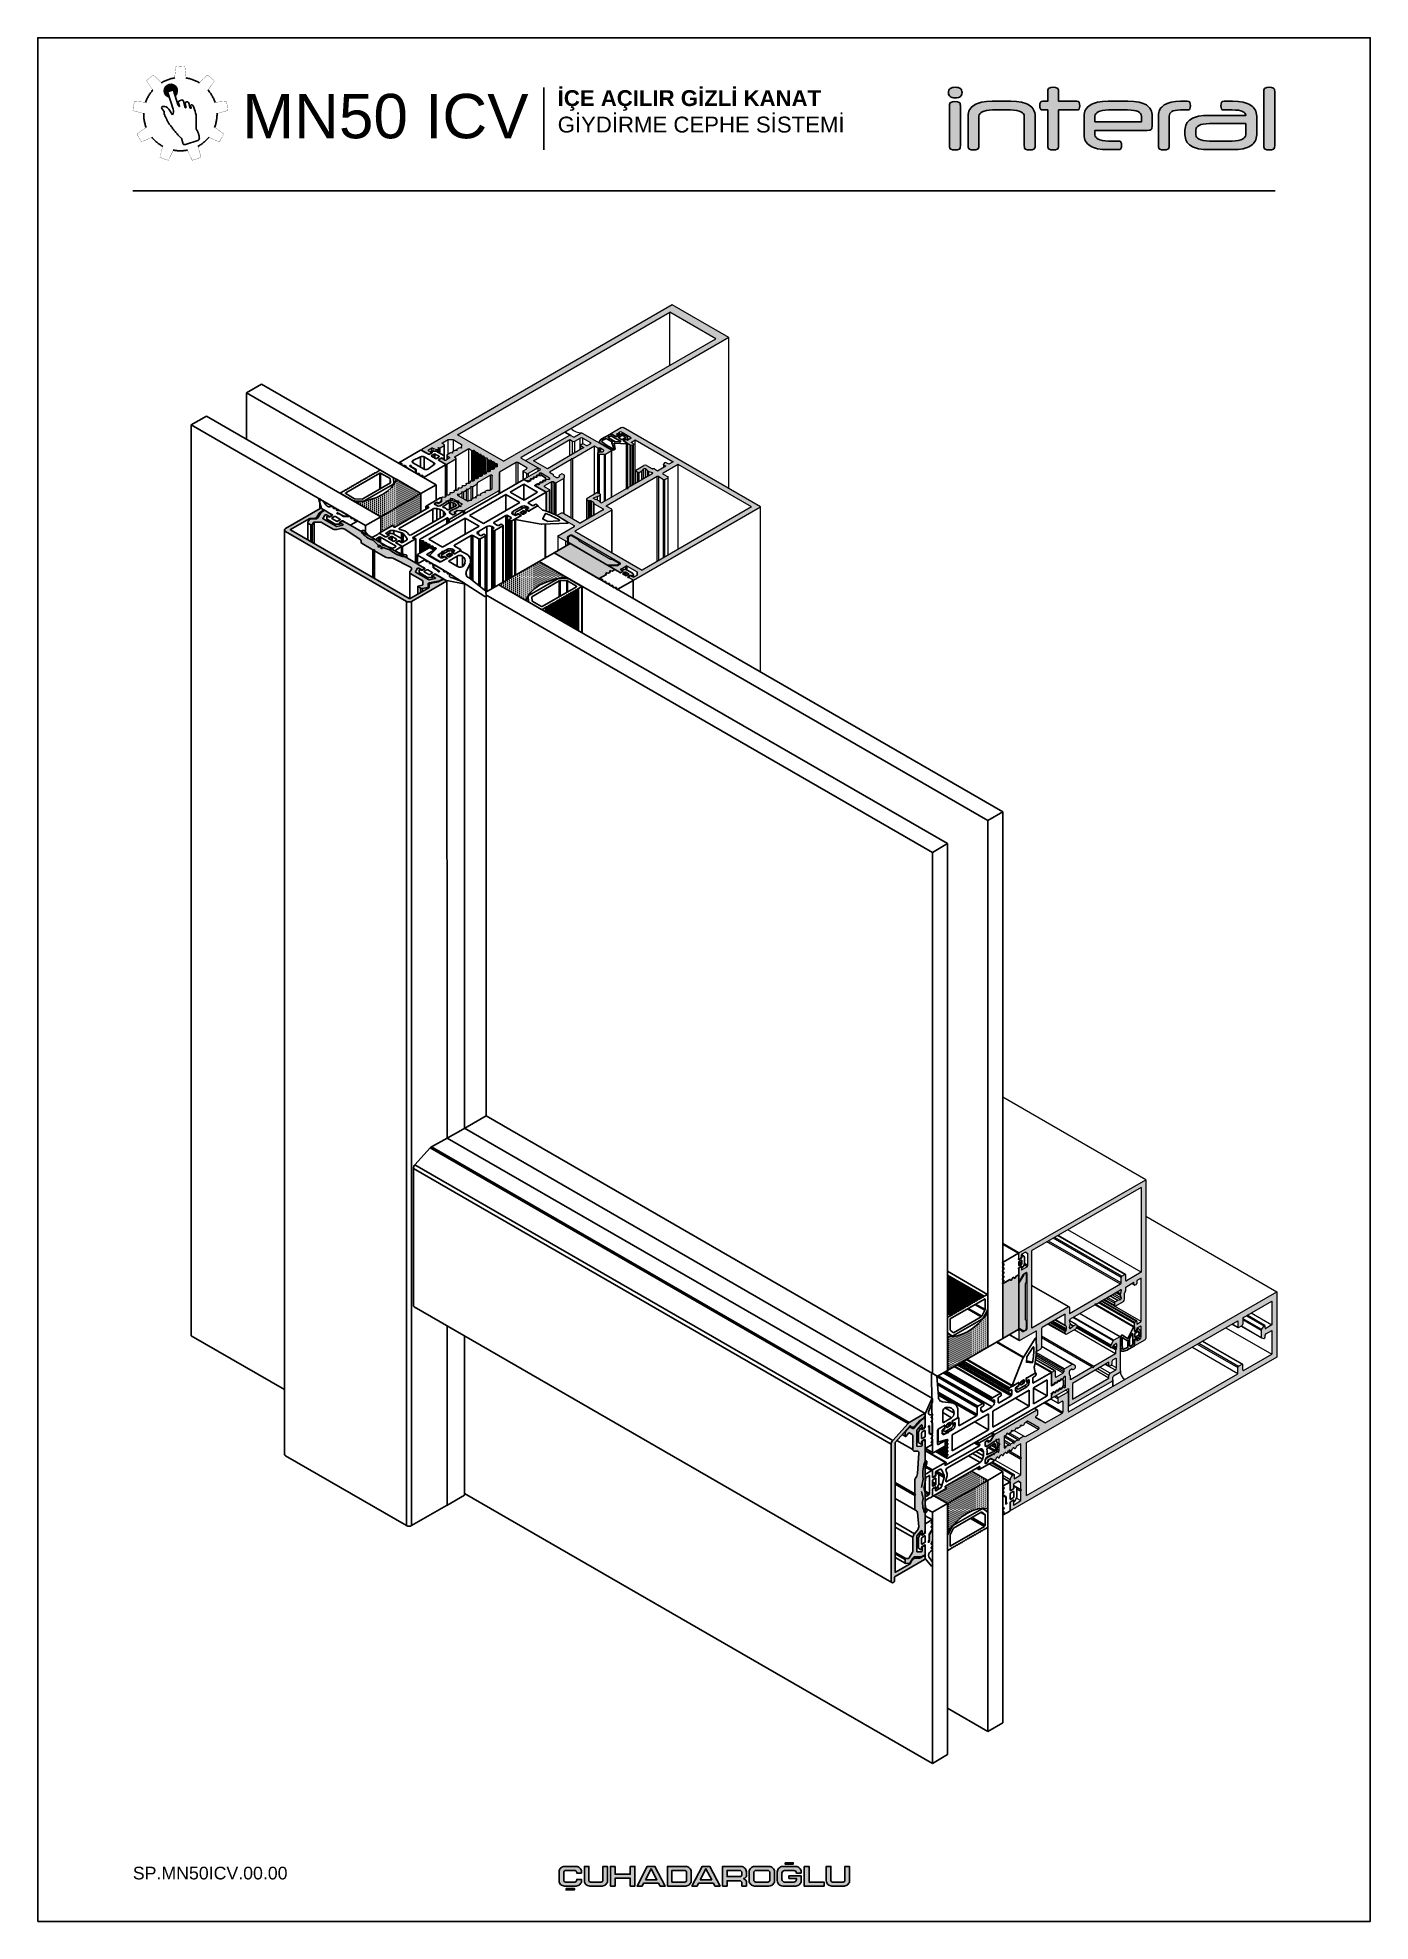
# Model space of a CAD drawing. Header units: millimetres. Extents: x 12 to 3612, y 18 to 315.
# Drawn here: x 252.5 to 462.5, y 17.9 to 314.9 of the extents above; entities that cross this region are included whole.
import ezdxf

# ---------------------------------------------------------------- set-up
doc = ezdxf.new("R2010")
doc.units = ezdxf.units.MM
doc.linetypes.add('CENTER', pattern=[2, 1.25, -0.25, 0.25, -0.25])
doc.linetypes.add('SLD-Katı', pattern=[0])
for name, color, linetype in [('Aksesuar', 7, 'Continuous'), ('ANTET', 140, 'Continuous'), ('antet_k', 7, 'Continuous'), ('PROFIL', 7, 'Continuous'), ('yazı_numara_k', 11, 'Continuous')]:
    doc.layers.add(name, color=color, linetype=linetype)
doc.styles.get("Standard").update_dxf_attribs({"font": 'arial.ttf'})
pattern_1 = [(90, (1216.48986, -6036.8666), (-0.3175, 0.15875), [0, -0.3175])]

# ---------------------------------------------------------------- blocks, each defined once
blk = doc.blocks.new('MN50ICV_F.G.')
h = blk.add_hatch(color=253)
h.paths.add_polyline_path([(-133.8, 549.92), (-101.09, 568.8), (-110, 573.95), (-149.48, 551.15, 0.577391), (-149.5, 551.03), (-149.48, 551.01), (-148.82, 550.63, 0.017894), (-148.81, 550.62), (-148.5, 550.47, 0.228585), (-148.27, 550.48), (-148.06, 550.6, 0.690074), (-148.06, 550.74), (-148.42, 550.94, -0.690062), (-148.42, 551.08), (-147.92, 551.37, -0.214366), (-147.71, 551.38), (-147.19, 551.17, 0.214356), (-146.98, 551.18), (-146.8, 551.28), (-146.87, 551.47), (-146.55, 551.43), (-145.95, 551.77), (-145.94, 551.78), (-145.92, 551.8), (-145.91, 551.82), (-145.91, 551.83), (-145.91, 551.85), (-145.91, 551.87), (-145.93, 551.89), (-145.95, 551.9), (-146.22, 552.09), (-146.23, 552.1), (-146.25, 552.12), (-146.25, 552.14), (-146.26, 552.16), (-146.25, 552.17), (-146.24, 552.19), (-146.23, 552.21), (-146.21, 552.22), (-145.33, 552.73), (-144.53, 552.73), (-143.22, 551.97), (-143.22, 551.61), (-143.28, 551.58), (-143.21, 551.39), (-143.53, 551.43), (-143.99, 551.17), (-143.92, 550.98), (-144.24, 551.02), (-144.7, 550.75), (-144.63, 550.57), (-144.96, 550.61), (-145.47, 550.31), (-145.49, 550.3), (-145.5, 550.28), (-145.51, 550.27), (-145.52, 550.25), (-145.52, 550.24), (-145.51, 550.22), (-145.5, 550.2), (-145.49, 550.19), (-145.13, 549.89), (-145.11, 549.88), (-145.1, 549.86), (-145.1, 549.84), (-145.1, 549.83), (-145.1, 549.81), (-145.11, 549.79), (-145.13, 549.78), (-145.15, 549.77), (-145.64, 549.48, -0.243681), (-145.88, 549.48), (-146.24, 549.69, 0.243687), (-146.47, 549.69), (-146.69, 549.56), (-146.71, 549.55), (-146.72, 549.53), (-146.73, 549.52), (-146.74, 549.5), (-146.73, 549.48), (-146.73, 549.46), (-146.71, 549.45), (-146.7, 549.43), (-146.44, 549.26, 0.019291), (-146.43, 549.25), (-146.43, 549.25), (-145.76, 548.86, 0.243683), (-145.52, 548.86), (-144.12, 549.67), (-144.1, 549.69), (-144.09, 549.7), (-144.08, 549.72), (-144.07, 549.73), (-144.07, 549.75), (-144.08, 549.77), (-144.09, 549.78), (-144.1, 549.8), (-144.24, 549.91), (-144.25, 549.92), (-144.26, 549.94), (-144.26, 549.95), (-144.26, 549.97), (-144.26, 549.99), (-144.25, 550), (-144.24, 550.02), (-144.22, 550.03), (-142.04, 551.29), (-141.57, 551.02, 0.128038), (-141.45, 550.99), (-141.3, 550.99), (-141.26, 550.99), (-141.23, 550.98), (-141.2, 550.97), (-141.18, 550.96), (-141.16, 550.95), (-141.14, 550.93), (-141.13, 550.91), (-141.13, 550.89), (-141.13, 550.81), (-141.12, 550.79), (-141.12, 550.78), (-141.1, 550.76), (-141.08, 550.74), (-141.05, 550.73), (-141.02, 550.72), (-140.99, 550.72), (-140.96, 550.72), (-140.82, 550.72), (-140.79, 550.71), (-140.76, 550.71), (-140.73, 550.7), (-140.7, 550.69), (-140.68, 550.67), (-140.67, 550.66), (-140.66, 550.64), (-140.65, 550.62), (-140.65, 550.54), (-140.65, 550.52), (-140.64, 550.5), (-140.62, 550.48), (-140.6, 550.47), (-140.58, 550.46), (-140.55, 550.45), (-140.52, 550.44), (-140.48, 550.44), (-140.35, 550.44), (-140.31, 550.44), (-140.28, 550.43), (-140.25, 550.43), (-140.23, 550.41), (-140.21, 550.4), (-140.19, 550.38), (-140.18, 550.36), (-140.18, 550.34), (-140.18, 550.26), (-140.17, 550.25), (-140.16, 550.23), (-140.15, 550.21), (-140.13, 550.2), (-140.1, 550.18), (-140.07, 550.17), (-140.04, 550.17), (-140.01, 550.17), (-139.87, 550.17), (-139.84, 550.17), (-139.81, 550.16), (-139.78, 550.15), (-139.75, 550.14), (-139.73, 550.12), (-139.71, 550.11), (-139.71, 550.09), (-139.7, 550.07), (-139.7, 549.99, 0.267638), (-139.65, 549.92), (-139.42, 549.78), (-139.18, 549.78), (-139.18, 549.65), (-138.94, 549.51, 0.128037), (-138.82, 549.48), (-138.68, 549.48), (-138.65, 549.48), (-138.62, 549.47), (-138.59, 549.47), (-138.56, 549.45), (-138.54, 549.44), (-138.53, 549.42), (-138.52, 549.4), (-138.51, 549.38), (-138.51, 549.3), (-138.51, 549.29), (-138.5, 549.27), (-138.49, 549.25), (-138.46, 549.24), (-138.44, 549.22), (-138.41, 549.21), (-138.38, 549.21), (-138.35, 549.21), (-138.21, 549.21), (-138.17, 549.21), (-138.14, 549.2), (-138.11, 549.19), (-138.09, 549.18), (-138.07, 549.16), (-138.05, 549.15), (-138.04, 549.13), (-138.04, 549.11), (-138.04, 549.03), (-138.04, 549.01), (-138.03, 548.99), (-138.01, 548.98), (-137.99, 548.96), (-137.96, 548.95), (-137.93, 548.94), (-137.9, 548.93), (-137.87, 548.93), (-137.73, 548.93), (-137.7, 548.93), (-137.67, 548.93), (-137.64, 548.92), (-137.61, 548.9), (-137.59, 548.89), (-137.58, 548.87), (-137.57, 548.85), (-137.56, 548.84), (-137.56, 548.51), (-137.57, 548.49), (-137.58, 548.47), (-137.59, 548.45), (-137.61, 548.44), (-137.64, 548.43), (-137.67, 548.42), (-137.7, 548.41), (-137.73, 548.41), (-137.89, 548.41), (-137.92, 548.41), (-137.95, 548.4), (-137.98, 548.39), (-138.01, 548.38), (-138.03, 548.37), (-138.04, 548.35), (-138.05, 548.33), (-138.06, 548.31), (-138.06, 548.14), (-138.06, 548.12), (-138.07, 548.1), (-138.09, 548.09), (-138.11, 548.07), (-138.13, 548.06), (-138.16, 548.05), (-138.19, 548.05), (-138.23, 548.04), (-138.51, 548.04), (-138.52, 548.04), (-138.56, 548.04), (-138.59, 548.04), (-138.62, 548.03), (-138.64, 548.02), (-138.66, 548), (-138.68, 547.98), (-138.69, 547.97), (-138.69, 547.95), (-138.69, 547.78), (-138.69, 547.76), (-138.7, 547.74), (-138.72, 547.72), (-138.74, 547.71), (-138.77, 547.69), (-138.79, 547.69), (-138.83, 547.68), (-138.86, 547.68), (-139.16, 547.68), (-139.19, 547.68), (-139.22, 547.67), (-139.25, 547.66), (-139.28, 547.65), (-139.3, 547.64), (-139.31, 547.62), (-139.32, 547.6), (-139.32, 547.58), (-139.32, 547.41), (-139.33, 547.39), (-139.34, 547.37), (-139.35, 547.36), (-139.37, 547.34), (-139.4, 547.33), (-139.43, 547.32), (-139.46, 547.31), (-139.49, 547.31), (-139.7, 547.31), (-139.79, 547.31), (-139.82, 547.31), (-139.85, 547.3), (-139.88, 547.3), (-139.91, 547.28), (-139.93, 547.27), (-139.95, 547.25), (-139.95, 547.23), (-139.96, 547.22), (-139.96, 547.04), (-139.96, 547.02), (-139.97, 547.01), (-139.99, 546.99), (-140.01, 546.97), (-140.03, 546.96), (-140.06, 546.95), (-140.09, 546.95), (-140.13, 546.95), (-140.18, 546.95), (-140.42, 546.95), (-140.46, 546.94), (-140.49, 546.94), (-140.52, 546.93), (-140.54, 546.92), (-140.56, 546.9), (-140.58, 546.89), (-140.59, 546.87), (-140.59, 546.85), (-140.59, 546.68), (-140.6, 546.66), (-140.6, 546.64), (-140.62, 546.62), (-140.64, 546.61), (-140.65, 546.6), (-140.67, 546.6), (-140.7, 546.59), (-140.73, 546.58), (-140.76, 546.58), (-141.06, 546.58), (-141.09, 546.58), (-141.12, 546.57), (-141.15, 546.56), (-141.18, 546.55), (-141.2, 546.54), (-141.21, 546.52), (-141.22, 546.5), (-141.23, 546.48), (-141.23, 546.31), (-141.23, 546.29), (-141.24, 546.27), (-141.25, 546.26), (-141.27, 546.24), (-141.3, 546.23), (-141.33, 546.22), (-141.36, 546.22), (-141.39, 546.21), (-141.69, 546.21), (-141.72, 546.21), (-141.76, 546.21), (-141.78, 546.2), (-141.81, 546.19), (-141.83, 546.17), (-141.85, 546.16), (-141.86, 546.14), (-141.86, 546.12), (-141.86, 545.95), (-141.86, 545.93), (-141.87, 545.91), (-141.89, 545.89), (-141.91, 545.88), (-141.93, 545.87), (-141.96, 545.86), (-141.99, 545.85), (-142.03, 545.85), (-142.32, 545.85), (-142.36, 545.85), (-142.39, 545.84), (-142.42, 545.83), (-142.44, 545.82), (-142.46, 545.81), (-142.48, 545.79), (-142.49, 545.77), (-142.49, 545.75), (-142.49, 545.58), (-142.5, 545.56), (-142.51, 545.54), (-142.52, 545.53), (-142.54, 545.51), (-142.57, 545.5), (-142.6, 545.49), (-142.63, 545.49), (-142.66, 545.48), (-142.96, 545.48), (-142.99, 545.48), (-143.02, 545.48), (-143.05, 545.47), (-143.08, 545.45), (-143.1, 545.44), (-143.11, 545.42), (-143.12, 545.41), (-143.13, 545.39), (-143.13, 545.21), (-143.13, 545.2), (-143.14, 545.18), (-143.15, 545.16), (-143.18, 545.15), (-143.2, 545.13), (-143.23, 545.12), (-143.26, 545.12), (-143.29, 545.12), (-143.59, 545.12), (-143.62, 545.12), (-143.66, 545.11), (-143.69, 545.1), (-143.71, 545.09), (-143.73, 545.07), (-143.75, 545.06), (-143.76, 545.04), (-143.76, 545.02), (-143.76, 544.85), (-143.76, 544.83), (-143.77, 544.81), (-143.79, 544.79), (-143.81, 544.78), (-143.83, 544.77), (-143.86, 544.76), (-143.9, 544.75), (-143.93, 544.75), (-144.23, 544.75), (-144.26, 544.75), (-144.29, 544.74), (-144.32, 544.74), (-144.34, 544.72), (-144.37, 544.71), (-144.38, 544.69), (-144.39, 544.67), (-144.39, 544.65), (-144.39, 544.48), (-144.4, 544.46), (-144.41, 544.45), (-144.42, 544.43), (-144.44, 544.41), (-144.47, 544.4), (-144.5, 544.39), (-144.53, 544.39), (-144.56, 544.39), (-144.86, 544.39), (-144.89, 544.38), (-144.92, 544.38), (-144.95, 544.37), (-144.98, 544.36), (-145, 544.34), (-145.01, 544.33), (-145.02, 544.31), (-145.03, 544.29), (-145.03, 544.12), (-145.03, 544.1), (-145.04, 544.08), (-145.06, 544.06), (-145.08, 544.05), (-145.1, 544.04), (-145.13, 544.03), (-145.16, 544.02), (-145.2, 544.02), (-145.49, 544.02), (-145.53, 544.02), (-145.56, 544.01), (-145.59, 544), (-145.61, 543.99), (-145.63, 543.98), (-145.65, 543.96), (-145.66, 543.94), (-145.66, 543.92), (-145.66, 543.75), (-145.66, 543.73), (-145.67, 543.71), (-145.69, 543.7), (-145.71, 543.68), (-145.74, 543.67), (-145.77, 543.66), (-145.8, 543.66), (-145.83, 543.65), (-146.1, 543.67), (-146.14, 543.68), (-146.19, 543.67), (-146.23, 543.66), (-146.26, 543.65), (-146.29, 543.63), (-146.31, 543.61), (-146.33, 543.58), (-146.33, 543.56), (-146.33, 542.95, -0.267621), (-146.38, 542.88), (-146.71, 542.69, -0.243682), (-146.95, 542.69), (-146.99, 542.71, 0.243687), (-147.23, 542.71), (-147.39, 542.62, 0.577374), (-147.41, 542.5), (-147.39, 542.49), (-147.08, 542.31, 0.128054), (-146.96, 542.28), (-146.7, 542.28, 0.128031), (-146.58, 542.31), (-145.82, 542.75), (-145.59, 542.91), (-145.65, 543.08), (-145.39, 543.04, -0.064877), (-145.18, 543.12), (-144.87, 543.3), (-144.94, 543.49), (-144.61, 543.45), (-143.94, 543.06), (-143.7, 543.06), (-143.7, 542.92), (-143.03, 542.53), (-143.38, 542.33), (-143.31, 542.14), (-143.61, 542.18), (-143.64, 542.14), (-143.7, 542.1), (-143.76, 542.06), (-144.24, 541.83), (-145, 541.39, 0.267626), (-145.05, 541.32), (-145.05, 541.18, 0.215673), (-145.01, 541.12), (-145, 541.11), (-144.69, 540.93, 0.243686), (-144.45, 540.93), (-144.3, 541.02, 0.690073), (-144.3, 541.16), (-144.34, 541.18, -0.690067), (-144.34, 541.32), (-144, 541.51, -0.128035), (-143.89, 541.54), (-142.84, 541.54, 0.128031), (-142.72, 541.57), (-137.3, 544.7, 0.267612), (-137.25, 544.77), (-137.25, 547.52, -0.267644), (-137.2, 547.59), (-134.59, 549.09, -0.243687), (-134.36, 549.09), (-132.93, 548.27, -0.690073), (-132.93, 548.13), (-133.48, 547.81, 0.690073), (-133.48, 547.68), (-132.93, 547.36, 0.243686), (-132.69, 547.36), (-131.15, 548.25), (-133.01, 549.32, -0.080572), (-133.03, 549.33), (-133.8, 549.78, -0.690067)])
h.paths.add_polyline_path([(-143.9, 544.09), (-143.59, 544.04), (-143.11, 544.31), (-143.19, 544.5), (-142.87, 544.45), (-142.4, 544.73), (-142.48, 544.91), (-142.16, 544.86), (-141.68, 545.14), (-141.77, 545.32), (-141.44, 545.27), (-140.73, 545.68), (-140.73, 545.91), (-138.65, 547.11), (-138.61, 547.13), (-138.57, 547.14), (-138.52, 547.14), (-138.47, 547.14), (-138.43, 547.12), (-138.39, 547.1), (-138.37, 547.07), (-138.37, 547.05), (-138.37, 545.03, -0.267644), (-138.42, 544.97), (-138.75, 544.77), (-139.15, 544.77), (-139.5, 544.57), (-139.43, 544.38), (-139.75, 544.43), (-140.22, 544.15), (-140.14, 543.97), (-140.46, 544.01), (-140.93, 543.74), (-140.86, 543.56), (-141.17, 543.6), (-141.65, 543.33), (-141.56, 543.15), (-141.88, 543.19), (-142.24, 542.99), (-143.81, 543.9)], flags=16)
h.paths.add_polyline_path([(-143.86, 553.48), (-110.39, 572.8), (-103.15, 568.62), (-136.61, 549.3)], flags=16)
h.paths.add_polyline_path([(-145.33, 543.03), (-145.18, 543.12, 0.064877), (-145.39, 543.04)], flags=16)
h.paths.add_polyline_path([(-145.82, 542.75), (-145.58, 542.89), (-145.59, 542.91)], flags=16)
h.paths.add_polyline_path([(-143.7, 542.1), (-143.64, 542.14), (-143.61, 542.18), (-143.63, 542.18), (-144.24, 541.83), (-143.76, 542.06)], flags=16)
h = blk.add_hatch(color=251)
h.paths.add_polyline_path([(-125.68, 549.71), (-122.24, 551.7), (-121.69, 551.38, 0.128039), (-121.57, 551.36), (-121.39, 551.36, -0.128038), (-121.28, 551.33), (-120.81, 551.06, -0.690057), (-120.81, 550.92), (-121, 550.81, -0.128033), (-121.12, 550.78), (-121.37, 550.78, 0.128045), (-121.49, 550.76), (-121.72, 550.62, 0.690057), (-121.72, 550.49), (-121.56, 550.39, 0.128031), (-121.44, 550.36), (-120.66, 550.36, 0.128045), (-120.54, 550.39), (-119.58, 550.94, 0.69007), (-119.58, 551.08), (-119.87, 551.25), (-119.89, 551.25), (-120.12, 551.39), (-124.18, 553.73, 0.243683), (-124.41, 553.73), (-125.4, 553.16, -0.243679), (-125.64, 553.16), (-126, 553.37, 0.243687), (-126.24, 553.37), (-133.01, 549.46, 0.577389), (-133.03, 549.33), (-133.01, 549.32), (-131.61, 548.51), (-131.15, 548.25), (-130.71, 548), (-133.28, 546.51, 0.577392), (-133.3, 546.39), (-133.28, 546.38), (-133.03, 546.23, 0.12804), (-132.91, 546.21), (-132.65, 546.21, 0.128036), (-132.53, 546.23), (-132.43, 546.29, 0.267622), (-132.38, 546.36), (-132.38, 546.44), (-132.38, 546.46), (-132.37, 546.48), (-132.36, 546.49), (-132.34, 546.51), (-132.31, 546.52), (-132.28, 546.53), (-132.25, 546.54), (-132.22, 546.54), (-132.08, 546.54), (-132.04, 546.54), (-132.01, 546.55), (-131.98, 546.55), (-131.96, 546.57), (-131.94, 546.58), (-131.92, 546.6), (-131.91, 546.62), (-131.91, 546.63), (-131.91, 546.71), (-131.91, 546.73), (-131.9, 546.75), (-131.88, 546.77), (-131.86, 546.78), (-131.83, 546.8), (-131.81, 546.8), (-131.77, 546.81), (-131.74, 546.81), (-131.6, 546.81), (-131.57, 546.81), (-131.54, 546.82), (-131.51, 546.83), (-131.48, 546.84), (-131.46, 546.86), (-131.45, 546.87), (-131.44, 546.89), (-131.43, 546.91), (-131.43, 546.99), (-131.43, 547.01), (-131.42, 547.03), (-131.41, 547.04), (-131.38, 547.06), (-131.36, 547.07), (-131.33, 547.08), (-131.3, 547.08), (-131.27, 547.09), (-131.13, 547.09), (-131.09, 547.09), (-131.06, 547.09), (-131.03, 547.1), (-131.01, 547.11), (-130.99, 547.13), (-130.97, 547.15), (-130.96, 547.16), (-130.96, 547.18), (-130.96, 547.36), (-130.95, 547.38), (-130.93, 547.41), (-130.9, 547.43), (-130.86, 547.44), (-130.81, 547.45), (-130.76, 547.45), (-130.71, 547.44), (-130.67, 547.42), (-129.33, 546.65), (-129.3, 546.62), (-129.28, 546.6), (-129.28, 546.57), (-129.29, 546.54), (-129.31, 546.52), (-129.35, 546.5), (-129.4, 546.48), (-129.44, 546.48), (-129.74, 546.48), (-129.77, 546.48), (-129.81, 546.47), (-129.84, 546.46), (-129.86, 546.45), (-129.88, 546.44), (-129.9, 546.42), (-129.91, 546.4), (-129.91, 546.38), (-129.91, 546.3), (-129.91, 546.28), (-129.92, 546.27), (-129.94, 546.25), (-129.96, 546.23), (-129.98, 546.22), (-130.01, 546.21), (-130.05, 546.21), (-130.08, 546.21), (-130.22, 546.21), (-130.25, 546.2), (-130.28, 546.2), (-130.31, 546.19), (-130.34, 546.18), (-130.36, 546.16), (-130.37, 546.15), (-130.38, 546.13), (-130.39, 546.11), (-130.39, 546.03), (-130.39, 546.01), (-130.4, 545.99), (-130.41, 545.98), (-130.43, 545.96), (-130.46, 545.95), (-130.49, 545.94), (-130.52, 545.93), (-130.55, 545.93), (-130.69, 545.93), (-130.73, 545.93), (-130.76, 545.92), (-130.79, 545.92), (-130.81, 545.9), (-130.83, 545.89), (-130.85, 545.87), (-130.86, 545.85), (-130.86, 545.84), (-130.86, 545.75), (-130.86, 545.74), (-130.87, 545.72), (-130.89, 545.7), (-130.91, 545.69), (-130.93, 545.67), (-130.96, 545.67), (-131, 545.66), (-131.03, 545.66), (-131.17, 545.66, 0.128041), (-131.29, 545.63), (-131.39, 545.57, 0.267647), (-131.44, 545.5), (-131.44, 545.35, 0.215694), (-131.4, 545.29), (-131.39, 545.29), (-129.99, 544.48, 0.243679), (-129.75, 544.48), (-129.36, 544.71, 0.69004), (-129.36, 544.85), (-130.11, 545.28, -0.690076), (-130.11, 545.42), (-129.01, 546.05, -0.243687), (-128.77, 546.05), (-128.53, 545.91, 0.243685), (-128.3, 545.91), (-127.1, 546.6, 0.267612), (-127.05, 546.67), (-127.05, 547.12, 0.267571), (-127.1, 547.19), (-127.27, 547.29, 0.243689), (-127.5, 547.29), (-127.73, 547.15, 0.267644), (-127.78, 547.09), (-127.78, 546.94, -0.267622), (-127.83, 546.87), (-128.02, 546.76, -0.243681), (-128.26, 546.76), (-128.72, 547.03, -0.267641), (-128.77, 547.1), (-128.77, 547.2, 0.267645), (-128.82, 547.27), (-129.36, 547.58), (-125.92, 549.57), (-125.92, 549.71)])
h.paths.add_polyline_path([(-131.86, 549.39), (-126.12, 552.71), (-125.72, 552.48, 0.243687), (-125.33, 552.48), (-124.49, 552.96, -0.243678), (-124.1, 552.96), (-122.91, 552.27, -0.690062), (-122.91, 552.04), (-123.34, 551.79, -0.243689), (-123.58, 551.79), (-123.94, 552, 0.243685), (-124.18, 552), (-124.41, 551.86, 0.69007), (-124.41, 551.72), (-123.94, 551.45), (-129.68, 548.13)], flags=16)
h = blk.add_hatch(color=253)
h.paths.add_polyline_path([(-116.1, 530.55), (-96.1, 542.1), (-117.76, 554.6, 0.243683), (-118, 554.6), (-119.66, 553.64), (-119.58, 553.6), (-119.12, 553.33, 0.163443), (-118.96, 553.3), (-118.71, 553.34), (-118.67, 553.35), (-118.63, 553.37), (-118.61, 553.39), (-118.59, 553.41), (-118.58, 553.44), (-118.59, 553.46), (-118.61, 553.49), (-118.63, 553.51), (-118.79, 553.6), (-118.32, 553.87, -0.243681), (-117.92, 553.87), (-116.57, 553.09, -0.690067), (-116.57, 552.87), (-117.05, 552.59), (-117.21, 552.68, 0.363771), (-117.49, 552.64), (-117.55, 552.49, 0.316303), (-117.53, 552.41, 0.08095), (-117.51, 552.4), (-117.32, 552.29), (-117.27, 552.26), (-117.1, 552.16), (-116.62, 551.89, 0.163438), (-116.46, 551.86), (-116.21, 551.9), (-116.17, 551.91), (-116.13, 551.93), (-116.11, 551.95), (-116.09, 551.97), (-116.09, 552), (-116.09, 552.02), (-116.11, 552.04), (-116.13, 552.06), (-116.49, 552.27), (-115.82, 552.66), (-109.88, 549.23), (-110.55, 548.84), (-110.95, 549.07, 0.316575), (-111.22, 549.04), (-111.34, 548.9), (-111.35, 548.87), (-111.36, 548.85), (-111.36, 548.82), (-111.36, 548.8), (-111.35, 548.78), (-111.33, 548.75), (-111.31, 548.73), (-111.28, 548.71), (-111.03, 548.57), (-112.33, 547.81), (-112.81, 548.09, 0.128034), (-112.93, 548.12), (-113.11, 548.12, -0.12804), (-113.23, 548.14), (-114.08, 548.64, 0.243681), (-114.47, 548.64), (-115.76, 547.89, 0.407668), (-115.8, 547.8), (-115.78, 547.76, 0.152577), (-115.74, 547.72), (-115.42, 547.54, 0.243685), (-115.19, 547.54), (-114.79, 547.77, 0.065297), (-114.76, 547.79), (-114.46, 548.09, -0.3456), (-114.17, 548.09), (-113.87, 547.79, 0.065216), (-113.84, 547.77), (-113.72, 547.7, 0.050262), (-113.69, 547.68), (-113.16, 547.51), (-113.13, 547.49), (-113.11, 547.48), (-113.09, 547.46), (-113.08, 547.44), (-113.08, 547.41), (-113.09, 547.39), (-113.1, 547.37), (-113.13, 547.36), (-116.97, 545.14), (-116.97, 545), (-117.21, 545), (-121.05, 542.78, -0.296053), (-121.31, 542.8), (-121.61, 543.11, 0.065144), (-121.64, 543.13), (-121.76, 543.19, 0.050205), (-121.8, 543.21), (-122.32, 543.38), (-122.35, 543.4), (-122.38, 543.42), (-122.4, 543.44), (-122.4, 543.47), (-122.4, 543.49), (-122.38, 543.52), (-122.35, 543.54), (-122.32, 543.55), (-121.8, 543.73, 0.050328), (-121.76, 543.74), (-121.36, 543.97, 0.690045), (-121.36, 544.11), (-121.68, 544.29, 0.091497), (-121.76, 544.32), (-121.82, 544.33, 0.163435), (-121.98, 544.3), (-123.42, 543.47, 0.69007), (-123.42, 543.24), (-123.15, 543.08, 0.128038), (-123.03, 543.05), (-122.85, 543.05, -0.128021), (-122.73, 543.02), (-122.41, 542.84, -0.267593), (-122.36, 542.77), (-122.36, 542.67, 0.267633), (-122.32, 542.6), (-120.89, 541.78, -0.690082), (-120.89, 541.64), (-124.41, 539.6, -0.243689), (-124.65, 539.6), (-127.27, 541.11, 0.243683), (-127.5, 541.11), (-128.06, 540.79, 0.690064), (-128.06, 540.66), (-127.99, 540.61, -0.014374), (-127.34, 540.24), (-125.44, 539.15, -0.690082), (-125.44, 539.01), (-127.98, 537.55, 0.690051), (-127.98, 537.41), (-126.75, 536.7), (-126.71, 536.68), (-126.66, 536.67), (-126.61, 536.67), (-126.57, 536.68), (-126.52, 536.7), (-126.49, 536.72), (-126.47, 536.74), (-126.46, 536.77), (-126.5, 537.35, -0.28506), (-126.45, 537.42), (-126.08, 537.64, -0.243679), (-125.84, 537.64), (-118.2, 533.23, -0.690024), (-118.2, 533.09), (-118.57, 532.87, -0.132752), (-118.69, 532.84), (-119.7, 532.87), (-119.75, 532.86), (-119.79, 532.85), (-119.83, 532.83), (-119.86, 532.81), (-119.87, 532.78), (-119.87, 532.75), (-119.85, 532.72), (-119.82, 532.7), (-118.31, 531.83, -0.070181), (-118.3, 531.82, 0.162685), (-118.14, 531.8), (-118.07, 531.81, 0.091506), (-118, 531.83), (-117.88, 531.9, 0.690045), (-117.88, 532.04), (-118.12, 532.17, -0.69007), (-118.12, 532.31), (-117.32, 532.77, -0.243677), (-117.09, 532.77), (-115.51, 531.86, -0.267629), (-115.46, 531.79), (-115.46, 531.41, -0.267577), (-115.51, 531.35), (-115.98, 531.08, -0.243689), (-116.22, 531.08), (-116.45, 531.21, 0.243681), (-116.69, 531.21), (-116.81, 531.14, 0.152593), (-116.85, 531.1), (-116.87, 531.07, 0.407651), (-116.83, 530.97), (-116.82, 530.96), (-116.18, 530.6, -0.080618), (-116.16, 530.59)])
h.paths.add_polyline_path([(-125.33, 538.26), (-119.54, 541.59, 0.69007), (-119.54, 541.73), (-120.41, 542.23), (-112.37, 546.88, -0.243681), (-112.14, 546.88), (-111.38, 546.44, 0.243683), (-111.15, 546.44), (-110.67, 546.71, 0.690064), (-110.67, 546.85), (-111.42, 547.29, -0.690064), (-111.42, 547.42), (-109.09, 548.77), (-97.52, 542.1), (-114.75, 532.15)], flags=16)
for color, points in [(253, [(-151.47, 527.67), (-170.16, 538.47, -0.690069), (-170.16, 538.56), (-167.24, 540.25, -0.137453), (-167.02, 540.3), (-166.58, 540.28, 0.252561), (-166.01, 540.5), (-165.64, 541.13, -0.126757), (-165.57, 541.19), (-165.17, 541.42, 0.577383), (-165.12, 541.75), (-165.17, 541.78), (-165.27, 541.84, -0.038495), (-165.28, 541.85), (-165.31, 541.87, 0.243687), (-165.47, 541.87), (-170.96, 538.7, 0.69007), (-170.96, 538.24), (-151.87, 527.21, 0.243685), (-151.07, 527.21), (-145.58, 530.38, 0.690072), (-145.58, 530.48), (-145.62, 530.5), (-145.72, 530.56, 0.243685), (-146.36, 530.56), (-146.76, 530.33, -0.081132), (-146.86, 530.29), (-147.95, 530.07), (-148.04, 530.05), (-148.11, 530.02), (-148.18, 529.99), (-148.24, 529.94), (-148.28, 529.9), (-148.31, 529.85), (-148.33, 529.79), (-148.33, 529.74), (-148.3, 529.49, -0.302963), (-148.38, 529.36), (-151.31, 527.67, -0.243685)]), (251, [(-150.09, 533.08), (-160.81, 539.27), (-161.31, 539.56), (-161.49, 539.66, 0.018778), (-161.49, 539.66), (-161.85, 539.83, 0.228014), (-162.08, 539.83), (-162.33, 539.68, 0.690076), (-162.33, 539.59), (-161.89, 539.34), (-161.87, 539.33), (-161.86, 539.31), (-161.86, 539.3), (-161.86, 539.28), (-161.87, 539.27), (-161.89, 539.25), (-161.91, 539.24), (-161.93, 539.23), (-162.87, 539.04, -0.175525), (-162.98, 539.05), (-165.01, 540.22, -0.457375), (-165.04, 540.29), (-164.7, 540.83, -0.339048), (-164.51, 540.85), (-164.08, 540.6, 0.243687), (-163.92, 540.6), (-163.67, 540.75), (-163.65, 540.76), (-163.63, 540.78), (-163.62, 540.79), (-163.62, 540.81), (-163.62, 540.83), (-163.63, 540.85), (-163.64, 540.86), (-163.66, 540.88), (-163.95, 541.08, 0.020089), (-163.96, 541.09), (-163.96, 541.09), (-164.71, 541.52, 0.243687), (-164.87, 541.52), (-165.28, 541.29, 0.120598), (-165.34, 541.23), (-165.92, 540.31, -0.237888), (-166.19, 540.2), (-166.98, 540.2, 0.237891), (-167.14, 540.14), (-167.43, 539.68, 0.457378), (-167.36, 539.51), (-166.95, 539.28, 0.339034), (-166.77, 539.3), (-166.54, 539.67, -0.237888), (-166.43, 539.71), (-165.55, 539.71, -0.128033), (-165.16, 539.62), (-163.43, 538.62, 0.175531), (-162.84, 538.55), (-162.22, 538.68, -0.183513), (-161.61, 538.59), (-159.17, 536.97, -0.279028), (-159.02, 536.73), (-159.03, 536.55, 0.287989), (-158.87, 536.31), (-157.16, 535.32), (-156.92, 535.32), (-156.92, 535.18), (-155.21, 534.2, 0.128033), (-154.81, 534.1), (-154.44, 534.1, -0.119905), (-154.06, 534.02), (-151.25, 532.61), (-151.19, 532.58), (-151.14, 532.54), (-151.11, 532.5), (-151.08, 532.45), (-151.07, 532.4), (-151.07, 532.36), (-151.08, 532.31), (-151.1, 532.26), (-151.33, 531.9, 0.457385), (-151.2, 531.56), (-149.48, 530.57, -0.267623), (-149.31, 530.34), (-149.31, 529.83, -0.336943), (-149.39, 529.77), (-150.02, 529.63), (-150.05, 529.63), (-150.07, 529.62), (-150.09, 529.6), (-150.09, 529.59), (-150.1, 529.57), (-150.09, 529.55), (-150.08, 529.54), (-150.06, 529.53), (-149.66, 529.29, 0.175527), (-149.36, 529.25), (-148.58, 529.42, 0.336948), (-148.47, 529.51), (-148.47, 529.97, -0.336944), (-148.28, 530.12), (-146.69, 530.46, 0.078479), (-146.58, 530.5), (-146.18, 530.73, 0.577382), (-146.16, 530.81), (-146.18, 530.82), (-146.93, 531.26, 0.01878), (-146.94, 531.26), (-147.29, 531.43, 0.228012), (-147.52, 531.42), (-147.77, 531.28, 0.690072), (-147.77, 531.19), (-147.34, 530.94), (-147.32, 530.93), (-147.31, 530.91), (-147.3, 530.89), (-147.31, 530.88), (-147.32, 530.86), (-147.33, 530.85), (-147.35, 530.84), (-147.38, 530.83), (-148.31, 530.63, -0.175526), (-148.43, 530.65), (-150.45, 531.82, -0.457371), (-150.48, 531.89), (-150.14, 532.43, -0.339042), (-149.95, 532.45), (-149.52, 532.2, 0.243688), (-149.36, 532.2), (-149.11, 532.34), (-149.09, 532.36), (-149.08, 532.37), (-149.07, 532.39), (-149.06, 532.41), (-149.06, 532.43), (-149.07, 532.44), (-149.08, 532.46), (-149.1, 532.47), (-149.4, 532.68, 0.020091), (-149.4, 532.68), (-149.41, 532.68), (-149.41, 532.68), (-150.04, 533.05), (-150.08, 533.07, -0.080584)]), (0, [(-118.95, 532.2), (-126.09, 536.32), (-128.63, 534.86), (-121.55, 530.77), (-121.54, 530.79), (-121.52, 530.8), (-120.45, 531.42), (-120.45, 531.63), (-120.44, 531.64), (-120.43, 531.66), (-120.41, 531.67), (-120.39, 531.68), (-120.36, 531.69), (-120.33, 531.69), (-120.31, 531.69), (-120.06, 531.65), (-119.85, 531.77), (-119.85, 531.97), (-119.85, 531.98), (-119.84, 532), (-119.82, 532.01), (-119.8, 532.02), (-119.77, 532.03), (-119.74, 532.03), (-119.71, 532.03), (-119.46, 531.99), (-119.11, 532.2, -0.243691)]), (254, [(-119.74, 533.89), (-124.69, 536.74, -0.272584), (-124.77, 536.86, 0.272569), (-124.85, 536.98), (-125.75, 537.49, 0.228583), (-126.13, 537.5), (-126.29, 537.42, 0.284973), (-126.35, 537.35), (-126.35, 536.54, 0.267633), (-126.27, 536.42), (-120.3, 532.98, 0.128034), (-120.1, 532.93), (-118.7, 532.93, 0.146424), (-118.57, 532.96), (-118.43, 533.06), (-118.4, 533.09), (-118.38, 533.11), (-118.37, 533.14), (-118.37, 533.17), (-118.37, 533.2), (-118.39, 533.23), (-118.41, 533.26), (-118.45, 533.28), (-119.34, 533.8, 0.12939), (-119.54, 533.84, -0.129392)]), (0, [(-55.38, 412.72), (-55.38, 421.18, -0.243727), (-55.46, 421.04), (-55.82, 420.84), (-55.91, 420.6), (-55.92, 420.58), (-55.94, 420.55), (-55.96, 420.53), (-55.98, 420.52), (-56, 420.51), (-56.02, 420.51), (-56.03, 420.51), (-56.21, 420.61), (-56.41, 420.49), (-56.5, 420.26), (-56.52, 420.23), (-56.53, 420.21), (-56.55, 420.19), (-56.57, 420.17), (-56.59, 420.17), (-56.61, 420.16), (-56.63, 420.17), (-56.8, 420.27), (-57.88, 419.65), (-57.9, 419.64), (-57.92, 419.64), (-57.92, 410.98), (-55.38, 412.44), (-55.38, 412.7, -0.049093)]), (254, [(-54.31, 413.93), (-54.31, 419.64, -0.129387), (-54.25, 419.84, 0.1294), (-54.19, 420.04), (-54.19, 421.07), (-54.2, 421.11), (-54.21, 421.15), (-54.22, 421.18), (-54.25, 421.2), (-54.27, 421.21), (-54.31, 421.21), (-54.34, 421.21), (-54.38, 421.2), (-54.53, 421.12, 0.14646), (-54.62, 421.03), (-55.33, 419.82, 0.12804), (-55.38, 419.62), (-55.38, 412.72, 0.267603), (-55.33, 412.6), (-54.62, 412.19, 0.284943), (-54.53, 412.21), (-54.38, 412.31, 0.228615), (-54.19, 412.64), (-54.19, 413.68, 0.272522), (-54.25, 413.81, -0.272567)]), (253, [(-74.88, 373.45), (-70.23, 376.14, 0.243725), (-70.14, 376.28), (-70.14, 376.32, -0.038479), (-70.14, 376.33), (-70.14, 376.45), (-70.14, 376.52, 0.577289), (-70.47, 376.64), (-70.89, 376.4, -0.12677), (-70.98, 376.37), (-71.73, 376.36, 0.252606), (-72.23, 375.96), (-72.44, 375.57, -0.137478), (-72.59, 375.39), (-74.8, 374.12, -0.689984), (-74.88, 374.17), (-74.88, 394.59), (-72.57, 397.17), (-72.56, 397.19), (-72.54, 397.2), (-72.53, 397.2), (-72.52, 397.21), (-72.5, 397.21), (-72.49, 397.21), (-72.48, 397.21), (-72.47, 397.2), (-72.23, 397.02), (-72.18, 397), (-72.12, 396.98), (-72.06, 396.98), (-72, 397), (-71.93, 397.03), (-71.86, 397.07), (-71.8, 397.13), (-71.73, 397.19), (-70.98, 398.06, -0.081147), (-70.89, 398.13), (-70.47, 398.37, 0.243724), (-70.14, 398.94), (-70.14, 399.06), (-70.14, 399.11, 0.68997), (-70.23, 399.15), (-72.67, 397.74, 0.078493), (-72.84, 397.6), (-75.26, 394.9, 0.175554), (-75.5, 394.33), (-75.5, 372.72, 0.689973), (-75.17, 372.53), (-75.05, 372.6, 0.243725), (-74.96, 372.74), (-74.96, 373.31, -0.243727)])]:
    blk.add_hatch(color=color).paths.add_polyline_path(points)
h = blk.add_hatch(color=253)
h.paths.add_polyline_path([(-51.82, 409.52), (-51.82, 412.54, -0.243738), (-51.7, 412.74), (-48.17, 414.78, -0.690003), (-48.06, 414.71), (-48.06, 413.06, 0.267682), (-48.02, 412.98), (-47.93, 412.93, -0.26749), (-47.9, 412.86), (-47.9, 412.49, -0.127991), (-47.93, 412.37), (-48.02, 412.22, 0.128085), (-48.06, 412.1), (-48.06, 411.78, 0.689964), (-47.86, 411.67), (-46.42, 412.5, 0.16346), (-46.31, 412.63), (-46.29, 412.69, 0.0915), (-46.27, 412.76), (-46.27, 413.13, 0.689886), (-46.39, 413.2), (-46.79, 412.97, 0.050071), (-46.82, 412.95), (-47.23, 412.58), (-47.26, 412.56), (-47.29, 412.55), (-47.32, 412.54), (-47.35, 412.55), (-47.37, 412.57), (-47.38, 412.59), (-47.38, 412.63), (-47.38, 412.66), (-47.27, 413.21, 0.050236), (-47.26, 413.24), (-47.26, 413.38, 0.065205), (-47.27, 413.42), (-47.38, 413.83, -0.296108), (-47.26, 414.07), (-43.42, 416.29), (-43.3, 416.49), (-43.18, 416.42), (-39.34, 418.64), (-39.32, 418.65), (-39.29, 418.66), (-39.27, 418.65), (-39.25, 418.64), (-39.23, 418.62), (-39.23, 418.6), (-39.22, 418.57), (-39.23, 418.53), (-39.34, 417.99, 0.050309), (-39.34, 417.95), (-39.34, 417.82, 0.065255), (-39.34, 417.78), (-39.23, 417.37, -0.345646), (-39.37, 417.12), (-39.79, 417.01, 0.06496), (-39.82, 416.99), (-40.21, 416.77, 0.243699), (-40.33, 416.56), (-40.33, 416.19, 0.152556), (-40.32, 416.13), (-40.29, 416.1, 0.407634), (-40.19, 416.09), (-38.91, 416.83, 0.243719), (-38.71, 417.18), (-38.71, 418.16, -0.128023), (-38.67, 418.28), (-38.59, 418.43, 0.128085), (-38.55, 418.55), (-38.55, 419.1), (-37.24, 419.85), (-37.24, 419.56), (-37.24, 419.52), (-37.23, 419.49), (-37.22, 419.47), (-37.21, 419.45), (-37.19, 419.43), (-37.17, 419.42), (-37.14, 419.42), (-37.11, 419.42), (-36.93, 419.45, 0.316635), (-36.77, 419.67), (-36.77, 420.13), (-36.1, 420.51), (-36.1, 413.66), (-36.77, 413.27), (-36.77, 413.68), (-36.77, 413.71), (-36.78, 413.74), (-36.8, 413.76), (-36.83, 413.76), (-36.86, 413.76), (-36.89, 413.75), (-36.92, 413.73), (-36.95, 413.7), (-37.11, 413.5, 0.16349), (-37.16, 413.35), (-37.16, 412.79), (-37.16, 412.32, 0.080954), (-37.16, 412.3, 0.316258), (-37.11, 412.24), (-36.95, 412.22, 0.363865), (-36.77, 412.44), (-36.77, 412.63), (-36.29, 412.9, -0.689954), (-36.1, 412.79), (-36.1, 411.23, -0.243719), (-36.29, 410.89), (-36.77, 410.61), (-36.77, 410.8), (-36.77, 410.83), (-36.78, 410.86), (-36.8, 410.87), (-36.83, 410.88), (-36.86, 410.88), (-36.89, 410.86), (-36.92, 410.84), (-36.95, 410.81), (-37.11, 410.62, 0.16349), (-37.16, 410.46), (-37.16, 409.93), (-37.16, 409.84), (-35.5, 410.8, 0.243736), (-35.38, 411), (-35.38, 436.02), (-55.38, 424.47), (-55.38, 424.4, -0.080558), (-55.38, 424.38), (-55.38, 423.64), (-55.38, 423.63, 0.40761), (-55.32, 423.55), (-55.28, 423.54, 0.152561), (-55.22, 423.56), (-55.11, 423.63, 0.24371), (-54.99, 423.83), (-54.99, 424.11, -0.243711), (-54.87, 424.31), (-54.4, 424.58, -0.267609), (-54.32, 424.59), (-53.99, 424.4, -0.267569), (-53.96, 424.32), (-53.96, 422.51, -0.243728), (-54.08, 422.3), (-54.87, 421.84, -0.69), (-54.99, 421.91), (-54.99, 422.19, 0.689978), (-55.11, 422.25), (-55.22, 422.19, 0.091545), (-55.28, 422.13), (-55.32, 422.08, 0.162705), (-55.38, 421.93, -0.07011), (-55.38, 421.92), (-55.38, 421.18), (-55.38, 420.17), (-55.38, 420.14), (-55.36, 420.11), (-55.34, 420.09), (-55.31, 420.09), (-55.27, 420.1), (-55.24, 420.12), (-55.21, 420.16), (-55.18, 420.2), (-54.69, 421.08, -0.132743), (-54.61, 421.17), (-54.23, 421.39, -0.689932), (-54.12, 421.32), (-54.12, 412.49, -0.243729), (-54.23, 412.28), (-54.61, 412.07, -0.285132), (-54.69, 412.06), (-55.18, 412.38), (-55.21, 412.39), (-55.24, 412.39), (-55.27, 412.37), (-55.31, 412.34), (-55.34, 412.3), (-55.36, 412.26), (-55.38, 412.21), (-55.38, 412.17), (-55.38, 410.75, 0.689978), (-55.26, 410.68), (-52.73, 412.15, -0.690003), (-52.61, 412.08), (-52.61, 409.06, 0.689991), (-52.49, 408.99), (-51.94, 409.31, 0.243734)])
h.paths.add_polyline_path([(-53.32, 424.84), (-36.1, 434.78), (-36.1, 421.43), (-38.43, 420.08, -0.689997), (-38.55, 420.15), (-38.55, 421.02, 0.689997), (-38.67, 421.09), (-39.14, 420.81, 0.243736), (-39.26, 420.61), (-39.26, 419.74, -0.243734), (-39.38, 419.53), (-47.42, 414.89), (-47.42, 415.9, 0.690003), (-47.54, 415.97), (-53.32, 412.63)], flags=16)
h = blk.add_hatch(color=253)
h.paths.add_polyline_path([(-56.73, 383.81), (-14.75, 408.05), (-14.75, 418.34), (-47.46, 399.46, -0.689991), (-47.58, 399.52), (-47.58, 400.42, -0.080528), (-47.58, 400.44), (-47.58, 402.59), (-49.13, 401.7, 0.243685), (-49.24, 401.49), (-49.24, 400.85, 0.690003), (-49.13, 400.78), (-48.57, 401.1, -0.689911), (-48.45, 401.03), (-48.45, 399.39, -0.243738), (-48.57, 399.18), (-51.18, 397.68, -0.267451), (-51.26, 397.67), (-52.69, 398.49), (-52.71, 398.51), (-52.72, 398.54), (-52.72, 398.58), (-52.71, 398.63), (-52.69, 398.67), (-52.67, 398.71), (-52.64, 398.75), (-52.6, 398.78), (-52.53, 398.82, 0.243738), (-52.41, 399.02), (-52.41, 399.66, 0.689868), (-52.53, 399.73), (-59.15, 395.91, 0.127991), (-59.24, 395.82), (-59.76, 394.91, -0.128103), (-59.84, 394.82), (-60.18, 394.63, -0.689991), (-60.29, 394.7), (-60.29, 394.75, 0.690003), (-60.41, 394.81), (-60.57, 394.72, 0.243738), (-60.69, 394.52), (-60.69, 394.16), (-60.69, 394.15, 0.215657), (-60.66, 394.09), (-60.53, 394.01, 0.267528), (-60.44, 394.02), (-59.68, 394.46), (-59.25, 394.75), (-59.18, 394.79), (-59.12, 394.82), (-59.06, 394.83), (-58.94, 395.12), (-58.81, 394.96), (-58.46, 395.16), (-58.46, 394.38), (-58.35, 394.32), (-58.46, 394.11), (-58.46, 393.33), (-58.59, 393.03), (-58.72, 393.19), (-59.04, 393, -0.062229), (-59.2, 392.86), (-59.3, 392.62), (-59.42, 392.76), (-59.68, 392.63), (-60.44, 392.19, 0.127991), (-60.53, 392.1), (-60.66, 391.88, 0.128039), (-60.69, 391.76), (-60.69, 391.41), (-60.69, 391.38, 0.577245), (-60.57, 391.34), (-60.41, 391.43, 0.243735), (-60.29, 391.64), (-60.29, 391.68, -0.243734), (-60.18, 391.89), (-59.84, 392.08, -0.267708), (-59.76, 392.09), (-59.23, 391.78), (-59.21, 391.77), (-59.18, 391.77), (-59.15, 391.78), (-59.12, 391.8), (-59.09, 391.82), (-59.06, 391.85), (-59.04, 391.89), (-59.02, 391.92), (-58.9, 392.17), (-58.88, 392.2), (-58.86, 392.22), (-58.84, 392.24), (-58.82, 392.26), (-58.79, 392.27), (-58.77, 392.27), (-58.75, 392.27), (-58.73, 392.27), (-58.58, 392.18), (-58.56, 392.17), (-58.54, 392.17), (-58.52, 392.18), (-58.5, 392.19), (-58.48, 392.21), (-58.45, 392.23), (-58.43, 392.25), (-58.41, 392.28), (-58.27, 392.54), (-58.25, 392.56), (-58.23, 392.59), (-58.21, 392.61), (-58.18, 392.62), (-58.16, 392.64), (-58.14, 392.64), (-58.12, 392.64), (-58.1, 392.63), (-57.95, 392.55), (-57.93, 392.54), (-57.91, 392.54), (-57.89, 392.54), (-57.87, 392.56), (-57.84, 392.57), (-57.82, 392.59), (-57.8, 392.62), (-57.78, 392.64), (-57.63, 392.9), (-57.61, 392.93), (-57.59, 392.95), (-57.57, 392.97), (-57.55, 392.99), (-57.53, 393), (-57.5, 393.01), (-57.48, 393.01), (-57.46, 393), (-57.32, 392.91), (-57.3, 392.91), (-57.28, 392.91), (-57.25, 392.91), (-57.23, 392.92), (-57.21, 392.94), (-57.19, 392.96), (-57.17, 392.98), (-57.15, 393.01), (-57, 393.27), (-56.98, 393.29), (-56.96, 393.32), (-56.94, 393.34), (-56.91, 393.36), (-56.89, 393.37), (-56.87, 393.37), (-56.85, 393.37), (-56.83, 393.36), (-56.68, 393.28), (-56.66, 393.27), (-56.64, 393.27), (-56.62, 393.28), (-56.6, 393.29), (-56.57, 393.3), (-56.55, 393.32), (-56.53, 393.35), (-56.51, 393.38), (-56.37, 393.63), (-56.35, 393.66), (-56.33, 393.69), (-56.3, 393.71), (-56.28, 393.72), (-56.26, 393.73), (-56.24, 393.74), (-56.21, 393.74), (-56.2, 393.73), (-56.05, 393.64), (-56.03, 393.64), (-56.01, 393.64), (-55.99, 393.64), (-55.96, 393.65), (-55.94, 393.67), (-55.92, 393.69), (-55.9, 393.71), (-55.88, 393.74), (-55.73, 393.99), (-55.07, 394.38), (-55.07, 392.23), (-54.95, 392.16), (-55.07, 391.96), (-55.07, 389.49), (-56.14, 388.87), (-56.14, 389.55), (-56.33, 389.44, 0.243721), (-56.73, 388.75), (-56.73, 387.47), (-56.7, 387.04), (-56.25, 387.29), (-56.25, 388.02), (-55.46, 388.48), (-55.07, 388.25), (-55.07, 387.2), (-54.95, 387.13), (-55.07, 386.92), (-55.07, 385.42), (-56.25, 384.73), (-56.25, 385.46), (-56.7, 385.21), (-56.73, 384.73)])
h.paths.add_polyline_path([(-54.16, 386.22), (-54.16, 394.59), (-20.89, 413.79), (-20.89, 412.78, 0.689997), (-20.77, 412.72), (-20.21, 413.04, 0.243736), (-20.09, 413.24), (-20.09, 414.11, -0.243733), (-19.98, 414.32), (-15.54, 416.88), (-15.54, 413.15), (-16.46, 412.58, -0.722332), (-16.58, 412.65), (-16.57, 412.96), (-16.57, 413), (-16.59, 413.02), (-16.61, 413.04), (-16.63, 413.05), (-16.66, 413.05), (-16.7, 413.03), (-16.73, 413.01), (-16.76, 412.97), (-17.15, 412.44, 0.153974), (-17.2, 412.29), (-17.2, 411.17, 0.368494), (-17.15, 411.09), (-16.76, 411.01, 0.390874), (-16.57, 411.23), (-16.58, 411.53, -0.256297), (-16.46, 411.74), (-15.54, 412.24), (-15.54, 408.51), (-19.98, 405.95, -0.689995), (-20.09, 406.02), (-20.09, 406.88, 0.689991), (-20.21, 406.95), (-20.77, 406.63, 0.243733), (-20.89, 406.43), (-20.89, 405.42)], flags=16)
h.paths.add_polyline_path([(-57.67, 393.8), (-57.67, 395.62), (-57.32, 395.82), (-57.2, 396.12), (-57.08, 395.96), (-56.61, 396.23), (-56.49, 396.53), (-56.37, 396.37), (-55.9, 396.64), (-55.77, 396.94), (-55.65, 396.78), (-55.18, 397.06), (-55.06, 397.35), (-54.94, 397.2), (-54.59, 397.4), (-54.39, 397.74), (-54.06, 397.93, -0.267551), (-53.97, 397.94), (-52.23, 396.94), (-52.21, 396.92), (-52.2, 396.89), (-52.2, 396.85), (-52.2, 396.8), (-52.22, 396.76), (-52.25, 396.72), (-52.28, 396.68), (-52.31, 396.65), (-54.39, 395.46), (-54.59, 395.57), (-55.3, 395.16), (-55.42, 394.85), (-55.53, 395.02), (-56.01, 394.75), (-56.13, 394.44), (-56.25, 394.61), (-56.72, 394.34), (-56.84, 394.03), (-56.96, 394.2), (-57.44, 393.92), (-57.55, 393.63)], flags=16)
h.paths.add_polyline_path([(-59.68, 394.46), (-59.07, 394.81), (-59.06, 394.83), (-59.12, 394.82), (-59.18, 394.79), (-59.25, 394.75)], flags=16)
h.paths.add_polyline_path([(-59.68, 392.63), (-59.42, 392.76), (-59.43, 392.77)], flags=16)
h.paths.add_polyline_path([(-59.2, 392.86, 0.062229), (-59.04, 393), (-59.18, 392.92)], flags=16)
h = blk.add_hatch(color=251)
h.paths.add_polyline_path([(-40.69, 404.28, 0.243685), (-40.57, 404.49), (-40.57, 404.9, -0.243729), (-40.45, 405.1), (-39.46, 405.67, 0.243734), (-39.34, 405.88), (-39.34, 409.71), (-39.35, 409.88), (-39.34, 410.51), (-39.34, 411.19, 0.689991), (-39.46, 411.25), (-40.42, 410.7, 0.128114), (-40.5, 410.61), (-40.89, 409.94, 0.128085), (-40.93, 409.82), (-40.93, 409.63, 0.689886), (-40.81, 409.56), (-40.58, 409.69, 0.128002), (-40.5, 409.78), (-40.37, 410, -0.1281), (-40.28, 410.09), (-40.1, 410.2, -0.689991), (-39.98, 410.13), (-39.98, 409.6, -0.128065), (-40.01, 409.48), (-40.1, 409.32, 0.128064), (-40.14, 409.21), (-40.14, 408.58), (-43.58, 406.59), (-43.7, 406.38), (-43.82, 406.45), (-47.26, 404.46), (-47.26, 405.09, 0.267632), (-47.3, 405.17), (-47.39, 405.22, -0.267632), (-47.42, 405.3), (-47.42, 405.84, -0.243734), (-47.3, 406.04), (-47.12, 406.15, -0.267699), (-47.03, 406.16), (-46.9, 406.08, 0.267551), (-46.82, 406.09), (-46.59, 406.22, 0.243699), (-46.47, 406.43), (-46.47, 406.62, 0.26763), (-46.51, 406.7), (-46.9, 406.92, 0.267699), (-46.98, 406.91), (-48.17, 406.22, 0.243734), (-48.29, 406.02), (-48.29, 405.74, -0.243738), (-48.41, 405.54), (-49.51, 404.9, -0.690003), (-49.63, 404.97), (-49.63, 405.84, 0.689978), (-49.75, 405.91), (-50.15, 405.68, 0.243734), (-50.26, 405.48), (-50.26, 403.86), (-50.26, 403.85, 0.215678), (-50.23, 403.79), (-50.1, 403.71, 0.267528), (-50.02, 403.72), (-49.92, 403.78, 0.127988), (-49.83, 403.87), (-49.76, 403.99), (-49.75, 404.01), (-49.73, 404.04), (-49.7, 404.06), (-49.68, 404.07), (-49.66, 404.09), (-49.63, 404.09), (-49.61, 404.09), (-49.6, 404.08), (-49.53, 404.04), (-49.51, 404.04), (-49.49, 404.04), (-49.47, 404.04), (-49.44, 404.05), (-49.42, 404.07), (-49.4, 404.09), (-49.38, 404.11), (-49.36, 404.14), (-49.29, 404.26), (-49.27, 404.29), (-49.25, 404.31), (-49.23, 404.33), (-49.2, 404.35), (-49.18, 404.36), (-49.16, 404.36), (-49.14, 404.36), (-49.12, 404.36), (-49.12, 404.36), (-49.05, 404.32), (-49.03, 404.31), (-49.01, 404.31), (-48.99, 404.31), (-48.97, 404.33), (-48.94, 404.34), (-48.92, 404.36), (-48.9, 404.39), (-48.88, 404.41), (-48.81, 404.53), (-48.8, 404.56), (-48.77, 404.59), (-48.75, 404.61), (-48.73, 404.62), (-48.71, 404.63), (-48.68, 404.64), (-48.66, 404.64), (-48.65, 404.63), (-48.58, 404.59), (-48.56, 404.58), (-48.54, 404.58), (-48.51, 404.59), (-48.49, 404.6), (-48.47, 404.62), (-48.45, 404.64), (-48.43, 404.66), (-48.41, 404.69), (-48.26, 404.95), (-48.23, 404.99), (-48.2, 405.02), (-48.16, 405.04), (-48.13, 405.05), (-48.1, 405.05), (-48.08, 405.03), (-48.06, 405), (-48.06, 404.97), (-48.06, 403.41), (-48.06, 403.37), (-48.08, 403.32), (-48.1, 403.28), (-48.13, 403.24), (-48.16, 403.21), (-48.2, 403.19), (-48.23, 403.19), (-48.26, 403.2), (-48.41, 403.28), (-48.43, 403.29), (-48.45, 403.29), (-48.47, 403.29), (-48.49, 403.27), (-48.51, 403.26), (-48.54, 403.24), (-48.56, 403.21), (-48.58, 403.19), (-48.65, 403.07), (-48.66, 403.04), (-48.68, 403.01), (-48.71, 402.99), (-48.73, 402.98), (-48.75, 402.97), (-48.77, 402.96), (-48.8, 402.96), (-48.81, 402.97), (-48.88, 403.01), (-48.9, 403.02), (-48.92, 403.02), (-48.94, 403.01), (-48.97, 403), (-48.99, 402.98), (-49.01, 402.96), (-49.03, 402.94), (-49.05, 402.91), (-49.12, 402.79), (-49.14, 402.76), (-49.16, 402.74), (-49.18, 402.72), (-49.2, 402.7), (-49.23, 402.69), (-49.25, 402.69), (-49.27, 402.69), (-49.29, 402.69), (-49.36, 402.73), (-49.38, 402.74), (-49.4, 402.74), (-49.42, 402.74), (-49.44, 402.73), (-49.47, 402.71), (-49.49, 402.69), (-49.51, 402.66), (-49.53, 402.64), (-49.6, 402.52), (-49.61, 402.49), (-49.63, 402.46), (-49.66, 402.44), (-49.68, 402.43), (-49.7, 402.42), (-49.73, 402.41), (-49.75, 402.41), (-49.76, 402.42), (-49.83, 402.46, 0.267699), (-49.92, 402.45), (-50.02, 402.39, 0.128103), (-50.1, 402.31), (-50.23, 402.08, 0.128085), (-50.26, 401.97), (-50.26, 401.68), (-50.26, 401.66, 0.577259), (-50.15, 401.61), (-47.58, 403.09), (-47.58, 402.59), (-47.58, 400.44), (-47.58, 400.42, 0.577259), (-47.46, 400.37)])
h.paths.add_polyline_path([(-46.95, 401.4), (-46.95, 403.91), (-41.2, 407.23), (-41.2, 406.68, 0.689997), (-41.09, 406.61), (-40.85, 406.75, 0.243735), (-40.73, 406.96), (-40.73, 407.37, -0.243738), (-40.61, 407.57), (-40.17, 407.82, -0.689944), (-39.98, 407.71), (-39.98, 406.34, -0.243716), (-40.17, 405.99), (-41.01, 405.51, 0.243723), (-41.2, 405.17), (-41.2, 404.71)], flags=16)
h = blk.add_hatch(color=251)
h.paths.add_polyline_path([(-70.14, 388.29), (-70.14, 393.72, -0.080585), (-70.14, 393.73), (-70.14, 394.54), (-70.14, 394.54, 0.020091), (-70.14, 394.54), (-70.18, 394.92), (-70.18, 394.94), (-70.19, 394.96), (-70.2, 394.97), (-70.22, 394.99), (-70.23, 394.99), (-70.25, 394.99), (-70.28, 394.99), (-70.3, 394.97), (-70.56, 394.83, 0.243727), (-70.64, 394.68), (-70.64, 394.16, -0.339101), (-70.76, 394.01), (-71.42, 393.98, -0.457291), (-71.46, 394.04), (-71.46, 396.46, -0.175549), (-71.42, 396.58), (-70.76, 397.31), (-70.74, 397.33), (-70.72, 397.35), (-70.7, 397.35), (-70.68, 397.35), (-70.66, 397.35), (-70.65, 397.33), (-70.64, 397.32), (-70.64, 397.29), (-70.64, 396.78, 0.68997), (-70.56, 396.73), (-70.3, 396.88, 0.22805), (-70.18, 397.08), (-70.14, 397.48, 0.01878), (-70.14, 397.49), (-70.14, 398.39), (-70.14, 398.41, 0.577288), (-70.23, 398.44), (-70.65, 398.2, 0.078494), (-70.73, 398.13), (-71.86, 396.87, -0.336979), (-72.09, 396.78), (-72.5, 397.02, 0.336984), (-72.64, 396.97), (-73.2, 396.35, 0.17555), (-73.32, 396.07), (-73.32, 395.58), (-73.31, 395.56), (-73.31, 395.54), (-73.29, 395.53), (-73.28, 395.52), (-73.26, 395.52), (-73.24, 395.53), (-73.22, 395.54), (-73.2, 395.56), (-72.75, 396.06, -0.336979), (-72.66, 396.1), (-72.2, 395.84, -0.267585), (-72.08, 395.57), (-72.08, 393.51, 0.457305), (-71.84, 393.22), (-71.4, 393.23), (-71.35, 393.23), (-71.3, 393.22), (-71.26, 393.19), (-71.22, 393.15), (-71.19, 393.11), (-71.17, 393.05), (-71.16, 392.99), (-71.16, 392.92), (-71.36, 389.68, -0.119917), (-71.48, 389.3), (-71.67, 388.96, 0.128046), (-71.79, 388.55), (-71.79, 386.51), (-71.67, 386.44), (-71.79, 386.23), (-71.79, 384.18, 0.287946), (-71.66, 383.91), (-71.49, 383.83, -0.278984), (-71.36, 383.57), (-71.16, 381.29, -0.183537), (-71.4, 380.71), (-71.84, 380.21, 0.175554), (-72.08, 379.64), (-72.08, 377.59, -0.128046), (-72.2, 377.18), (-72.66, 376.39, -0.23793), (-72.75, 376.32), (-73.2, 376.3, 0.339093), (-73.32, 376.15), (-73.32, 375.66, 0.457297), (-73.2, 375.52), (-72.64, 375.54, 0.237933), (-72.5, 375.65), (-72.09, 376.36, -0.237929), (-71.86, 376.54), (-70.73, 376.58, 0.120611), (-70.65, 376.61), (-70.23, 376.85, 0.243725), (-70.14, 377), (-70.14, 377.9), (-70.14, 377.9, 0.020088), (-70.14, 377.9), (-70.18, 378.28), (-70.18, 378.3), (-70.19, 378.32), (-70.2, 378.34), (-70.22, 378.35), (-70.23, 378.35), (-70.25, 378.35), (-70.28, 378.35), (-70.3, 378.34), (-70.56, 378.19, 0.243725), (-70.64, 378.04), (-70.64, 377.52, -0.339107), (-70.76, 377.37), (-71.42, 377.35, -0.457295), (-71.46, 377.4), (-71.46, 379.82, -0.175548), (-71.42, 379.94), (-70.76, 380.67), (-70.74, 380.69), (-70.72, 380.71), (-70.7, 380.71), (-70.68, 380.71), (-70.66, 380.71), (-70.65, 380.7), (-70.64, 380.68), (-70.64, 380.66), (-70.64, 380.14, 0.689974), (-70.56, 380.09), (-70.3, 380.24, 0.228051), (-70.18, 380.44), (-70.14, 380.85, 0.018778), (-70.14, 380.85), (-70.14, 381.66), (-70.14, 386.34), (-70.29, 386.9, -0.176981), (-70.28, 386.99), (-70.19, 387.17, 0.324951), (-70.19, 387.41), (-70.28, 387.49, -0.272296), (-70.29, 387.56)])
h.paths.add_polyline_path([(-70.14, 386.34), (-70.14, 388.29), (-70.29, 387.56, 0.272296), (-70.28, 387.49), (-70.19, 387.41, -0.324951), (-70.19, 387.17), (-70.28, 386.99, 0.176981), (-70.29, 386.9)], flags=16)
at = {"layer": 'Aksesuar'}
h = blk.add_hatch(dxfattribs=at)
h.set_pattern_fill('DOTS', color=253, scale=0.2, angle=90)
h.set_pattern_definition(pattern_1)
h.paths.add_polyline_path([(-155.94, 540.56), (-149.6, 544.22), (-153.48, 546.46), (-153.78, 545.8), (-154.25, 545.17), (-154.88, 544.58), (-155.66, 544.06), (-156.56, 543.61), (-157.57, 543.25), (-158.67, 542.98), (-159.82, 542.81)])
h = blk.add_hatch(dxfattribs=at)
h.set_pattern_fill('DOTS', color=253, scale=0.2, angle=90)
h.set_pattern_definition(pattern_1)
h.paths.add_polyline_path([(-149.6, 541.3), (-149.6, 544.22), (-155.94, 540.56), (-155.94, 538.1), (-154.1, 539.16), (-154.07, 539.17), (-154.04, 539.17), (-154.01, 539.18), (-153.98, 539.17), (-153.95, 539.16), (-153.93, 539.15), (-153.91, 539.13), (-153.91, 539.11), (-153.91, 538.97), (-153.9, 538.95), (-153.89, 538.93), (-153.87, 538.92), (-153.84, 538.91), (-153.81, 538.9), (-153.78, 538.9), (-153.74, 538.91), (-153.72, 538.92)])
h = blk.add_hatch(dxfattribs=at)
h.set_pattern_fill('DOTS', color=253, scale=0.2, angle=90)
h.set_pattern_definition(pattern_1)
h.paths.add_polyline_path([(-128.98, 530.58), (-127.89, 530.85), (-126.74, 531.02), (-131, 533.49), (-137.34, 529.83), (-133.07, 527.36), (-132.77, 528.03), (-132.31, 528.66), (-131.68, 529.25), (-130.9, 529.77), (-130, 530.21)])
h = blk.add_hatch(dxfattribs=at)
h.set_pattern_fill('DOTS', color=253, scale=0.2, angle=90)
h.set_pattern_definition(pattern_1)
h.paths.add_polyline_path([(-66.63, 405.95), (-60.29, 409.61), (-60.29, 415.04), (-61.02, 414.13), (-61.8, 413.32), (-62.62, 412.62), (-63.46, 412.06), (-64.3, 411.65), (-65.12, 411.4), (-65.91, 411.31), (-66.63, 411.38)])
h = blk.add_hatch(dxfattribs=at)
h.set_pattern_fill('DOTS', color=253, scale=0.2, angle=90)
h.set_pattern_definition(pattern_1)
h.paths.add_polyline_path([(-66.63, 384.96), (-60.29, 388.62), (-62.83, 390.08), (-66.94, 387.71), (-66.97, 387.69), (-66.99, 387.66), (-67.01, 387.64), (-67.02, 387.61), (-67.02, 387.58), (-67.02, 387.55), (-67.01, 387.53), (-67, 387.52), (-66.87, 387.44), (-66.86, 387.43), (-66.85, 387.41), (-66.85, 387.38), (-66.86, 387.35), (-66.87, 387.32), (-66.89, 387.3), (-66.91, 387.27), (-66.93, 387.26), (-68.77, 386.19)])
h = blk.add_hatch(dxfattribs=at)
h.set_pattern_fill('DOTS', color=253, scale=0.2, angle=90)
h.set_pattern_definition(pattern_1)
h.paths.add_polyline_path([(-62.62, 383.87), (-61.8, 384.12), (-61.02, 384.21), (-60.29, 384.14), (-60.29, 388.62), (-66.63, 384.96), (-66.63, 380.48), (-65.91, 381.39), (-65.12, 382.2), (-64.3, 382.9), (-63.46, 383.45)])
at = {"color": 7, "linetype": 'SLD-Katı', "lineweight": 15, "ltscale": 10}
for p, q in [((-110, 573.95), (-149.48, 551.15)), ((-101.09, 568.8), (-110, 573.95)), ((-143.86, 553.48), (-110.39, 572.8)), ((-103.15, 568.62), (-110.39, 572.8)), ((-110.39, 564.43), (-110.39, 572.8)), ((-136.61, 549.3), (-103.15, 568.62)), ((-101.09, 568.8), (-133.8, 549.92)), ((-101.09, 544.98), (-101.09, 568.8)), ((-146.21, 552.22), (-145.33, 552.73)), ((-145.33, 552.73), (-144.53, 552.73)), ((-145.33, 550.4), (-145.33, 552.73)), ((-144.53, 552.73), (-143.22, 551.97)), ((-144.53, 552.73), (-144.53, 550.85)), ((-136.61, 549.3), (-143.86, 553.48)), ((-133.01, 549.46), (-126.24, 553.37)), ((-131.86, 549.39), (-126.12, 552.71)), ((-126.12, 552.71), (-125.72, 552.48)), ((-126.12, 550.19), (-126.12, 552.71)), ((-126, 553.37), (-125.64, 553.16)), ((-125.4, 553.16), (-124.41, 553.73)), ((-125.33, 552.48), (-124.49, 552.96)), ((-124.18, 553.73), (-119.58, 551.08)), ((-124.1, 552.96), (-122.91, 552.27)), ((-118, 554.6), (-119.66, 553.64)), ((-119.66, 553.64), (-119.12, 553.33)), ((-119.66, 553.62), (-119.66, 553.64)), ((-118.96, 553.3), (-118.71, 553.34)), ((-118.79, 553.6), (-118.32, 553.87)), ((-118.63, 553.51), (-118.79, 553.6)), ((-118.58, 553.26), (-118.58, 553.44)), ((-117.92, 553.87), (-116.57, 553.09)), ((-96.1, 542.1), (-117.76, 554.6)), ((-117.56, 552.47), (-117.56, 552.43)), ((-117.49, 552.64), (-117.55, 552.49)), ((-117.05, 552.59), (-117.21, 552.68)), ((-116.57, 552.87), (-117.05, 552.59)), ((-116.49, 552.27), (-115.82, 552.66)), ((-115.82, 552.66), (-109.88, 549.23)), ((-115.82, 545.8), (-115.82, 552.66)), ((-149.53, 551.08), (-149.53, 551.04)), ((-149.48, 551.01), (-148.82, 550.63)), ((-148.81, 550.62), (-148.5, 550.47)), ((-148.42, 551.08), (-147.92, 551.37)), ((-148.06, 550.74), (-148.42, 550.94)), ((-148.27, 550.48), (-148.06, 550.6)), ((-148.01, 550.54), (-148.01, 550.67)), ((-147.71, 551.38), (-147.19, 551.17)), ((-146.98, 551.18), (-146.8, 551.28)), ((-146.87, 551.47), (-146.55, 551.43)), ((-146.8, 551.28), (-146.87, 551.47)), ((-146.8, 550.65), (-146.8, 551.28)), ((-146.74, 549.5), (-146.74, 549.43)), ((-146.47, 549.69), (-146.69, 549.56)), ((-146.55, 551.43), (-145.95, 551.77)), ((-146.55, 550.51), (-146.55, 551.43)), ((-145.88, 549.48), (-146.24, 549.69)), ((-145.95, 551.9), (-146.22, 552.09)), ((-145.96, 549.77), (-145.96, 549.53)), ((-145.91, 549.5), (-145.91, 551.84)), ((-145.15, 549.77), (-145.64, 549.48)), ((-145.52, 550.24), (-145.52, 549.55)), ((-145.52, 548.86), (-144.12, 549.67)), ((-145.49, 550.19), (-145.13, 549.89)), ((-144.96, 550.61), (-145.47, 550.31)), ((-144.63, 550.57), (-144.96, 550.61)), ((-144.24, 551.02), (-144.7, 550.75)), ((-144.7, 550.75), (-144.63, 550.57)), ((-144.7, 550.58), (-144.7, 550.75)), ((-143.92, 550.98), (-144.24, 551.02)), ((-144.1, 549.8), (-144.24, 549.91)), ((-144.22, 550.03), (-142.04, 551.29)), ((-144.07, 544.75), (-144.07, 549.74)), ((-143.53, 551.43), (-143.99, 551.17)), ((-143.99, 551.17), (-143.92, 550.98)), ((-143.99, 550.99), (-143.99, 551.17)), ((-143.21, 551.39), (-143.53, 551.43)), ((-143.22, 551.61), (-143.28, 551.58)), ((-143.28, 551.58), (-143.21, 551.39)), ((-143.28, 551.4), (-143.28, 551.58)), ((-143.22, 551.97), (-143.22, 551.61)), ((-142.04, 551.29), (-141.57, 551.02)), ((-142.04, 545.85), (-142.04, 551.29)), ((-141.45, 550.99), (-141.3, 550.99)), ((-141.13, 550.89), (-141.13, 550.81)), ((-141.13, 546.57), (-141.13, 550.89)), ((-141.13, 546.57), (-141.13, 550.81)), ((-140.96, 550.72), (-140.82, 550.72)), ((-140.65, 550.54), (-140.65, 550.62)), ((-140.65, 546.6), (-140.65, 550.62)), ((-140.65, 546.6), (-140.65, 550.54)), ((-140.48, 550.44), (-140.35, 550.44)), ((-140.18, 550.26), (-140.18, 550.34)), ((-140.18, 546.95), (-140.18, 550.34)), ((-140.18, 546.95), (-140.18, 550.26)), ((-140.01, 550.17), (-139.87, 550.17)), ((-139.7, 549.99), (-139.7, 550.07)), ((-139.7, 547.31), (-139.7, 550.07)), ((-139.7, 547.31), (-139.7, 549.99)), ((-139.42, 549.78), (-139.65, 549.92)), ((-139.18, 549.78), (-139.42, 549.78)), ((-139.42, 547.32), (-139.42, 549.78)), ((-139.18, 549.78), (-139.18, 549.65)), ((-139.18, 549.65), (-138.94, 549.51)), ((-139.18, 547.68), (-139.18, 549.65)), ((-138.82, 549.48), (-138.68, 549.48)), ((-133.8, 549.78), (-131.15, 548.25)), ((-123.94, 551.45), (-129.68, 548.13)), ((-125.92, 549.57), (-129.36, 547.58)), ((-125.68, 549.71), (-125.92, 549.71)), ((-125.92, 549.71), (-125.92, 549.57)), ((-125.92, 540.34), (-125.92, 549.57)), ((-122.24, 551.7), (-125.68, 549.71)), ((-125.68, 540.2), (-125.68, 549.71)), ((-124.46, 551.79), (-124.46, 551.14)), ((-124.18, 552), (-124.41, 551.86)), ((-124.41, 551.72), (-123.94, 551.45)), ((-123.58, 551.79), (-123.94, 552)), ((-122.91, 552.04), (-123.34, 551.79)), ((-121.69, 551.38), (-122.24, 551.7)), ((-122.24, 544.15), (-122.24, 551.7)), ((-121.77, 550.56), (-121.77, 544.32)), ((-121.72, 550.62), (-121.49, 550.76)), ((-121.56, 550.39), (-121.72, 550.49)), ((-121.39, 551.36), (-121.57, 551.36)), ((-120.66, 550.36), (-121.44, 550.36)), ((-121.37, 550.78), (-121.12, 550.78)), ((-120.81, 551.06), (-121.28, 551.33)), ((-121, 550.81), (-120.81, 550.92)), ((-119.58, 550.94), (-120.54, 550.39)), ((-119.53, 543.66), (-119.53, 551.01)), ((-117.51, 552.4), (-116.62, 551.89)), ((-116.13, 552.06), (-116.49, 552.27)), ((-116.46, 551.86), (-116.21, 551.9)), ((-116.09, 545.65), (-116.09, 552)), ((-146.7, 549.43), (-146.44, 549.26)), ((-146.43, 549.25), (-145.76, 548.86)), ((-141.23, 546.48), (-141.23, 546.31)), ((-141.06, 546.58), (-140.76, 546.58)), ((-138.65, 547.11), (-140.73, 545.91)), ((-140.59, 546.85), (-140.59, 546.68)), ((-140.42, 546.95), (-140.13, 546.95)), ((-139.96, 547.22), (-139.96, 547.04)), ((-139.79, 547.31), (-139.49, 547.31)), ((-139.32, 547.58), (-139.32, 547.41)), ((-139.16, 547.68), (-138.86, 547.68)), ((-138.69, 547.95), (-138.69, 547.78)), ((-138.52, 548.04), (-138.23, 548.04)), ((-138.51, 549.3), (-138.51, 549.38)), ((-138.51, 548.04), (-138.51, 549.38)), ((-138.51, 548.04), (-138.51, 549.3)), ((-138.37, 545.03), (-138.37, 547.05)), ((-138.21, 549.21), (-138.35, 549.21)), ((-138.06, 548.31), (-138.06, 548.14)), ((-138.04, 549.03), (-138.04, 549.11)), ((-138.04, 548.36), (-138.04, 549.11)), ((-138.04, 548.36), (-138.04, 549.03)), ((-137.89, 548.41), (-137.73, 548.41)), ((-137.87, 548.93), (-137.73, 548.93)), ((-137.56, 548.51), (-137.56, 548.84)), ((-137.25, 544.77), (-137.25, 547.52)), ((-134.59, 549.09), (-137.2, 547.59)), ((-132.93, 548.27), (-134.36, 549.09)), ((-133.53, 547.74), (-133.53, 546.37)), ((-133.48, 547.81), (-132.93, 548.13)), ((-132.93, 547.36), (-133.48, 547.68)), ((-133.28, 546.51), (-130.71, 548)), ((-133.06, 549.39), (-133.06, 549.35)), ((-130.71, 548), (-133.01, 549.32)), ((-131.15, 548.25), (-132.69, 547.36)), ((-132.08, 546.54), (-132.22, 546.54)), ((-131.91, 546.71), (-131.91, 546.63)), ((-131.91, 546.52), (-131.91, 546.63)), ((-129.68, 548.13), (-131.86, 549.39)), ((-131.6, 546.81), (-131.74, 546.81)), ((-131.43, 546.99), (-131.43, 546.91)), ((-131.43, 546.79), (-131.43, 546.91)), ((-131.13, 547.09), (-131.27, 547.09)), ((-131.15, 547.74), (-131.15, 548.25)), ((-130.96, 547.36), (-130.96, 547.18)), ((-130.96, 547.06), (-130.96, 547.18)), ((-129.33, 546.65), (-130.67, 547.42)), ((-130.67, 547.06), (-130.67, 547.42)), ((-129.74, 546.48), (-129.44, 546.48)), ((-129.36, 547.58), (-128.82, 547.27)), ((-128.77, 547.2), (-128.77, 547.1)), ((-128.72, 547.03), (-128.26, 546.76)), ((-127.1, 546.6), (-128.3, 545.91)), ((-128.02, 546.76), (-127.83, 546.87)), ((-127.78, 546.94), (-127.78, 547.09)), ((-127.73, 547.15), (-127.5, 547.29)), ((-127.27, 547.29), (-127.1, 547.19)), ((-127.05, 547.12), (-127.05, 546.67)), ((-127.05, 540.99), (-127.05, 546.67)), ((-112.37, 546.88), (-120.41, 542.23)), ((-116.97, 545.14), (-113.13, 547.36)), ((-115.81, 547.83), (-115.81, 545.81)), ((-115.8, 547.8), (-115.78, 547.76)), ((-115.76, 547.89), (-114.47, 548.64)), ((-115.42, 547.54), (-115.74, 547.72)), ((-115.19, 547.54), (-114.79, 547.77)), ((-114.76, 547.79), (-114.46, 548.09)), ((-114.17, 548.09), (-113.87, 547.79)), ((-114.08, 548.64), (-113.23, 548.14)), ((-113.84, 547.77), (-113.72, 547.7)), ((-113.69, 547.68), (-113.16, 547.51)), ((-112.93, 548.12), (-113.11, 548.12)), ((-112.81, 548.09), (-112.33, 547.81)), ((-112.33, 547.81), (-111.03, 548.57)), ((-112.14, 546.88), (-111.38, 546.44)), ((-109.09, 548.77), (-111.42, 547.42)), ((-111.42, 547.29), (-110.67, 546.85)), ((-111.36, 548.83), (-111.36, 548.37)), ((-111.22, 549.04), (-111.34, 548.9)), ((-111.28, 548.71), (-111.03, 548.57)), ((-111.15, 546.44), (-110.67, 546.71)), ((-110.55, 548.84), (-110.95, 549.07)), ((-110.62, 534.53), (-110.62, 546.78)), ((-109.88, 549.23), (-110.55, 548.84)), ((-97.52, 542.1), (-109.09, 548.77)), ((-109.09, 535.42), (-109.09, 548.77)), ((-146.33, 542.95), (-146.33, 543.56)), ((-146.1, 543.67), (-145.83, 543.65)), ((-145.66, 543.92), (-145.66, 543.75)), ((-145.49, 544.02), (-145.2, 544.02)), ((-145.03, 544.29), (-145.03, 544.12)), ((-144.86, 544.39), (-144.56, 544.39)), ((-144.39, 544.65), (-144.39, 544.48)), ((-144.23, 544.75), (-143.93, 544.75)), ((-143.59, 544.04), (-143.9, 544.09)), ((-143.9, 544.09), (-143.81, 543.9)), ((-143.81, 543.9), (-142.24, 542.99)), ((-143.76, 545.02), (-143.76, 544.85)), ((-143.59, 545.12), (-143.29, 545.12)), ((-143.11, 544.31), (-143.59, 544.04)), ((-143.59, 543.77), (-143.59, 544.04)), ((-142.87, 544.45), (-143.19, 544.5)), ((-143.19, 544.5), (-143.11, 544.31)), ((-143.13, 545.39), (-143.13, 545.21)), ((-143.11, 543.49), (-143.11, 544.31)), ((-142.96, 545.48), (-142.66, 545.48)), ((-142.4, 544.73), (-142.87, 544.45)), ((-142.87, 543.35), (-142.87, 544.45)), ((-142.72, 541.57), (-137.3, 544.7)), ((-142.49, 545.75), (-142.49, 545.58)), ((-142.16, 544.86), (-142.48, 544.91)), ((-142.48, 544.91), (-142.4, 544.73)), ((-142.4, 543.08), (-142.4, 544.73)), ((-142.32, 545.85), (-142.03, 545.85)), ((-141.68, 545.14), (-142.16, 544.86)), ((-142.16, 543.03), (-142.16, 544.86)), ((-141.86, 546.12), (-141.86, 545.95)), ((-141.44, 545.27), (-141.77, 545.32)), ((-141.77, 545.32), (-141.68, 545.14)), ((-141.69, 546.21), (-141.39, 546.21)), ((-141.68, 543.16), (-141.68, 545.14)), ((-141.65, 543.33), (-141.17, 543.6)), ((-140.73, 545.68), (-141.44, 545.27)), ((-141.44, 543.45), (-141.44, 545.27)), ((-141.17, 543.6), (-140.86, 543.56)), ((-140.93, 543.74), (-140.46, 544.01)), ((-140.86, 543.56), (-140.93, 543.74)), ((-140.93, 543.57), (-140.93, 543.74)), ((-140.73, 545.91), (-140.73, 545.68)), ((-140.73, 543.86), (-140.73, 545.68)), ((-140.46, 544.01), (-140.14, 543.97)), ((-140.22, 544.15), (-139.75, 544.43)), ((-140.14, 543.97), (-140.22, 544.15)), ((-140.22, 543.98), (-140.22, 544.15)), ((-139.75, 544.43), (-139.43, 544.38)), ((-139.5, 544.57), (-139.15, 544.77)), ((-139.43, 544.38), (-139.5, 544.57)), ((-139.5, 544.39), (-139.5, 544.57)), ((-139.15, 544.77), (-138.75, 544.77)), ((-138.75, 544.77), (-138.42, 544.97)), ((-137.25, 544.22), (-137.25, 544.77)), ((-133.33, 546.45), (-133.33, 546.41)), ((-133.03, 546.23), (-133.28, 546.38)), ((-132.65, 546.21), (-132.91, 546.21)), ((-132.43, 546.29), (-132.53, 546.23)), ((-132.38, 546.44), (-132.38, 546.36)), ((-132.38, 546.23), (-132.38, 546.36)), ((-131.44, 545.35), (-131.44, 545.5)), ((-131.44, 545.31), (-131.44, 545.35)), ((-131.39, 545.57), (-131.29, 545.63)), ((-129.99, 544.48), (-131.39, 545.29)), ((-131.17, 545.66), (-131.03, 545.66)), ((-130.86, 545.75), (-130.86, 545.84)), ((-130.69, 545.93), (-130.55, 545.93)), ((-130.39, 546.03), (-130.39, 546.11)), ((-130.22, 546.21), (-130.08, 546.21)), ((-129.01, 546.05), (-130.11, 545.42)), ((-130.11, 545.28), (-129.36, 544.85)), ((-129.91, 546.3), (-129.91, 546.38)), ((-129.36, 544.71), (-129.75, 544.48)), ((-129.75, 541.4), (-129.75, 544.48)), ((-129.36, 541.25), (-129.36, 544.71)), ((-129.31, 541.23), (-129.31, 544.78)), ((-128.53, 545.91), (-128.77, 546.05)), ((-123.42, 543.47), (-121.98, 544.3)), ((-121.8, 543.73), (-122.32, 543.55)), ((-121.82, 544.33), (-121.76, 544.32)), ((-121.76, 543.74), (-121.36, 543.97)), ((-121.36, 544.11), (-121.68, 544.29)), ((-121.32, 542.81), (-121.32, 544.04)), ((-121.05, 542.78), (-117.21, 545)), ((-117.21, 545), (-116.97, 545)), ((-116.97, 545), (-116.97, 545.14)), ((-147.43, 542.55), (-147.43, 542.51)), ((-147.39, 542.62), (-147.23, 542.71)), ((-147.08, 542.31), (-147.39, 542.49)), ((-146.99, 542.71), (-146.95, 542.69)), ((-146.96, 542.28), (-146.7, 542.28)), ((-146.71, 542.69), (-146.38, 542.88)), ((-146.58, 542.31), (-145.58, 542.89)), ((-145.65, 543.08), (-145.33, 543.03)), ((-145.58, 542.89), (-145.65, 543.08)), ((-145.33, 543.03), (-144.87, 543.3)), ((-145.05, 541.32), (-145.05, 541.18)), ((-145.05, 541.14), (-145.05, 541.18)), ((-143.63, 542.18), (-145, 541.39)), ((-145, 541.11), (-144.69, 540.93)), ((-144.94, 543.49), (-144.61, 543.45)), ((-144.87, 543.3), (-144.94, 543.49)), ((-144.87, 543.13), (-144.87, 543.3)), ((-144.61, 543.45), (-143.94, 543.06)), ((-144.61, 543.07), (-144.61, 543.45)), ((-144.45, 540.93), (-144.3, 541.02)), ((-144.34, 541.32), (-144, 541.51)), ((-144.3, 541.16), (-144.34, 541.18)), ((-144.25, 541), (-144.25, 541.09)), ((-143.94, 543.06), (-143.7, 543.06)), ((-143.94, 542.81), (-143.94, 543.06)), ((-143.89, 541.54), (-142.84, 541.54)), ((-143.7, 543.06), (-143.7, 542.92)), ((-143.7, 542.92), (-143.03, 542.53)), ((-143.7, 542.55), (-143.7, 542.92)), ((-143.31, 542.14), (-143.63, 542.18)), ((-143.03, 542.53), (-143.38, 542.33)), ((-143.38, 542.33), (-143.31, 542.14)), ((-143.38, 542.15), (-143.38, 542.33)), ((-142.24, 542.99), (-141.88, 543.19)), ((-141.88, 543.19), (-141.56, 543.15)), ((-141.56, 543.15), (-141.65, 543.33)), ((-141.65, 543.16), (-141.65, 543.33)), ((-128.11, 540.72), (-128.11, 540.68)), ((-127.5, 541.11), (-128.06, 540.79)), ((-128.06, 540.66), (-125.44, 539.15)), ((-124.65, 539.6), (-127.27, 541.11)), ((-119.54, 541.59), (-125.33, 538.26)), ((-120.89, 541.64), (-124.41, 539.6)), ((-123.51, 543.35), (-123.51, 540.13)), ((-123.42, 543.24), (-123.15, 543.08)), ((-122.85, 543.05), (-123.03, 543.05)), ((-122.73, 543.02), (-122.41, 542.84)), ((-122.36, 542.67), (-122.36, 542.77)), ((-122.36, 540.79), (-122.36, 542.67)), ((-122.32, 543.38), (-121.8, 543.21)), ((-122.32, 542.6), (-120.89, 541.78)), ((-121.76, 543.19), (-121.64, 543.13)), ((-121.61, 543.11), (-121.31, 542.8)), ((-119.54, 541.73), (-120.41, 542.23)), ((-119.49, 534.89), (-119.49, 541.66)), ((-116.1, 530.55), (-96.1, 542.1)), ((-97.52, 542.1), (-114.75, 532.15)), ((-96.1, 516.08), (-96.1, 542.1)), ((-127.98, 537.55), (-125.44, 539.01)), ((-126.08, 537.64), (-126.45, 537.42)), ((-118.2, 533.23), (-125.84, 537.64)), ((-125.33, 538.26), (-114.75, 532.15)), ((-128.03, 537.48), (-128.03, 535.2)), ((-126.75, 536.7), (-127.98, 537.41)), ((-126.46, 536.77), (-126.5, 537.35)), ((-126.46, 536.11), (-126.46, 536.77)), ((-126.35, 536.54), (-126.35, 537.35)), ((-126.35, 536.17), (-126.35, 536.54)), ((-126.29, 537.42), (-126.13, 537.5)), ((-120.3, 532.98), (-126.27, 536.42)), ((-125.75, 537.49), (-124.85, 536.98)), ((-124.69, 536.74), (-119.74, 533.89)), ((-126.46, 533.61), (-126.46, 533.61)), ((-126.35, 533.54), (-126.35, 533.54)), ((-118.7, 532.93), (-120.1, 532.93)), ((-118.3, 531.82), (-119.82, 532.7)), ((-119.7, 532.87), (-118.69, 532.84)), ((-119.34, 533.8), (-118.45, 533.28)), ((-118.95, 532.2), (-118.31, 531.83)), ((-118.57, 532.87), (-118.2, 533.09)), ((-118.43, 533.06), (-118.57, 532.96)), ((-118.37, 532.99), (-118.37, 533.16)), ((-118.14, 531.8), (-118.07, 531.81)), ((-118.12, 532.31), (-117.32, 532.77)), ((-117.88, 532.04), (-118.12, 532.17)), ((-118, 531.83), (-117.88, 531.9)), ((-117.83, 531.9), (-117.83, 531.97)), ((-117.09, 532.77), (-115.51, 531.86)), ((-115.46, 531.41), (-115.46, 531.79)), ((-116.88, 531.04), (-116.88, 530.98)), ((-116.85, 531.1), (-116.87, 531.07)), ((-116.83, 530.97), (-116.1, 530.55)), ((-116.82, 530.96), (-116.18, 530.6)), ((-116.81, 531.14), (-116.69, 531.21)), ((-116.45, 531.21), (-116.22, 531.08)), ((-116.1, 527.62), (-116.1, 530.55)), ((-115.98, 531.08), (-115.51, 531.35)), ((-35.38, 436.02), (-57.92, 449.03)), ((-150.79, 437.83), (-150.79, 416.26)), ((-55.38, 424.47), (-35.38, 436.02)), ((-36.1, 434.78), (-53.32, 424.84)), ((-36.1, 434.78), (-36.1, 421.43)), ((-35.38, 436.02), (-35.38, 411)), ((-36.1, 421.43), (-47.66, 428.11)), ((-35.38, 430.25), (-14.75, 418.34)), ((-55.38, 424.47), (-57.92, 425.94)), ((-53.32, 412.63), (-53.32, 424.84)), ((-38.59, 421.1), (-49.2, 427.22)), ((-55.4, 423.58), (-55.35, 423.55)), ((-55.38, 423.63), (-55.38, 424.47)), ((-55.38, 423.64), (-55.38, 424.38)), ((-55.38, 421.93), (-55.38, 420.17)), ((-55.38, 421.18), (-55.38, 421.92)), ((-55.28, 423.54), (-55.32, 423.55)), ((-55.32, 422.08), (-55.28, 422.13)), ((-55.22, 423.56), (-55.11, 423.63)), ((-55.22, 422.19), (-55.11, 422.25)), ((-55.02, 422.26), (-55.08, 422.29)), ((-54.99, 423.83), (-54.99, 424.11)), ((-54.99, 422.19), (-54.99, 421.91)), ((-54.87, 424.31), (-54.4, 424.58)), ((-54.87, 421.84), (-54.08, 422.3)), ((-54.32, 424.59), (-53.99, 424.4)), ((-53.96, 422.51), (-53.96, 424.32)), ((-55.38, 420.12), (-55.35, 420.1)), ((-55.38, 419.62), (-55.38, 412.72)), ((-54.62, 421.03), (-55.33, 419.82)), ((-55.18, 420.2), (-54.69, 421.08)), ((-54.61, 421.17), (-54.23, 421.39)), ((-54.38, 421.2), (-54.53, 421.12)), ((-54.25, 421.2), (-54.4, 421.29)), ((-54.31, 413.93), (-54.31, 419.64)), ((-54.19, 420.04), (-54.19, 421.07)), ((-54.12, 421.32), (-54.12, 412.49)), ((-47.46, 415.97), (-53.32, 419.36)), ((-39.38, 419.53), (-47.42, 414.89)), ((-39.26, 419.74), (-39.26, 420.61)), ((-39.14, 420.81), (-38.67, 421.09)), ((-38.55, 420.15), (-38.55, 421.02)), ((-38.55, 419.1), (-37.24, 419.85)), ((-38.55, 418.55), (-38.55, 419.1)), ((-36.1, 421.43), (-38.43, 420.08)), ((-37.58, 419.66), (-37.19, 419.43)), ((-37.24, 419.56), (-37.24, 419.85)), ((-36.93, 419.45), (-37.11, 419.42)), ((-36.1, 420.51), (-36.77, 420.13)), ((-36.77, 420.13), (-36.77, 419.67)), ((-36.1, 413.66), (-36.1, 420.51)), ((-47.54, 415.97), (-53.32, 412.63)), ((-47.46, 399.46), (-14.75, 418.34)), ((-47.42, 415.9), (-47.42, 414.89)), ((-47.26, 414.07), (-43.42, 416.29)), ((-43.42, 416.29), (-43.3, 416.49)), ((-37.19, 412.84), (-43.35, 416.4)), ((-43.3, 416.49), (-43.18, 416.42)), ((-43.3, 416.49), (-43.18, 416.42)), ((-43.18, 416.42), (-39.34, 418.64)), ((-36.8, 413.76), (-42.3, 416.93)), ((-36.1, 413.66), (-42.04, 417.09)), ((-42.02, 417.09), (-40.28, 416.08)), ((-40.33, 416.56), (-40.33, 416.19)), ((-40.29, 416.1), (-40.32, 416.13)), ((-40.21, 416.77), (-39.82, 416.99)), ((-40.19, 416.09), (-38.91, 416.83)), ((-39.79, 417.01), (-39.37, 417.12)), ((-39.34, 417.99), (-39.23, 418.53)), ((-39.34, 417.82), (-39.34, 417.95)), ((-39.23, 417.37), (-39.34, 417.78)), ((-38.71, 417.18), (-38.71, 418.16)), ((-38.59, 418.43), (-38.67, 418.28)), ((-19.98, 414.32), (-15.54, 416.88)), ((-15.54, 416.88), (-15.54, 413.15)), ((-14.75, 418.34), (-14.75, 408.05)), ((-57.92, 414.09), (-57.92, 414.09)), ((-57.92, 413.96), (-57.92, 413.96)), ((-54.19, 412.64), (-54.19, 413.68)), ((-54.16, 394.59), (-20.89, 413.79)), ((-48.17, 414.78), (-51.7, 412.74)), ((-50.79, 413.27), (-48, 411.65)), ((-48.06, 413.06), (-48.06, 414.71)), ((-48.02, 412.98), (-47.93, 412.93)), ((-47.9, 412.49), (-47.9, 412.86)), ((-47.27, 413.42), (-47.38, 413.83)), ((-46.31, 413.21), (-47.38, 413.82)), ((-47.38, 412.66), (-47.27, 413.21)), ((-47.26, 413.24), (-47.26, 413.38)), ((-46.82, 412.95), (-47.23, 412.58)), ((-46.79, 412.97), (-46.39, 413.2)), ((-46.27, 413.13), (-46.27, 412.76)), ((-39.38, 411.26), (-45.75, 414.94)), ((-37.16, 412.32), (-37.16, 413.35)), ((-37.11, 413.5), (-36.95, 413.7)), ((-36.77, 413.68), (-36.77, 413.27)), ((-36.77, 413.27), (-36.1, 413.66)), ((-36.29, 412.9), (-36.77, 412.63)), ((-21.81, 413.26), (-20.85, 412.71)), ((-20.89, 413.79), (-20.89, 412.78)), ((-20.77, 412.72), (-20.21, 413.04)), ((-20.37, 412.94), (-17.17, 411.09)), ((-20.09, 414.11), (-20.09, 413.24)), ((-16.61, 413.04), (-19.39, 414.65)), ((-18.77, 415.01), (-15.54, 413.15)), ((-16.76, 412.97), (-17.15, 412.44)), ((-16.58, 412.65), (-16.57, 412.96)), ((-15.54, 413.15), (-16.46, 412.58)), ((-57.92, 412.16), (-57.92, 412.16)), ((-56.9, 411.57), (-55.35, 410.68)), ((-54.62, 412.19), (-55.38, 412.63)), ((-55.18, 412.38), (-55.38, 412.5)), ((-55.38, 412.17), (-55.38, 410.75)), ((-55.33, 412.6), (-54.62, 412.19)), ((-55.26, 410.68), (-52.73, 412.15)), ((-55.18, 412.38), (-54.69, 412.06)), ((-54.23, 412.28), (-54.61, 412.07)), ((-54.53, 412.21), (-54.38, 412.31)), ((-52.61, 409.06), (-52.61, 412.08)), ((-51.82, 412.54), (-51.82, 409.52)), ((-43.58, 406.59), (-51.82, 411.35)), ((-43.82, 406.45), (-51.82, 411.07)), ((-48.06, 411.78), (-48.06, 412.1)), ((-47.93, 412.37), (-48.02, 412.22)), ((-47.86, 411.67), (-46.42, 412.5)), ((-40.14, 408.58), (-46.67, 412.35)), ((-46.31, 412.63), (-46.29, 412.69)), ((-46.3, 412.67), (-40.89, 409.55)), ((-40.5, 410.61), (-40.89, 409.94)), ((-40.5, 409.78), (-40.37, 410)), ((-39.46, 411.25), (-40.42, 410.7)), ((-40.28, 410.09), (-40.1, 410.2)), ((-39.98, 410.13), (-39.98, 409.6)), ((-39.34, 405.88), (-39.34, 411.19)), ((-37.16, 412.26), (-37.13, 412.24)), ((-35.5, 410.8), (-37.16, 409.84)), ((-37.16, 409.93), (-37.16, 410.75)), ((-37.16, 409.84), (-37.16, 410.46)), ((-36.95, 412.22), (-37.11, 412.24)), ((-37.11, 410.62), (-36.95, 410.81)), ((-37.09, 410.89), (-36.69, 411.12)), ((-36.8, 410.87), (-36.96, 410.96)), ((-36.82, 411.04), (-36.67, 410.95)), ((-36.77, 412.63), (-36.77, 412.44)), ((-36.77, 410.61), (-36.29, 410.89)), ((-36.77, 410.8), (-36.77, 410.61)), ((-36.69, 411.12), (-36.69, 411)), ((-36.1, 411.23), (-36.1, 412.79)), ((-20.13, 406.96), (-26.42, 410.59)), ((-22.79, 412.69), (-15.54, 408.51)), ((-17.2, 412.29), (-17.2, 411.17)), ((-17.15, 411.09), (-16.76, 411.01)), ((-16.57, 411.23), (-16.58, 411.53)), ((-16.46, 411.74), (-15.54, 412.24)), ((-15.54, 412.24), (-15.54, 408.51)), ((-14.75, 408.05), (-56.73, 383.81)), ((-49.67, 405.92), (-52.74, 407.69)), ((-52.62, 409.01), (-52.58, 408.98)), ((-51.94, 409.31), (-52.49, 408.99)), ((-46.9, 406.92), (-51.82, 409.76)), ((-46.98, 406.91), (-48.17, 406.22)), ((-41.2, 407.23), (-46.95, 403.91)), ((-46.51, 406.7), (-46.9, 406.92)), ((-40.14, 408.58), (-43.58, 406.59)), ((-41.73, 406.93), (-41.17, 406.6)), ((-41.2, 406.68), (-41.2, 407.23)), ((-40.93, 409.82), (-40.93, 409.63)), ((-40.81, 409.56), (-40.58, 409.69)), ((-40.73, 407.37), (-40.73, 406.96)), ((-40.17, 407.82), (-40.61, 407.57)), ((-40.14, 409.21), (-40.14, 408.58)), ((-40.01, 409.48), (-40.1, 409.32)), ((-39.98, 406.34), (-39.98, 407.71)), ((-37.16, 409.84), (-37.19, 409.85)), ((-20.89, 405.42), (-28.14, 409.61)), ((-20.77, 406.63), (-20.21, 406.95)), ((-19.98, 405.95), (-15.54, 408.51)), ((-54.16, 386.22), (-20.89, 405.42)), ((-50.26, 405.48), (-50.26, 403.86)), ((-49.75, 405.91), (-50.15, 405.68)), ((-49.83, 403.87), (-49.76, 403.99)), ((-49.63, 404.97), (-49.63, 405.84)), ((-49.6, 404.08), (-49.53, 404.04)), ((-49.53, 404.04), (-49.6, 404.08)), ((-48.41, 405.54), (-49.51, 404.9)), ((-49.36, 404.14), (-49.29, 404.26)), ((-49.12, 404.36), (-49.05, 404.32)), ((-49.05, 404.32), (-49.12, 404.36)), ((-48.88, 404.41), (-48.81, 404.53)), ((-48.65, 404.63), (-48.58, 404.59)), ((-48.58, 404.59), (-48.65, 404.63)), ((-48.41, 404.69), (-48.26, 404.95)), ((-48.29, 406.02), (-48.29, 405.74)), ((-48.06, 404.97), (-48.06, 403.41)), ((-47.46, 400.37), (-40.69, 404.28)), ((-47.42, 405.3), (-47.42, 405.84)), ((-47.3, 405.17), (-47.39, 405.22)), ((-47.3, 406.04), (-47.12, 406.15)), ((-43.82, 406.45), (-47.26, 404.46)), ((-47.26, 404.46), (-47.26, 405.09)), ((-47.03, 406.16), (-46.9, 406.08)), ((-46.9, 406.08), (-47.03, 406.16)), ((-46.95, 401.4), (-41.2, 404.71)), ((-46.82, 406.09), (-46.59, 406.22)), ((-46.47, 406.43), (-46.47, 406.62)), ((-43.7, 406.38), (-43.82, 406.45)), ((-43.58, 406.59), (-43.7, 406.38)), ((-41.2, 404.71), (-43.38, 405.97)), ((-41.2, 404.71), (-41.2, 405.17)), ((-40.85, 406.75), (-41.09, 406.61)), ((-41.01, 405.51), (-40.17, 405.99)), ((-40.57, 404.49), (-40.57, 404.9)), ((-40.45, 405.1), (-39.46, 405.67)), ((-20.89, 405.42), (-20.89, 406.43)), ((-20.09, 406.02), (-20.09, 406.88)), ((-50.4, 401.46), (-49.21, 400.77)), ((-50.1, 403.71), (-50.26, 403.81)), ((-50.26, 401.97), (-50.26, 401.68)), ((-50.26, 401.62), (-50.23, 401.6)), ((-50.23, 403.79), (-50.1, 403.71)), ((-50.1, 402.31), (-50.23, 402.08)), ((-50.15, 401.61), (-47.58, 403.09)), ((-50.02, 403.72), (-49.92, 403.78)), ((-49.92, 402.45), (-50.02, 402.39)), ((-49.83, 402.46), (-49.95, 402.53)), ((-49.76, 402.42), (-49.83, 402.46)), ((-49.53, 402.64), (-49.6, 402.52)), ((-49.36, 402.73), (-49.46, 402.79)), ((-49.29, 402.69), (-49.36, 402.73)), ((-49.24, 401.49), (-49.24, 400.85)), ((-47.58, 402.59), (-49.13, 401.7)), ((-49.13, 400.78), (-48.57, 401.1)), ((-49.05, 402.91), (-49.12, 402.79)), ((-48.88, 403.01), (-48.98, 403.07)), ((-48.81, 402.97), (-48.88, 403.01)), ((-48.58, 403.19), (-48.65, 403.07)), ((-48.41, 403.28), (-48.51, 403.34)), ((-48.45, 401.03), (-48.45, 399.39)), ((-48.26, 403.2), (-48.41, 403.28)), ((-47.58, 402.59), (-48.02, 402.84)), ((-47.58, 403.09), (-47.58, 400.44)), ((-47.58, 399.52), (-47.58, 402.59)), ((-46.95, 403.91), (-46.95, 401.4)), ((-59.15, 395.91), (-52.53, 399.73)), ((-52.45, 399.74), (-52.92, 400.01)), ((-52.69, 398.49), (-51.26, 397.67)), ((-52.6, 398.78), (-52.53, 398.82)), ((-52.41, 399.02), (-52.41, 399.66)), ((-48.57, 399.18), (-51.18, 397.68)), ((-47.58, 400.38), (-47.55, 400.36)), ((-67.22, 397.2), (-67.97, 396.76)), ((-59.76, 394.91), (-59.24, 395.82)), ((-58.94, 395.12), (-59.07, 394.81)), ((-58.81, 394.96), (-58.97, 395.05)), ((-58.81, 394.96), (-58.94, 395.12)), ((-58.46, 395.16), (-58.81, 394.96)), ((-58.46, 394.38), (-58.46, 395.16)), ((-57.67, 395.62), (-57.32, 395.82)), ((-57.67, 393.8), (-57.67, 395.62)), ((-56.25, 394.61), (-57.67, 395.44)), ((-56.01, 394.75), (-57.59, 395.66)), ((-57.32, 395.82), (-57.2, 396.12)), ((-55.53, 395.02), (-57.24, 396.01)), ((-57.08, 395.96), (-57.23, 396.04)), ((-57.2, 396.12), (-57.08, 395.96)), ((-57.08, 395.96), (-56.61, 396.23)), ((-55.3, 395.16), (-56.88, 396.08)), ((-56.61, 396.23), (-56.49, 396.53)), ((-56.37, 396.37), (-56.52, 396.46)), ((-56.49, 396.53), (-56.37, 396.37)), ((-56.37, 396.37), (-55.9, 396.64)), ((-54.59, 395.57), (-56.17, 396.49)), ((-55.53, 395.02), (-56.01, 394.75)), ((-55.9, 396.64), (-55.77, 396.94)), ((-55.65, 396.78), (-55.8, 396.87)), ((-55.77, 396.94), (-55.65, 396.78)), ((-55.65, 396.78), (-55.18, 397.06)), ((-55.42, 394.85), (-55.53, 395.02)), ((-55.3, 395.16), (-55.42, 394.85)), ((-54.59, 395.57), (-55.3, 395.16)), ((-55.18, 397.06), (-55.06, 397.35)), ((-54.94, 397.2), (-55.09, 397.28)), ((-55.06, 397.35), (-54.94, 397.2)), ((-54.94, 397.2), (-54.59, 397.4)), ((-54.59, 397.4), (-54.39, 397.74)), ((-54.39, 395.46), (-54.59, 395.57)), ((-54.39, 397.74), (-54.06, 397.93)), ((-52.31, 396.65), (-54.39, 395.46)), ((-53.97, 397.94), (-52.23, 396.94)), ((-70.2, 393.7), (-70.17, 393.69)), ((-60.69, 394.16), (-60.69, 394.52)), ((-60.69, 394.11), (-60.53, 394.01)), ((-60.66, 394.09), (-60.53, 394.01)), ((-60.53, 392.1), (-60.66, 391.88)), ((-60.57, 394.72), (-60.41, 394.81)), ((-59.07, 394.81), (-60.44, 394.02)), ((-60.44, 392.19), (-59.43, 392.77)), ((-60.33, 394.82), (-60.4, 394.87)), ((-60.29, 394.75), (-60.29, 394.7)), ((-60.18, 394.63), (-59.84, 394.82)), ((-60.18, 391.89), (-59.84, 392.08)), ((-59.76, 392.09), (-59.23, 391.78)), ((-59.23, 391.78), (-59.76, 392.09)), ((-59.43, 392.77), (-59.3, 392.62)), ((-59.3, 392.62), (-59.18, 392.92)), ((-59.18, 392.92), (-58.72, 393.19)), ((-59.02, 391.92), (-58.9, 392.17)), ((-58.72, 393.19), (-58.87, 393.27)), ((-58.46, 393.33), (-58.8, 393.52)), ((-58.46, 394.38), (-58.79, 394.57)), ((-58.35, 394.32), (-58.79, 394.57)), ((-58.58, 392.18), (-58.73, 392.27)), ((-58.58, 392.18), (-58.73, 392.27)), ((-58.72, 393.19), (-58.59, 393.03)), ((-58.46, 394.11), (-58.69, 394.24)), ((-58.59, 393.03), (-58.46, 393.33)), ((-58.35, 394.32), (-58.46, 394.38)), ((-58.46, 394.11), (-58.35, 394.32)), ((-58.46, 393.33), (-58.46, 394.11)), ((-58.41, 392.28), (-58.27, 392.54)), ((-57.95, 392.55), (-58.1, 392.63)), ((-57.95, 392.55), (-58.1, 392.63)), ((-57.78, 392.64), (-57.63, 392.9)), ((-56.72, 394.34), (-57.67, 394.89)), ((-56.96, 394.2), (-57.67, 394.61)), ((-57.44, 393.92), (-57.67, 394.06)), ((-57.55, 393.63), (-57.67, 393.8)), ((-57.44, 393.92), (-57.55, 393.63)), ((-57.32, 392.91), (-57.47, 393)), ((-57.32, 392.91), (-57.46, 393)), ((-56.96, 394.2), (-57.44, 393.92)), ((-57.15, 393.01), (-57, 393.27)), ((-57.08, 393.12), (-55.07, 391.96)), ((-56.84, 394.03), (-56.96, 394.2)), ((-56.96, 393.32), (-55.07, 392.23)), ((-56.96, 393.32), (-54.95, 392.16)), ((-56.72, 394.34), (-56.84, 394.03)), ((-56.68, 393.28), (-56.83, 393.37)), ((-56.68, 393.28), (-56.83, 393.36)), ((-56.25, 394.61), (-56.72, 394.34)), ((-56.51, 393.38), (-56.37, 393.63)), ((-56.13, 394.44), (-56.25, 394.61)), ((-56.05, 393.64), (-56.2, 393.73)), ((-56.05, 393.64), (-56.2, 393.73)), ((-56.01, 394.75), (-56.13, 394.44)), ((-55.73, 393.99), (-55.88, 393.74)), ((-55.07, 394.38), (-55.73, 393.99)), ((-55.07, 392.23), (-55.07, 394.38)), ((-54.95, 392.16), (-55.07, 392.23)), ((-55.07, 391.96), (-54.95, 392.16)), ((-54.16, 386.22), (-54.16, 394.59)), ((-60.69, 391.76), (-60.69, 391.41)), ((-60.69, 391.35), (-60.66, 391.33)), ((-60.57, 391.34), (-60.41, 391.43)), ((-60.29, 391.64), (-60.29, 391.68)), ((-59.54, 391.52), (-56.14, 389.55)), ((-59.1, 391.82), (-55.07, 389.49)), ((-56.33, 389.44), (-56.14, 389.55)), ((-56.14, 389.55), (-56.14, 388.87)), ((-56.14, 388.87), (-55.07, 389.49)), ((-55.07, 389.49), (-55.07, 391.96)), ((-56.74, 387.06), (-56.7, 387.04)), ((-56.73, 387.47), (-56.73, 388.75)), ((-56.7, 387.04), (-56.73, 387.47)), ((-56.25, 387.29), (-56.7, 387.04)), ((-55.46, 388.48), (-56.25, 388.02)), ((-56.25, 388.02), (-56.25, 387.29)), ((-56.25, 387.88), (-55.07, 387.2)), ((-56.25, 387.88), (-54.95, 387.13)), ((-55.7, 387.29), (-55.07, 386.92)), ((-55.07, 388.25), (-55.46, 388.48)), ((-55.46, 388.48), (-55.07, 388.25)), ((-55.07, 387.2), (-55.07, 388.25)), ((-54.95, 387.13), (-55.07, 387.2)), ((-55.07, 386.92), (-54.95, 387.13)), ((-55.07, 385.42), (-55.07, 386.92)), ((-150.4, 381.87), (-145.72, 384.57)), ((-56.73, 384.73), (-56.7, 385.21)), ((-56.73, 383.81), (-56.73, 384.73)), ((-56.71, 385.22), (-56.7, 385.21)), ((-56.7, 385.21), (-56.25, 385.46)), ((-56.29, 385.48), (-56.25, 385.46)), ((-56.25, 385.46), (-56.25, 384.73)), ((-56.25, 384.73), (-55.07, 385.42)), ((-55.76, 385.82), (-55.07, 385.42))]:
    blk.add_line(p, q, dxfattribs=at)
for p, q in [((-126, 553.37), (-126.91, 553.89)), ((-171.12, 538.47), (-171.12, 392.73)), ((-167.44, 539.63), (-167.44, 536.89)), ((-166.95, 539.28), (-166.95, 536.61)), ((-166.77, 539.3), (-166.77, 536.51)), ((-166.43, 539.71), (-166.43, 536.31)), ((-157.16, 535.32), (-157.16, 530.96)), ((-156.92, 535.18), (-156.92, 530.82)), ((-151.36, 531.79), (-151.36, 527.66)), ((-150.1, 529.57), (-150.1, 528.37)), ((-149.66, 529.29), (-149.66, 528.63)), ((-149.36, 529.25), (-149.36, 528.8)), ((-148.58, 529.42), (-148.58, 529.25)), ((-145.54, 530.43), (-145.47, 442.56)), ((-151.87, 527.21), (-151.87, 381.48)), ((-151.07, 527.21), (-151.07, 381.48)), ((-70.17, 399.16), (-145.47, 442.56)), ((-72.84, 397.6), (-148.14, 441.06)), ((-72.67, 397.74), (-147.96, 441.21)), ((-75.5, 394.33), (-150.79, 437.8)), ((-75.26, 394.9), (-150.55, 438.37)), ((-75.4, 372.51), (-150.69, 415.97)), ((-145.48, 384.71), (-145.48, 412.96)), ((-40.57, 404.49), (-40.57, 403.43)), ((-73.32, 395.58), (-73.76, 395.84)), ((-72.08, 393.47), (-74.59, 394.91)), ((-71.79, 386.51), (-74.88, 388.3)), ((-71.79, 386.23), (-74.88, 388.01)), ((-71.66, 383.91), (-74.88, 385.77)), ((-71.84, 380.21), (-74.88, 381.97)), ((-72.08, 379.64), (-74.88, 381.26)), ((-73.2, 376.3), (-74.88, 377.27)), ((-73.32, 376.15), (-74.88, 377.05)), ((-73.29, 375.56), (-74.88, 376.48))]:
    blk.add_line(p, q)
at = {"color": 8, "linetype": 'SLD-Katı', "lineweight": 15, "ltscale": 10}
for p, q in [((-125.72, 550.42), (-125.72, 552.48)), ((-125.33, 550.65), (-125.33, 552.48)), ((-124.49, 551.13), (-124.49, 552.96)), ((-124.1, 552.02), (-124.1, 552.96)), ((-118.96, 553.24), (-118.96, 553.3)), ((-118.71, 553.19), (-118.71, 553.34)), ((-118.32, 553.58), (-118.32, 553.87)), ((-117.92, 553.55), (-117.92, 553.87)), ((-116.57, 552.87), (-116.57, 553.09)), ((-148.81, 550.62), (-148.81, 550.62)), ((-148.5, 550.44), (-148.5, 550.47)), ((-148.42, 551.08), (-148.42, 550.94)), ((-148.27, 550.48), (-148.27, 550.39)), ((-148.06, 550.51), (-148.06, 550.6)), ((-147.92, 550.9), (-147.92, 551.37)), ((-147.71, 551.38), (-147.71, 550.9)), ((-147.19, 550.88), (-147.19, 551.17)), ((-146.98, 551.18), (-146.98, 550.75)), ((-146.21, 552.22), (-146.21, 552.08)), ((-145.95, 549.52), (-145.95, 551.77)), ((-145.49, 550.19), (-145.49, 549.57)), ((-145.13, 549.78), (-145.13, 549.89)), ((-144.22, 550.03), (-144.22, 549.89)), ((-144.12, 544.75), (-144.12, 549.67)), ((-141.57, 546.21), (-141.57, 551.02)), ((-141.45, 546.21), (-141.45, 550.99)), ((-141.3, 546.23), (-141.3, 550.99)), ((-140.96, 546.58), (-140.96, 550.72)), ((-140.82, 546.58), (-140.82, 550.72)), ((-140.48, 546.94), (-140.48, 550.44)), ((-140.35, 546.95), (-140.35, 550.44)), ((-140.01, 546.97), (-140.01, 550.17)), ((-139.87, 547.3), (-139.87, 550.17)), ((-139.65, 547.31), (-139.65, 549.92)), ((-138.94, 547.68), (-138.94, 549.51)), ((-138.82, 547.68), (-138.82, 549.48)), ((-138.68, 547.98), (-138.68, 549.48)), ((-133.8, 549.92), (-133.8, 549.78)), ((-124.41, 551.17), (-124.41, 551.72)), ((-122.91, 552.04), (-122.91, 552.27)), ((-121.72, 544.31), (-121.72, 550.49)), ((-121.69, 550.64), (-121.69, 551.38)), ((-121.57, 550.71), (-121.57, 551.36)), ((-121.56, 544.22), (-121.56, 550.39)), ((-121.44, 544.15), (-121.44, 550.36)), ((-121.39, 550.78), (-121.39, 551.36)), ((-121.28, 550.78), (-121.28, 551.33)), ((-120.66, 543.01), (-120.66, 550.36)), ((-120.54, 543.08), (-120.54, 550.39)), ((-119.58, 543.63), (-119.58, 550.94)), ((-116.62, 545.34), (-116.62, 551.89)), ((-116.46, 545.43), (-116.46, 551.86)), ((-116.21, 545.58), (-116.21, 551.9)), ((-146.7, 549.43), (-146.7, 549.4)), ((-146.44, 549.26), (-146.44, 549.26)), ((-145.52, 548.86), (-145.52, 544.02)), ((-138.65, 544.83), (-138.65, 547.11)), ((-138.35, 548.04), (-138.35, 549.21)), ((-138.21, 548.04), (-138.21, 549.21)), ((-137.87, 548.41), (-137.87, 548.93)), ((-137.73, 548.41), (-137.73, 548.93)), ((-137.56, 548.51), (-137.56, 548.84)), ((-137.2, 547.59), (-137.2, 544.25)), ((-134.59, 545.75), (-134.59, 549.09)), ((-134.36, 549.09), (-134.36, 545.89)), ((-133.48, 547.68), (-133.48, 546.39)), ((-132.93, 548.13), (-132.93, 548.27)), ((-132.93, 546.71), (-132.93, 547.36)), ((-132.69, 547.36), (-132.69, 546.85)), ((-132.22, 546.49), (-132.22, 546.54)), ((-132.08, 546.51), (-132.08, 546.54)), ((-131.74, 546.76), (-131.74, 546.81)), ((-131.6, 546.79), (-131.6, 546.81)), ((-131.27, 547.04), (-131.27, 547.09)), ((-131.13, 547.06), (-131.13, 547.09)), ((-129.33, 546.51), (-129.33, 546.65)), ((-127.1, 541.02), (-127.1, 546.6)), ((-115.8, 545.81), (-115.8, 547.8)), ((-115.78, 545.82), (-115.78, 547.76)), ((-115.74, 545.85), (-115.74, 547.72)), ((-115.42, 546.03), (-115.42, 547.54)), ((-115.19, 546.17), (-115.19, 547.54)), ((-114.79, 546.4), (-114.79, 547.77)), ((-114.76, 546.41), (-114.76, 547.79)), ((-114.46, 546.59), (-114.46, 548.09)), ((-114.17, 546.75), (-114.17, 548.09)), ((-113.87, 546.93), (-113.87, 547.79)), ((-113.84, 546.94), (-113.84, 547.77)), ((-113.72, 547.01), (-113.72, 547.7)), ((-113.69, 547.03), (-113.69, 547.68)), ((-113.16, 547.34), (-113.16, 547.51)), ((-112.37, 533.52), (-112.37, 546.88)), ((-112.14, 533.66), (-112.14, 546.88)), ((-111.42, 547.29), (-111.42, 547.42)), ((-111.28, 548.42), (-111.28, 548.71)), ((-110.67, 534.51), (-110.67, 546.71)), ((-137.3, 544.19), (-137.3, 544.7)), ((-132.91, 546.17), (-132.91, 546.21)), ((-132.65, 546.09), (-132.65, 546.21)), ((-132.53, 546.14), (-132.53, 546.23)), ((-132.43, 546.2), (-132.43, 546.29)), ((-130.11, 545.28), (-130.11, 545.42)), ((-129.01, 541.11), (-129.01, 546.05)), ((-128.77, 541), (-128.77, 546.05)), ((-128.53, 540.89), (-128.53, 545.91)), ((-128.3, 540.78), (-128.3, 545.91)), ((-122.32, 543.38), (-122.32, 543.55)), ((-121.8, 543.21), (-121.8, 543.73)), ((-121.76, 543.19), (-121.76, 543.74)), ((-121.36, 542.85), (-121.36, 543.97)), ((-111.38, 534.09), (-111.38, 546.44)), ((-111.15, 534.23), (-111.15, 546.44)), ((-146.96, 542.28), (-146.96, 542.24)), ((-146.7, 542.24), (-146.7, 542.28)), ((-146.58, 542.31), (-146.58, 542.25)), ((-144.45, 540.93), (-144.45, 540.88)), ((-144.34, 541.32), (-144.34, 541.18)), ((-144.3, 540.98), (-144.3, 541.02)), ((-144, 541.42), (-144, 541.51)), ((-143.89, 541.54), (-143.89, 541.48)), ((-142.84, 541), (-142.84, 541.54)), ((-142.72, 541.57), (-142.72, 541.06)), ((-128.06, 540.65), (-128.06, 540.66)), ((-123.42, 540.18), (-123.42, 543.24)), ((-123.15, 540.34), (-123.15, 543.08)), ((-123.03, 540.4), (-123.03, 543.05)), ((-122.85, 540.51), (-122.85, 543.05)), ((-122.73, 540.58), (-122.73, 543.02)), ((-122.41, 540.76), (-122.41, 542.84)), ((-122.32, 540.82), (-122.32, 542.6)), ((-120.89, 541.64), (-120.89, 541.78)), ((-119.54, 534.92), (-119.54, 541.59)), ((-126.08, 537.52), (-126.08, 537.64)), ((-125.84, 537.53), (-125.84, 537.64)), ((-125.44, 539.01), (-125.44, 539.15)), ((-127.98, 535.23), (-127.98, 537.41)), ((-126.75, 535.94), (-126.75, 536.7)), ((-126.45, 536.11), (-126.45, 537.42)), ((-126.27, 536.22), (-126.27, 536.42)), ((-127.98, 534.48), (-127.98, 534.48)), ((-126.75, 533.77), (-126.75, 533.77)), ((-126.45, 533.6), (-126.45, 533.6)), ((-126.27, 533.5), (-126.27, 533.5)), ((-118.7, 532.85), (-118.7, 532.93)), ((-118.57, 532.87), (-118.57, 532.96)), ((-118.43, 532.95), (-118.43, 533.06)), ((-118.3, 531.82), (-118.3, 531.82)), ((-118.2, 533.09), (-118.2, 533.23)), ((-118.14, 531.73), (-118.14, 531.8)), ((-118.12, 532.17), (-118.12, 532.31)), ((-118.07, 531.76), (-118.07, 531.81)), ((-118, 531.81), (-118, 531.83)), ((-117.88, 531.88), (-117.88, 531.9)), ((-117.32, 532.22), (-117.32, 532.77)), ((-117.09, 532.13), (-117.09, 532.77)), ((-115.51, 531.35), (-115.51, 531.86)), ((-116.83, 530.97), (-116.83, 530.97)), ((-39.38, 419.53), (-50.95, 426.21)), ((-39.26, 419.74), (-50.71, 426.35)), ((-39.26, 420.61), (-49.96, 426.78)), ((-39.14, 420.81), (-49.72, 426.92)), ((-38.67, 421.09), (-49.25, 427.19)), ((-55.38, 423.63), (-55.38, 423.63)), ((-55.32, 422.08), (-55.38, 422.12)), ((-55.38, 421.93), (-55.38, 421.93)), ((-55.28, 422.13), (-55.32, 422.15)), ((-55.22, 422.19), (-55.24, 422.2)), ((-55.11, 422.25), (-55.13, 422.27)), ((-54.87, 421.84), (-54.99, 421.91)), ((-54.08, 422.3), (-54.55, 422.58)), ((-53.96, 422.51), (-54.51, 422.83)), ((-53.96, 424.32), (-54.4, 424.58)), ((-53.99, 424.4), (-54.32, 424.59)), ((-55.33, 419.82), (-55.38, 419.85)), ((-54.62, 421.03), (-54.7, 421.07)), ((-54.53, 421.12), (-54.61, 421.17)), ((-54.38, 421.2), (-54.47, 421.25)), ((-54.12, 421.32), (-54.23, 421.39)), ((-47.54, 415.97), (-53.32, 419.3)), ((-38.43, 420.08), (-38.55, 420.15)), ((-37.24, 419.56), (-37.5, 419.7)), ((-37.31, 412.77), (-43.42, 416.3)), ((-37.16, 413.35), (-42.84, 416.62)), ((-37.11, 413.5), (-42.68, 416.72)), ((-36.95, 413.7), (-42.43, 416.86)), ((-40.29, 416.1), (-42.02, 417.1)), ((-40.32, 416.13), (-42, 417.11)), ((-40.33, 416.19), (-41.96, 417.13)), ((-40.33, 416.56), (-41.64, 417.31)), ((-40.21, 416.77), (-41.4, 417.45)), ((-39.82, 416.99), (-41.01, 417.68)), ((-39.79, 417.01), (-40.98, 417.7)), ((-39.37, 417.12), (-40.68, 417.87)), ((-39.23, 417.37), (-40.39, 418.04)), ((-39.34, 417.78), (-40.08, 418.21)), ((-39.34, 417.82), (-40.06, 418.23)), ((-39.34, 417.95), (-39.94, 418.3)), ((-39.34, 417.99), (-39.9, 418.32)), ((-39.23, 418.53), (-39.38, 418.62)), ((-57.92, 414.19), (-57.92, 414.19)), ((-57.92, 414.09), (-57.92, 414.09)), ((-57.92, 413.63), (-57.92, 413.63)), ((-48.06, 411.78), (-50.71, 413.31)), ((-48.06, 412.1), (-50.43, 413.47)), ((-48.02, 412.22), (-50.31, 413.54)), ((-47.93, 412.37), (-50.14, 413.64)), ((-47.9, 412.49), (-50.02, 413.71)), ((-47.9, 412.86), (-49.7, 413.9)), ((-48.02, 412.98), (-49.65, 413.92)), ((-47.93, 412.93), (-49.65, 413.92)), ((-48.06, 413.06), (-49.6, 413.95)), ((-48.06, 414.71), (-48.17, 414.78)), ((-46.39, 413.2), (-47.36, 413.76)), ((-46.82, 412.95), (-47.27, 413.21)), ((-46.79, 412.97), (-47.26, 413.24)), ((-40.5, 410.61), (-46.87, 414.29)), ((-40.42, 410.7), (-46.76, 414.36)), ((-40.89, 409.94), (-46.27, 413.04)), ((-40.93, 409.82), (-46.27, 412.91)), ((-39.46, 411.25), (-45.8, 414.91)), ((-36.1, 412.79), (-36.29, 412.9)), ((-21.76, 413.29), (-20.89, 412.78)), ((-20.32, 412.97), (-17.2, 411.17)), ((-20.09, 414.14), (-17.15, 412.44)), ((-20.09, 413.96), (-17.2, 412.29)), ((-19.53, 414.57), (-16.76, 412.97)), ((-57.92, 412.22), (-57.92, 412.22)), ((-55.38, 410.75), (-56.85, 411.6)), ((-55.38, 412.17), (-55.62, 412.31)), ((-55.33, 412.6), (-55.38, 412.63)), ((-54.61, 412.07), (-55.38, 412.52)), ((-54.23, 412.28), (-54.34, 412.34)), ((-54.12, 412.49), (-54.21, 412.54)), ((-52.61, 412.08), (-52.73, 412.15)), ((-47.23, 412.58), (-47.38, 412.66)), ((-40.93, 409.63), (-46.28, 412.72)), ((-39.98, 409.6), (-40.45, 409.87)), ((-37.11, 410.62), (-37.16, 410.65)), ((-36.95, 410.81), (-37.08, 410.89)), ((-36.69, 411), (-36.79, 411.06)), ((-36.29, 410.89), (-36.54, 411.03)), ((-36.1, 411.23), (-36.37, 411.39)), ((-27.26, 410.11), (-20.89, 406.43)), ((-27.03, 410.25), (-20.77, 406.63)), ((-26.47, 410.57), (-20.21, 406.95)), ((-16.58, 412.65), (-16.46, 412.58)), ((-50.15, 405.68), (-52.81, 407.22)), ((-49.75, 405.91), (-52.74, 407.64)), ((-48.41, 405.54), (-52.7, 408.01)), ((-48.29, 405.74), (-52.67, 408.27)), ((-48.29, 406.02), (-52.65, 408.53)), ((-48.17, 406.22), (-52.63, 408.8)), ((-52.61, 409.06), (-52.62, 409.07)), ((-46.98, 406.91), (-51.82, 409.71)), ((-40.17, 405.99), (-41.76, 406.91)), ((-41.2, 406.68), (-41.68, 406.96)), ((-40.14, 409.21), (-40.78, 409.58)), ((-40.1, 409.32), (-40.66, 409.65)), ((-40.01, 409.48), (-40.51, 409.76)), ((-39.98, 407.71), (-40.17, 407.82)), ((-49.51, 404.9), (-49.63, 404.97)), ((-48.06, 404.97), (-48.17, 405.03)), ((-41.2, 405.17), (-42.99, 406.2)), ((-41.01, 405.51), (-42.59, 406.43)), ((-39.98, 406.34), (-40.79, 406.8)), ((-20.09, 406.02), (-19.98, 405.95)), ((-51.22, 400.99), (-48.45, 399.39)), ((-50.35, 401.49), (-49.24, 400.85)), ((-50.23, 403.79), (-50.26, 403.81)), ((-50.23, 402.08), (-50.26, 402.1)), ((-50.1, 402.31), (-50.2, 402.36)), ((-50.02, 402.39), (-50.1, 402.44)), ((-49.92, 402.45), (-50, 402.5)), ((-49.24, 401.49), (-49.8, 401.81)), ((-49.6, 402.52), (-49.64, 402.54)), ((-49.56, 401.95), (-49.13, 401.7)), ((-49.53, 402.64), (-49.55, 402.65)), ((-49.12, 402.79), (-49.17, 402.82)), ((-49.05, 402.91), (-49.07, 402.92)), ((-48.65, 403.07), (-48.69, 403.09)), ((-48.58, 403.19), (-48.6, 403.2)), ((-48.45, 401.03), (-48.57, 401.1)), ((-48.06, 403.41), (-48.37, 403.59)), ((-52.97, 399.98), (-52.53, 399.73)), ((-52.72, 398.57), (-51.18, 397.68)), ((-48.57, 399.18), (-51.46, 400.85)), ((-47.58, 399.52), (-47.46, 399.46)), ((-59.24, 395.82), (-59.71, 396.09)), ((-59.59, 396.16), (-59.15, 395.91)), ((-52.31, 396.65), (-54.3, 397.8)), ((-52.23, 396.94), (-53.98, 397.95)), ((-60.66, 394.09), (-60.69, 394.11)), ((-60.61, 394.75), (-60.57, 394.72)), ((-60.53, 392.1), (-60.56, 392.12)), ((-60.5, 392.22), (-60.44, 392.19)), ((-60.41, 394.81), (-60.45, 394.84)), ((-60.29, 394.7), (-60.18, 394.63)), ((-59.84, 394.82), (-59.92, 394.87)), ((-59.81, 394.94), (-59.76, 394.91)), ((-60.69, 391.9), (-60.66, 391.88)), ((-59.74, 391.41), (-56.33, 389.44)), ((-57.92, 389.44), (-56.73, 388.75)), ((-69.01, 387.16), (-69.01, 387.15))]:
    blk.add_line(p, q, dxfattribs=at)
at = {"color": 35}
for p, q in [((-149.68, 551.04), (-153.08, 549.07)), ((-149.65, 550), (-150.86, 549.41)), ((-149.65, 550), (-149.65, 548.37)), ((-148.42, 550.4), (-149.52, 551.04)), ((-147.55, 549.07), (-149.12, 549.98)), ((-149.12, 549.98), (-149.12, 548.06)), ((-147.86, 550.62), (-148.26, 550.4)), ((-148.02, 550.83), (-148.02, 550.7)), ((-147.99, 550.79), (-147.86, 550.72)), ((-147.99, 550.79), (-147.99, 550.55)), ((-147.54, 550.44), (-147.94, 550.21)), ((-147.94, 550.21), (-147.94, 550.12)), ((-147.94, 550.12), (-147.31, 549.76)), ((-147.27, 550.9), (-147.91, 550.9)), ((-147.86, 550.72), (-147.86, 550.62)), ((-147.54, 550.44), (-147.54, 549.89)), ((-146.75, 550.08), (-147.39, 550.44)), ((-147.39, 550.44), (-147.39, 549.8)), ((-145.99, 550.19), (-147.19, 550.88)), ((-147.15, 549.76), (-146.75, 549.98)), ((-146.83, 549.57), (-146.43, 549.8)), ((-146.83, 549.57), (-146.83, 549.48)), ((-145.72, 548.84), (-146.83, 549.48)), ((-146.75, 550.08), (-146.75, 549.98)), ((-146.43, 549.8), (-146.43, 549.7)), ((-146.28, 549.8), (-146.15, 549.73)), ((-146.28, 549.8), (-146.28, 549.7)), ((-146.15, 549.73), (-146.15, 549.64)), ((-145.96, 549.77), (-145.96, 550.14)), ((-117.19, 545), (-117.19, 552.05)), ((-117.07, 545), (-117.07, 552.12)), ((-153, 548.96), (-152.7, 548.96)), ((-152.59, 548.9), (-152.59, 548.72)), ((-152.47, 548.66), (-152.15, 548.66)), ((-152.04, 548.58), (-151.82, 548.26)), ((-151.8, 548.24), (-150.66, 547.58)), ((-150.55, 548.07), (-151.34, 548.53)), ((-151.15, 548.53), (-151.15, 548.42)), ((-151.07, 548.42), (-150.4, 548.03)), ((-151.07, 548.42), (-151.07, 548.37)), ((-150.88, 549.08), (-149.11, 548.06)), ((-150.86, 549.41), (-150.86, 549.06)), ((-150.47, 547.63), (-150.47, 547.96)), ((-150.4, 548.03), (-150.4, 547.43)), ((-150.37, 547.98), (-150.37, 547.44)), ((-150.25, 547.38), (-149.95, 547.38)), ((-149.84, 547.31), (-149.84, 547.14)), ((-149.73, 547.07), (-149.42, 547.07)), ((-149.31, 547.01), (-149.31, 546.83)), ((-149.12, 546.79), (-145.72, 548.75)), ((-148.54, 548.07), (-147.52, 548.77)), ((-147.55, 549.07), (-147.55, 548.75)), ((-145.72, 548.75), (-145.72, 543.68)), ((-145.69, 543.7), (-145.69, 548.8)), ((-165.54, 543.46), (-165.54, 541.82)), ((-134.76, 541.09), (-134.76, 540.75)), ((-134.75, 541), (-134.71, 540.93)), ((-134.75, 541), (-134.75, 540.75)), ((-134.71, 540.93), (-134.71, 540.75)), ((-133.62, 541.88), (-134.6, 541.31)), ((-134.52, 540.9), (-134.37, 540.99)), ((-134.52, 540.9), (-134.52, 540.81)), ((-134.37, 540.99), (-134.37, 540.9)), ((-134.21, 540.99), (-133.81, 540.76)), ((-134.21, 540.99), (-134.21, 540.94)), ((-133.49, 541.5), (-133.93, 541.24)), ((-133.93, 541.24), (-133.93, 541.15)), ((-133.93, 541.15), (-133.61, 540.97)), ((-133.81, 540.76), (-133.81, 540.7)), ((-133.49, 541.5), (-133.49, 540.96)), ((-133.45, 540.97), (-133.02, 541.22)), ((-133.02, 541.31), (-133.34, 541.5)), ((-133.34, 541.5), (-133.34, 541.04)), ((-132.95, 541.95), (-133.08, 541.97)), ((-133.06, 541.75), (-132.9, 541.84)), ((-133.06, 541.75), (-133.06, 541.66)), ((-132.66, 541.43), (-133.06, 541.66)), ((-133.02, 541.31), (-133.02, 541.22)), ((-132.9, 541.84), (-132.9, 541.75)), ((-132.87, 541.77), (-132.87, 541.88)), ((-132.52, 541.48), (-132.52, 541.45)), ((-132.52, 541.47), (-132.52, 541.45)), ((-130.51, 541.66), (-131.11, 542.21)), ((-130.41, 540.24), (-130.05, 541.02)), ((-155.19, 537.38), (-156.06, 537.89)), ((-154.64, 537.61), (-155.03, 537.38)), ((-154.8, 537.82), (-154.8, 537.71)), ((-154.76, 537.78), (-154.64, 537.7)), ((-154.76, 537.78), (-154.76, 537.69)), ((-154.05, 537.89), (-154.68, 537.89)), ((-154.64, 537.7), (-154.64, 537.61)), ((-152.69, 537.13), (-153.97, 537.87)), ((-152.92, 538.54), (-152.33, 538.39)), ((-134.8, 540.17), (-134.8, 531.29)), ((-134.74, 540.11), (-130.66, 539.38)), ((-134.72, 540.1), (-134.72, 531.34)), ((-126.47, 539.53), (-130.58, 539.37)), ((-130.41, 540.24), (-130.42, 540.23)), ((-130.35, 540.15), (-129.7, 539.85)), ((-130.03, 539.38), (-130.03, 534.05)), ((-129.95, 539.39), (-129.95, 534.1)), ((-129.61, 539.83), (-127.88, 539.9)), ((-157.1, 536.82), (-156.35, 536.08)), ((-156.59, 537.03), (-155.77, 536.21)), ((-156.56, 537.15), (-156.56, 536.99)), ((-156.35, 536.08), (-156.35, 535.77)), ((-156.26, 536.04), (-156.21, 536.04)), ((-156.26, 536.04), (-156.26, 535.72)), ((-156.23, 537.34), (-156.23, 536.66)), ((-156.21, 536.04), (-156.21, 535.69)), ((-153.61, 535.97), (-155.98, 537.34)), ((-155.98, 537.34), (-155.98, 536.42)), ((-155.85, 535.84), (-155.85, 535.81)), ((-155.85, 535.84), (-155.85, 535.49)), ((-155.85, 535.81), (-155.85, 535.48)), ((-155.79, 535.76), (-154.5, 535.33)), ((-155.79, 535.76), (-155.79, 535.45)), ((-155.56, 536.09), (-154.15, 535.62)), ((-155.23, 537.41), (-155.23, 537.4)), ((-154.32, 537.43), (-154.72, 537.2)), ((-154.72, 537.2), (-154.72, 537.11)), ((-154.72, 537.11), (-154, 536.7)), ((-154.32, 537.43), (-154.32, 536.88)), ((-153.45, 537.02), (-154.16, 537.43)), ((-154.16, 537.43), (-154.16, 536.79)), ((-153.84, 536.7), (-153.45, 536.93)), ((-153.61, 535.97), (-153.61, 535.83)), ((-153.54, 535.31), (-153.54, 535.11)), ((-153.53, 536.52), (-153.13, 536.74)), ((-153.53, 536.52), (-153.53, 536.42)), ((-152.66, 535.92), (-153.53, 536.42)), ((-153.45, 537.02), (-153.45, 536.93)), ((-153.13, 536.74), (-153.13, 536.69)), ((-152.97, 536.74), (-152.85, 536.67)), ((-152.97, 536.74), (-152.97, 536.66)), ((-152.85, 536.67), (-152.85, 536.58)), ((-152.68, 535.77), (-152.68, 534.72)), ((-152.66, 536.72), (-152.66, 537.08)), ((-152.66, 536.72), (-152.66, 536.47)), ((-152.61, 534.7), (-152.61, 535.85)), ((-148.31, 535.66), (-150.13, 534.61)), ((-147.6, 535.25), (-148.63, 534.65)), ((-148.63, 534.65), (-148.63, 534.56)), ((-148.15, 535.66), (-147.6, 535.34)), ((-147.6, 535.25), (-147.6, 535.11)), ((-147.56, 535.14), (-147.56, 535.29)), ((-145.34, 535.12), (-146.16, 534.64)), ((-145.57, 534.52), (-145.14, 534.77)), ((-145.14, 534.77), (-145.14, 534.23)), ((-144.66, 534.59), (-144.98, 534.77)), ((-144.98, 534.77), (-144.98, 534.32)), ((-144.8, 535.2), (-144.67, 535.18)), ((-144.62, 535.07), (-144.78, 534.98)), ((-144.31, 534.71), (-144.78, 534.98)), ((-144.62, 535.07), (-144.62, 534.89)), ((-144.59, 534.99), (-144.59, 535.12)), ((-144.17, 534.76), (-144.17, 534.73)), ((-144.16, 534.75), (-144.16, 534.73)), ((-142.58, 534.74), (-143.3, 535.15)), ((-151.81, 534.06), (-151.81, 534.4)), ((-150.16, 534.56), (-150.16, 533.12)), ((-145.4, 531.78), (-150.13, 534.51)), ((-150.13, 534.51), (-150.13, 533.17)), ((-148.63, 534.56), (-146.67, 533.43)), ((-145.63, 533.94), (-146.51, 533.43)), ((-146.33, 534.41), (-146.33, 534.05)), ((-146.31, 534.33), (-146.28, 534.25)), ((-146.28, 534.25), (-146.28, 534.05)), ((-146.09, 534.23), (-145.93, 534.32)), ((-146.09, 534.23), (-146.09, 534.13)), ((-145.45, 534.04), (-145.93, 534.32)), ((-145.93, 534.32), (-145.93, 534.21)), ((-145.57, 534.52), (-145.57, 534.43)), ((-145.26, 534.25), (-145.57, 534.43)), ((-145.45, 534.04), (-145.45, 533.97)), ((-139.53, 527.97), (-145.4, 531.78)), ((-145.17, 533.61), (-143.89, 534.35)), ((-145.17, 533.61), (-145.17, 533.48)), ((-143.82, 532.7), (-145.17, 533.48)), ((-145.1, 534.25), (-144.66, 534.5)), ((-144.66, 534.59), (-144.66, 534.5)), ((-143.89, 534.35), (-143.89, 532.74)), ((-143.07, 534.33), (-143.07, 532.67)), ((-142.88, 532.84), (-142.66, 533.3)), ((-142.46, 531.86), (-141.85, 533.18)), ((-142.46, 531.86), (-142.46, 531.36)), ((-141.85, 533.18), (-141.85, 530.8)), ((-141.76, 530.72), (-141.76, 533.59)), ((-120.31, 531.69), (-120.06, 531.65)), ((-120.1, 532.86), (-120.1, 532.93)), ((-120.06, 531.65), (-119.78, 531.81)), ((-119.85, 531.97), (-119.85, 531.77)), ((-119.78, 531.81), (-119.85, 531.95)), ((-119.85, 531.77), (-119.85, 531.95)), ((-119.71, 532.03), (-119.46, 531.99)), ((-119.46, 531.99), (-119.11, 532.2)), ((-118.28, 531.75), (-118.28, 531.78)), ((-118.28, 531.75), (-118.28, 531.77)), ((-118.14, 531.73), (-117.66, 532)), ((-117.85, 532.14), (-117.85, 532.02)), ((-117.66, 532), (-117.82, 532.09)), ((-117.82, 531.91), (-117.82, 532.09)), ((-117.78, 531.61), (-117.46, 531.8)), ((-117.77, 532.2), (-117.64, 532.22)), ((-117.46, 531.34), (-117.46, 531.8)), ((-117.31, 531.8), (-116.87, 531.55)), ((-117.31, 531.26), (-117.31, 531.8)), ((-117.1, 532.14), (-116.28, 531.66)), ((-142.72, 530.04), (-142.72, 444.15)), ((-139.45, 528.88), (-141.99, 530.9)), ((-139.39, 528.81), (-139.34, 528.02)), ((-121.11, 530.69), (-121.44, 530.69)), ((-121.11, 530.52), (-121.11, 530.69)), ((-121, 530.44), (-121, 530.63)), ((-121, 530.46), (-121, 530.63)), ((-120.56, 530.37), (-120.89, 530.37)), ((-120.56, 530.2), (-120.56, 530.37)), ((-120.45, 531.63), (-120.45, 531.42)), ((-120.45, 530.12), (-120.45, 530.31)), ((-120.45, 530.13), (-120.45, 530.31)), ((-120.38, 531.46), (-120.44, 531.61)), ((-120.44, 531.43), (-120.44, 531.61)), ((-120, 530.05), (-120.33, 530.05)), ((-120, 529.88), (-120, 530.05)), ((-119.89, 529.8), (-119.89, 529.99)), ((-119.89, 529.81), (-119.89, 529.99)), ((-119.45, 529.73), (-119.78, 529.73)), ((-119.45, 529.56), (-119.45, 529.73)), ((-119.34, 529.48), (-119.34, 529.67)), ((-119.34, 529.49), (-119.34, 529.67)), ((-118.9, 529.41), (-119.23, 529.41)), ((-118.9, 529.24), (-118.9, 529.41)), ((-118.78, 529.16), (-118.78, 529.35)), ((-116.18, 530.5), (-118.59, 529.11)), ((-118.59, 529.06), (-118.59, 529.11)), ((-117.78, 531.52), (-117.78, 531.61)), ((-117.34, 531.27), (-117.78, 531.52)), ((-116.87, 531.45), (-117.19, 531.27)), ((-116.51, 531.34), (-116.99, 531.06)), ((-116.99, 531), (-116.99, 531.06)), ((-116.87, 531.45), (-116.87, 531.55)), ((-116.35, 531.25), (-116.51, 531.34)), ((-116.51, 531.24), (-116.51, 531.34)), ((-116.35, 531.16), (-116.35, 531.25)), ((-116.18, 527.67), (-116.18, 530.5)), ((-116.13, 531.35), (-116.17, 531.28)), ((-116.17, 531.06), (-116.17, 531.28)), ((-116.14, 527.65), (-116.14, 530.55)), ((-116.13, 531.05), (-116.13, 531.35)), ((-116.11, 531.05), (-116.11, 531.43)), ((-139.35, 528.04), (-139.35, 446.1)), ((-139.35, 446.1), (-143.32, 443.8)), ((-143.32, 443.8), (-139.35, 446.1)), ((-139.35, 446.1), (-69.01, 405.49)), ((-145.47, 442.56), (-143.32, 443.8)), ((-69.01, 401.55), (-142.72, 444.15)), ((-55.41, 424.43), (-57.92, 425.88)), ((-55.46, 424.43), (-57.92, 425.84)), ((-57.93, 422.84), (-57.77, 422.75)), ((-57.77, 422.62), (-57.93, 422.33)), ((-57.93, 422.2), (-57.77, 422.11)), ((-57.77, 421.98), (-57.93, 421.69)), ((-57.88, 423.03), (-57.92, 423.06)), ((-57.77, 422.75), (-57.92, 422.83)), ((-57.77, 422.62), (-57.92, 422.71)), ((-57.77, 422.11), (-57.92, 422.19)), ((-57.77, 421.98), (-57.92, 422.06)), ((-55.46, 424.43), (-57.88, 423.03)), ((-55.38, 423.44), (-55.44, 423.48)), ((-55.41, 421.97), (-55.43, 421.99)), ((-55.42, 421.97), (-55.43, 421.98)), ((-54.91, 423.72), (-55.38, 423.44)), ((-54.91, 422.8), (-55.38, 423.07)), ((-55.38, 423.03), (-55.38, 422.53)), ((-54.99, 422.67), (-55.38, 422.89)), ((-55.3, 422.48), (-55.38, 422.53)), ((-55.38, 422.12), (-54.91, 422.39)), ((-54.99, 423.35), (-55.3, 423.17)), ((-55.3, 422.48), (-54.99, 422.67)), ((-54.91, 422.21), (-55.07, 422.3)), ((-54.91, 423.72), (-55, 423.77)), ((-54.91, 423.9), (-54.99, 423.95)), ((-54.91, 423.31), (-54.99, 423.35)), ((-54.99, 422.22), (-54.88, 422.16)), ((-54.79, 424.05), (-54.98, 424.16)), ((-54.71, 424.04), (-54.97, 424.19)), ((-54.63, 424.02), (-54.96, 424.21)), ((-54.91, 423.9), (-54.91, 423.72)), ((-54.91, 422.8), (-54.91, 423.31)), ((-54.91, 422.39), (-54.91, 422.21)), ((-54.71, 424.04), (-54.79, 424.05)), ((-54.79, 422.2), (-54.71, 422.3)), ((-54.51, 422.81), (-54.51, 423.76)), ((-57.93, 421.56), (-57.77, 421.47)), ((-57.77, 421.34), (-57.93, 421.05)), ((-57.93, 420.92), (-57.77, 420.83)), ((-57.77, 420.7), (-57.93, 420.41)), ((-57.93, 420.28), (-57.77, 420.19)), ((-57.77, 420.06), (-57.93, 419.77)), ((-57.77, 421.47), (-57.92, 421.55)), ((-57.77, 421.34), (-57.92, 421.42)), ((-57.77, 420.83), (-57.92, 420.91)), ((-57.77, 420.7), (-57.92, 420.78)), ((-57.77, 420.19), (-57.92, 420.27)), ((-57.77, 420.06), (-57.92, 420.14)), ((-57.88, 419.65), (-56.73, 420.31)), ((-56.8, 420.27), (-56.63, 420.17)), ((-56.64, 420.18), (-56.8, 420.27)), ((-56.73, 420.31), (-56.64, 420.18)), ((-56.5, 420.26), (-56.41, 420.49)), ((-56.41, 420.49), (-56.14, 420.65)), ((-56.21, 420.61), (-56.03, 420.51)), ((-56.05, 420.52), (-56.2, 420.61)), ((-56.14, 420.65), (-56.05, 420.52)), ((-55.91, 420.6), (-55.82, 420.84)), ((-142.72, 411.37), (-142.72, 386.3)), ((-58.9, 410.41), (-54.7, 407.99)), ((-58.82, 410.46), (-54.66, 408.06)), ((-54.72, 407.95), (-52.81, 411)), ((-63.67, 407.66), (-56.41, 403.47)), ((-63.59, 407.71), (-56.42, 403.57)), ((-54.7, 407.99), (-56.42, 403.57)), ((-54.14, 408.04), (-54.2, 407.32)), ((-54.19, 407.37), (-53.29, 407.15)), ((-54.18, 407.49), (-53.2, 407.26)), ((-53.29, 407.15), (-54.15, 407.23)), ((-53.18, 409.59), (-54.11, 408.12)), ((-68.97, 393.02), (-69.15, 405.38)), ((-69.02, 405.52), (-68.35, 405.08)), ((-68.02, 401.88), (-68.32, 405)), ((-56.35, 403.47), (-55.57, 403.92)), ((-55.45, 404.06), (-55.39, 404.02)), ((-55.39, 404.02), (-55.39, 403.57)), ((-55.12, 404.09), (-55.12, 403.73)), ((-55.07, 404.2), (-54.6, 403.93)), ((-54.6, 404.48), (-55.04, 404.23)), ((-55.04, 403.68), (-54.6, 403.93)), ((-54.92, 404.3), (-54.52, 404.07)), ((-54.6, 404.48), (-54.52, 404.44)), ((-54.52, 404.07), (-54.52, 404.44)), ((-54.24, 404.23), (-54.24, 404.69)), ((-54.24, 404.23), (-54.17, 404.18)), ((-54.01, 404.27), (-54.17, 404.18)), ((-54.09, 404.32), (-54.01, 404.27)), ((-53.95, 404.28), (-54.05, 404.34)), ((-53.98, 404.06), (-53.94, 404.18)), ((-52.79, 405.64), (-52.97, 406.43)), ((-65.58, 400.73), (-68.05, 402.16)), ((-68.04, 402.04), (-65.99, 400.85)), ((-67.87, 401.23), (-67.43, 400.98)), ((-65.99, 400.85), (-67.43, 400.98)), ((-55.88, 403.2), (-55.59, 403.04)), ((-55.87, 403.22), (-55.65, 403.1)), ((-55.86, 403.25), (-55.7, 403.16)), ((-55.71, 403.38), (-55.63, 403.34)), ((-55.7, 403.16), (-55.65, 403.1)), ((-55.47, 403.43), (-55.63, 403.34)), ((-55.55, 403.47), (-55.47, 403.43)), ((-55.44, 403.59), (-55.39, 403.57)), ((-55.31, 403.06), (-54.33, 403.63)), ((-55.12, 403.73), (-55.04, 403.68)), ((-67.38, 397.83), (-67.38, 399.39)), ((-67.38, 399.3), (-65.99, 398.5)), ((-65.99, 398.5), (-67.26, 397.76)), ((-67.03, 400.05), (-65.6, 399.22)), ((-66.28, 400.09), (-66.79, 400.13)), ((-65.8, 398.08), (-65.77, 398.06)), ((-65.8, 398.07), (-65.78, 398.07)), ((-65.12, 398.41), (-65.72, 398.06)), ((-65, 398.62), (-65, 399.45)), ((-68.18, 396.55), (-68.18, 394.3)), ((-68.1, 396.69), (-67.21, 397.2)), ((-67.47, 396.54), (-67.16, 396.36)), ((-67.46, 396.56), (-67.22, 396.42)), ((-67.44, 396.59), (-67.26, 396.48)), ((-67.38, 397.83), (-67.26, 397.76)), ((-67.27, 396.71), (-67.2, 396.66)), ((-67.26, 396.48), (-67.22, 396.42)), ((-67.04, 396.75), (-67.2, 396.66)), ((-67.13, 396.8), (-67.04, 396.75)), ((-67.1, 397.34), (-67.04, 397.3)), ((-67.04, 396.75), (-67.04, 397.3)), ((-66.88, 396.39), (-66.05, 396.87)), ((-66.76, 397), (-66.76, 397.37)), ((-66.76, 397), (-66.68, 396.96)), ((-66.71, 397.48), (-66.25, 397.21)), ((-66.25, 397.76), (-66.68, 397.51)), ((-66.25, 397.21), (-66.68, 396.96)), ((-66.56, 397.58), (-66.17, 397.35)), ((-66.25, 397.76), (-66.17, 397.71)), ((-66.17, 397.35), (-66.17, 397.71)), ((-65.89, 397.42), (-65.89, 397.96)), ((-65.89, 397.6), (-65.73, 397.51)), ((-65.89, 397.42), (-65.73, 397.51)), ((-65.67, 397.51), (-65.78, 397.57)), ((-65.66, 397.41), (-65.71, 397.29)), ((-70.2, 393.69), (-68.94, 392.96)), ((-70.13, 393.69), (-68.97, 393.02)), ((-68.89, 392.97), (-67.07, 394.02)), ((-68.18, 394.3), (-68.1, 394.25)), ((-68.1, 394.25), (-67.07, 394.84)), ((-67.18, 394.91), (-67.07, 394.84)), ((-67.01, 394.85), (-67.14, 394.92)), ((-66.99, 394.8), (-66.99, 394.16)), ((-69.91, 391.62), (-70.2, 391.79)), ((-70.16, 389.76), (-69.98, 389.66)), ((-70.07, 390.7), (-69.15, 390.18)), ((-69.05, 390.2), (-70.05, 390.78)), ((-69.57, 389.35), (-69.45, 389.28)), ((-69.45, 389.28), (-69.45, 386.54)), ((-69.01, 390.13), (-69.01, 389.12)), ((-69.01, 389.12), (-68.93, 389.07)), ((-68.93, 389.07), (-68.54, 389.3)), ((-68.58, 389.33), (-68.54, 389.3)), ((-68.53, 389.85), (-68.32, 389.73)), ((-68.53, 389.63), (-68.46, 389.58)), ((-68.53, 389.48), (-68.46, 389.44)), ((-68.46, 389.44), (-68.46, 389.58)), ((-68.32, 389.73), (-68, 389.54)), ((-67.98, 389.49), (-67.98, 388.01)), ((-142.72, 386.3), (-145.54, 384.67)), ((-70.72, 387.49), (-70.45, 388.83)), ((-70.45, 385.83), (-70.72, 386.85)), ((-70.32, 387.52), (-70.02, 388.99)), ((-70.02, 386.17), (-70.32, 387.29)), ((-70.24, 386.99), (-69.45, 386.54)), ((-70.15, 386.66), (-69.57, 386.33)), ((-70.03, 386.21), (-69.9, 386.13)), ((-69.01, 387.75), (-69.01, 388.57)), ((-69.01, 388.39), (-68.46, 388.07)), ((-69.01, 388.2), (-68.54, 387.93)), ((-69.01, 387.75), (-68.93, 387.7)), ((-68.93, 388.71), (-68.54, 388.94)), ((-68.54, 387.93), (-68.93, 387.7)), ((-68.54, 387.56), (-68.93, 387.34)), ((-68.54, 388.94), (-68.46, 388.89)), ((-68.54, 387.56), (-68.46, 387.52)), ((-68.53, 387.42), (-68.46, 387.37)), ((-68.53, 387.38), (-68.43, 387.32)), ((-68.46, 388.89), (-68.46, 388.07)), ((-68.46, 387.37), (-68.46, 387.52)), ((-68, 387.94), (-68.32, 387.39)), ((-56.77, 388.36), (-57.92, 389.02)), ((-56.25, 387.79), (-56.06, 387.68)), ((-56.25, 387.6), (-56.18, 387.56)), ((-69.01, 382.38), (-70.14, 383.03))]:
    blk.add_line(p, q, dxfattribs=at)
at = {"color": 31}
for p, q in [((-132.1, 546.51), (-131.96, 546.51)), ((-131.79, 546.61), (-131.79, 546.69)), ((-131.62, 546.79), (-131.48, 546.79)), ((-131.32, 546.89), (-131.32, 546.97)), ((-131.15, 547.06), (-130.67, 547.06)), ((-130.55, 547.04), (-130, 546.71)), ((-129.95, 546.37), (-129.95, 546.65)), ((-133.4, 546.45), (-149.71, 537.03)), ((-141.95, 540.73), (-136.21, 544.05)), ((-134.03, 542.79), (-136.21, 544.05)), ((-136.21, 541.53), (-136.21, 544.05)), ((-135.53, 544.43), (-133.4, 545.67)), ((-135.53, 544.43), (-133.36, 543.18)), ((-132.82, 546.11), (-133.4, 546.45)), ((-133.4, 545.67), (-131.22, 544.41)), ((-133.4, 543.2), (-133.4, 545.67)), ((-131.22, 544.41), (-133.36, 543.18)), ((-129.87, 544.41), (-132.76, 542.74)), ((-132.31, 546.27), (-132.58, 546.11)), ((-132.27, 546.34), (-132.27, 546.42)), ((-131.33, 545.7), (-131.59, 545.54)), ((-131.59, 545.41), (-131.59, 545.54)), ((-131.59, 545.41), (-129.87, 544.41)), ((-131.33, 545.61), (-131.33, 545.7)), ((-131.21, 545.73), (-131.07, 545.73)), ((-131.21, 545.65), (-131.21, 545.73)), ((-131.07, 545.66), (-131.07, 545.73)), ((-130.9, 545.82), (-130.9, 545.9)), ((-130.9, 545.69), (-130.9, 545.82)), ((-130.73, 546), (-130.59, 546)), ((-130.73, 545.93), (-130.73, 546)), ((-130.59, 545.93), (-130.59, 546)), ((-130.42, 546.1), (-130.42, 546.18)), ((-130.26, 546.28), (-130.12, 546.28)), ((-130.26, 546.2), (-130.26, 546.28)), ((-130.12, 546.21), (-130.12, 546.28)), ((-129.95, 546.24), (-129.95, 546.37)), ((-129.87, 541.45), (-129.87, 544.41)), ((-148.38, 542), (-153.72, 538.92)), ((-147.74, 541.77), (-152.98, 538.75)), ((-151.16, 537.7), (-145.92, 540.72)), ((-148.83, 542.18), (-148.83, 541.74)), ((-146.56, 543.51), (-148.79, 542.22)), ((-148.71, 542.11), (-148.46, 542.11)), ((-148.71, 542.11), (-148.71, 541.81)), ((-148.46, 542.11), (-148.46, 541.95)), ((-147.74, 541.77), (-147.74, 539.67)), ((-147.46, 542.62), (-147.15, 542.81)), ((-147.46, 542.62), (-147.46, 542.53)), ((-146.98, 542.25), (-147.46, 542.53)), ((-147.15, 542.81), (-147.15, 542.74)), ((-146.59, 541.7), (-147.11, 541.84)), ((-147.11, 541.84), (-147.11, 540.04)), ((-146.99, 542.81), (-146.91, 542.76)), ((-146.99, 542.81), (-146.99, 542.71)), ((-146.91, 542.76), (-146.91, 542.67)), ((-146.59, 542.25), (-146.89, 542.23)), ((-146.75, 542.76), (-146.45, 542.94)), ((-146.75, 542.76), (-146.75, 542.67)), ((-146.59, 541.7), (-146.59, 540.34)), ((-145.42, 543.02), (-146.52, 542.27)), ((-146.45, 542.94), (-146.45, 542.84)), ((-146.41, 542.98), (-146.37, 543.46)), ((-146.41, 542.98), (-146.41, 542.86)), ((-146.37, 542.89), (-146.37, 543.46)), ((-146.37, 543.46), (-146.37, 542.89)), ((-145.08, 542.85), (-146.13, 542.13)), ((-146.13, 542.13), (-146.13, 542.05)), ((-146.1, 542.03), (-145.86, 541.97)), ((-145.81, 541.09), (-146.05, 541.39)), ((-146.05, 541.39), (-146.05, 540.65)), ((-145.81, 541.09), (-145.81, 540.82)), ((-145.59, 541.81), (-145.48, 541.67)), ((-145.31, 541.65), (-144.05, 542.26)), ((-145.15, 540.12), (-142.92, 541.41)), ((-145.13, 541.22), (-145.11, 541.39)), ((-145.13, 541.22), (-145.13, 541.21)), ((-145.11, 541.39), (-145.11, 541.17)), ((-144.61, 540.88), (-145.1, 541.17)), ((-145.08, 542.85), (-145.08, 541.76)), ((-145.07, 541.43), (-143.76, 542.06)), ((-145.07, 541.43), (-145.07, 541.15)), ((-144.5, 542.75), (-144.95, 542.87)), ((-144.95, 542.87), (-144.95, 541.83)), ((-144.35, 543), (-144.76, 543.11)), ((-144.5, 542.75), (-144.5, 542.04)), ((-144.14, 541.07), (-144.45, 540.88)), ((-144.25, 541.25), (-144.25, 541.11)), ((-144.02, 542.34), (-144.23, 542.6)), ((-144.23, 542.6), (-144.23, 542.17)), ((-143.91, 541.47), (-144.22, 541.3)), ((-144.22, 541.2), (-144.14, 541.16)), ((-144.22, 541.2), (-144.22, 541.02)), ((-144.14, 541.16), (-144.14, 541.07)), ((-144.02, 542.34), (-144.02, 542.28)), ((-143, 541.52), (-143.84, 541.49)), ((-143.62, 542.45), (-143.81, 542.68)), ((-143.56, 542.18), (-143.56, 542.31)), ((-142.92, 541.41), (-142.92, 540.95)), ((-142.89, 540.97), (-142.89, 541.45)), ((-139.77, 539.47), (-141.95, 540.73)), ((-134.03, 542.79), (-139.77, 539.47)), ((-136.21, 540.75), (-138.11, 539.66)), ((-136.21, 530.48), (-136.21, 540.75)), ((-135.41, 540.43), (-135.97, 540.75)), ((-135.97, 530.62), (-135.97, 540.75)), ((-133.99, 540.66), (-135.26, 539.93)), ((-133.75, 542.17), (-135.1, 541.39)), ((-135.1, 540.94), (-135.1, 541.39)), ((-135.1, 540.94), (-134.82, 540.78)), ((-133.98, 540.66), (-134.77, 540.21)), ((-134.58, 540.78), (-134.35, 540.91)), ((-134.11, 540.91), (-134.02, 540.86)), ((-133.98, 540.82), (-133.95, 540.75)), ((-133.94, 540.68), (-133.94, 540.73)), ((-133.75, 541.8), (-133.75, 542.17)), ((-132.97, 541.67), (-132.97, 541.61)), ((-132.68, 542.01), (-132.96, 542.17)), ((-132.96, 541.95), (-132.96, 542.17)), ((-132.92, 541.74), (-132.68, 541.87)), ((-132.83, 541.55), (-132.92, 541.6)), ((-132.92, 541.58), (-132.92, 541.6)), ((-132.83, 541.53), (-132.83, 541.55)), ((-132.76, 542.74), (-132.09, 542.35)), ((-132.76, 541.52), (-132.64, 541.51)), ((-132.76, 541.48), (-132.76, 541.52)), ((-132.68, 541.87), (-132.68, 542.01)), ((-132.64, 541.42), (-132.64, 541.51)), ((-131.28, 542.22), (-132.49, 541.53)), ((-131.22, 542.26), (-132.48, 541.53)), ((-131.85, 542.35), (-131.61, 542.49)), ((-131.38, 542.49), (-131.22, 542.4)), ((-131.22, 542.24), (-131.22, 542.26)), ((-131.17, 542.24), (-131.17, 542.33)), ((-154.1, 539.16), (-156.18, 537.96)), ((-156.18, 537.96), (-155.23, 537.41)), ((-156.18, 537.96), (-156.18, 537.92)), ((-155.11, 537.98), (-154.53, 538.31)), ((-155.11, 537.98), (-155.11, 537.89)), ((-154.75, 537.68), (-155.11, 537.89)), ((-155.07, 537.41), (-154.75, 537.59)), ((-154.75, 537.59), (-154.75, 537.55)), ((-154.72, 537.57), (-154.72, 537.64)), ((-154.53, 538.31), (-154.53, 537.89)), ((-153.91, 538.97), (-153.91, 539.11)), ((-153.91, 539.11), (-153.91, 538.97)), ((-153.9, 538.38), (-152.66, 538.04)), ((-153.9, 538.38), (-153.9, 537.83)), ((-152.98, 538.75), (-152.98, 538.57)), ((-152.66, 538.04), (-152.66, 536.47)), ((-152.38, 537.89), (-151.81, 537.17)), ((-152.38, 537.89), (-152.38, 536.54)), ((-151.79, 538.07), (-151.52, 537.74)), ((-150.87, 537.27), (-145.53, 540.35)), ((-148.37, 537.03), (-142.62, 540.34)), ((-146.19, 535.77), (-140.44, 539.08)), ((-145.53, 540.35), (-145.53, 539.44)), ((-145.34, 540.31), (-145.34, 540.16)), ((-145.34, 540.16), (-145.34, 539.55)), ((-145.15, 540.12), (-145.15, 539.66)), ((-144.33, 536.07), (-141.67, 537.6)), ((-140.44, 539.08), (-142.62, 540.34)), ((-142.62, 537.83), (-142.62, 540.34)), ((-141.67, 530.65), (-141.67, 537.6)), ((-140.48, 537.05), (-141.43, 537.6)), ((-141.43, 530.46), (-141.43, 537.6)), ((-140.56, 538.24), (-139.22, 539.02)), ((-140.56, 537.78), (-140.56, 538.24)), ((-140.56, 537.78), (-140.29, 537.62)), ((-140.05, 537.62), (-139.81, 537.76)), ((-139.57, 537.76), (-139.49, 537.71)), ((-139.44, 537.66), (-139.41, 537.6)), ((-139.41, 528.85), (-139.41, 537.57)), ((-139.22, 528.74), (-139.22, 539.02)), ((-138.43, 538.51), (-138.43, 529.2)), ((-138.15, 538.86), (-138.42, 539.02)), ((-138.42, 538.54), (-138.42, 539.02)), ((-138.39, 538.58), (-138.15, 538.72)), ((-138.3, 538.39), (-138.39, 538.44)), ((-138.39, 529.22), (-138.39, 538.44)), ((-138.3, 529.27), (-138.3, 538.39)), ((-138.22, 538.37), (-138.11, 538.35)), ((-138.22, 529.32), (-138.22, 538.37)), ((-138.15, 538.72), (-138.15, 538.86)), ((-138.11, 539.52), (-138.11, 539.66)), ((-138.11, 539.52), (-137.55, 539.2)), ((-138.11, 529.38), (-138.11, 538.35)), ((-136.68, 539.11), (-137.95, 538.38)), ((-137.95, 529.48), (-137.95, 538.38)), ((-137.32, 539.2), (-137.08, 539.34)), ((-136.84, 539.34), (-136.68, 539.24)), ((-136.68, 530.21), (-136.68, 539.11)), ((-136.63, 530.24), (-136.63, 539.18)), ((-135.7, 540.09), (-135.7, 530.77)), ((-135.65, 540.16), (-135.41, 540.3)), ((-135.49, 539.93), (-135.65, 540.02)), ((-135.65, 530.8), (-135.65, 540.02)), ((-135.49, 530.89), (-135.49, 539.93)), ((-135.41, 540.3), (-135.41, 540.43)), ((-135.26, 531.03), (-135.26, 539.93)), ((-155.07, 537.41), (-155.07, 537.37)), ((-153.52, 536.45), (-153.52, 536.42)), ((-153.17, 536.68), (-153.48, 536.49)), ((-153.48, 536.4), (-152.53, 535.85)), ((-153.48, 536.4), (-153.48, 536.4)), ((-152.65, 536.47), (-153.01, 536.68)), ((-152.53, 535.85), (-150.46, 537.05)), ((-152.53, 535.85), (-152.53, 534.67)), ((-151.92, 536.81), (-152.49, 536.47)), ((-151.81, 537.17), (-151.81, 536.9)), ((-150.87, 537.27), (-150.87, 537.18)), ((-150.54, 537.16), (-150.79, 537.16)), ((-150.46, 537.05), (-150.46, 533.28)), ((-150.42, 533.27), (-150.42, 537.1)), ((-149.79, 536.92), (-149.79, 534.8)), ((-149.35, 536.78), (-149.53, 536.78)), ((-149.53, 534.95), (-149.53, 536.78)), ((-149.35, 535.06), (-149.35, 536.78)), ((-149.18, 536.59), (-149.18, 536.68)), ((-149.18, 535.15), (-149.18, 536.59)), ((-148.85, 536.49), (-149.01, 536.49)), ((-149.01, 535.25), (-149.01, 536.49)), ((-148.85, 535.34), (-148.85, 536.49)), ((-148.69, 536.3), (-148.69, 536.39)), ((-148.69, 535.44), (-148.69, 536.3)), ((-148.36, 536.21), (-148.52, 536.21)), ((-148.52, 535.54), (-148.52, 536.21)), ((-148.37, 537.03), (-146.19, 535.77)), ((-148.36, 535.63), (-148.36, 536.21)), ((-148.19, 536.02), (-148.19, 536.11)), ((-148.19, 535.67), (-148.19, 536.02)), ((-148.19, 534.51), (-147.22, 535.49)), ((-147.87, 535.92), (-148.02, 535.92)), ((-148.02, 535.58), (-148.02, 535.92)), ((-147.87, 535.49), (-147.87, 535.92)), ((-147.7, 535.73), (-147.7, 535.82)), ((-147.7, 535.4), (-147.7, 535.73)), ((-147.36, 535.64), (-147.53, 535.64)), ((-147.53, 535.18), (-147.53, 535.64)), ((-147.36, 535.34), (-147.36, 535.64)), ((-146.31, 534.92), (-146.7, 534.69)), ((-146.7, 534.24), (-146.7, 534.69)), ((-146.07, 535.06), (-146.31, 535.06)), ((-146.31, 535.06), (-146.31, 534.92)), ((-146.31, 534.5), (-146.31, 534.92)), ((-146.07, 535.06), (-145.44, 535.43)), ((-146.07, 534.69), (-146.07, 535.06)), ((-145.44, 535.06), (-145.44, 535.43)), ((-144.64, 535.43), (-144.37, 535.27)), ((-144.64, 535.17), (-144.64, 535.43)), ((-144.61, 534.95), (-144.61, 534.88)), ((-144.56, 535.01), (-144.37, 535.13)), ((-144.48, 534.83), (-144.56, 534.88)), ((-144.56, 534.85), (-144.56, 534.88)), ((-144.48, 534.8), (-144.48, 534.83)), ((-144.29, 534.78), (-144.4, 534.8)), ((-144.4, 534.76), (-144.4, 534.8)), ((-144.37, 535.13), (-144.37, 535.27)), ((-144.33, 535.93), (-144.33, 536.07)), ((-143.38, 535.38), (-144.33, 535.93)), ((-144.29, 534.7), (-144.29, 534.78)), ((-144.13, 534.81), (-143.38, 535.24)), ((-144.13, 534.81), (-143.53, 535.15)), ((-143.38, 535.18), (-143.38, 535.24)), ((-143.33, 535.17), (-143.33, 535.31)), ((-140.48, 529.71), (-140.48, 537.05)), ((-139.46, 537.51), (-140.25, 537.05)), ((-140.25, 529.52), (-140.25, 537.05)), ((-139.46, 528.89), (-139.46, 537.51)), ((-148.22, 534.47), (-148.22, 534.32)), ((-146.62, 533.51), (-148.17, 534.4)), ((-148.17, 534.29), (-148.17, 534.4)), ((-146.43, 534.08), (-146.7, 534.24)), ((-146.62, 533.41), (-146.62, 533.51)), ((-145.63, 533.94), (-146.39, 533.51)), ((-146.31, 534.33), (-146.31, 534.05)), ((-145.99, 534.19), (-146.19, 534.08)), ((-145.66, 534.14), (-145.75, 534.19)), ((-145.59, 534.03), (-145.62, 534.1)), ((-145.59, 533.96), (-145.59, 534.01)), ((-56.48, 402.16), (-64.84, 406.98)), ((-64.57, 407.14), (-56.92, 402.72)), ((-56.96, 402.8), (-64.52, 407.17)), ((-56.96, 402.98), (-64.37, 407.26)), ((-56.84, 403.19), (-64.13, 407.4)), ((-50.26, 405.61), (-52.83, 407.1)), ((-60.95, 400.77), (-68.32, 405.03)), ((-61.04, 400.76), (-68.32, 404.97)), ((-61.83, 400.31), (-68.23, 404)), ((-59.61, 400.22), (-68.09, 405.11)), ((-67.31, 405.56), (-59.66, 401.15)), ((-59.69, 401.22), (-67.26, 405.59)), ((-59.69, 401.32), (-67.17, 405.64)), ((-59.67, 401.4), (-67.09, 405.68)), ((-59.63, 401.51), (-66.98, 405.75)), ((-59.53, 401.64), (-66.82, 405.84)), ((-58.26, 402.37), (-65.55, 406.57)), ((-58.18, 402.37), (-65.5, 406.6)), ((-56.6, 401.95), (-65.08, 406.85)), ((-55.49, 403.93), (-55.53, 403.95)), ((-54.17, 404.66), (-54.24, 404.71)), ((-54.21, 404.56), (-54.24, 404.58)), ((-54.22, 404.48), (-54.24, 404.49)), ((-54.22, 404.38), (-54.24, 404.39)), ((-54.24, 404.33), (-54.19, 404.3)), ((-54.22, 404.48), (-54.22, 404.38)), ((-54.21, 404.56), (-54.17, 404.66)), ((-54.11, 404.31), (-53.87, 404.45)), ((-54.07, 404.79), (-52.87, 405.48)), ((-52.8, 405.52), (-54.06, 404.79)), ((-53.75, 404.06), (-53.94, 404.17)), ((-53.75, 404.38), (-53.87, 404.45)), ((-53.75, 404.38), (-53.75, 404.06)), ((-50.26, 405.61), (-53.16, 403.94)), ((-53.16, 403.94), (-53.16, 404.72)), ((-50.94, 404.45), (-53.08, 403.21)), ((-53.04, 404.93), (-52.8, 405.06)), ((-52.8, 405.52), (-52.82, 405.53)), ((-52.72, 405.53), (-52.8, 405.58)), ((-52.68, 405.27), (-52.68, 405.45)), ((-50.94, 401.93), (-50.94, 404.45)), ((-50.26, 403.62), (-50.26, 405.61)), ((-49.72, 403.92), (-49.78, 403.95)), ((-49.56, 404.01), (-49.67, 404.08)), ((-49.56, 404.01), (-49.49, 403.97)), ((-49.32, 404.07), (-49.38, 404.11)), ((-49.32, 404.07), (-49.25, 404.19)), ((-49.25, 404.19), (-49.31, 404.23)), ((-49.08, 404.29), (-49.19, 404.35)), ((-49.08, 404.29), (-49.01, 404.25)), ((-48.84, 404.35), (-48.91, 404.38)), ((-48.84, 404.35), (-48.77, 404.47)), ((-48.77, 404.47), (-48.83, 404.5)), ((-48.61, 404.56), (-48.72, 404.63)), ((-48.61, 404.56), (-48.37, 404.43)), ((-48.33, 403.71), (-48.33, 404.35)), ((-61.95, 400.1), (-68.2, 403.71)), ((-61.95, 399), (-68.09, 402.55)), ((-62.07, 398.8), (-68.06, 402.26)), ((-50.26, 401.54), (-66.58, 392.12)), ((-59.69, 401.32), (-59.69, 401.22)), ((-59.67, 401.4), (-59.63, 401.51)), ((-59.22, 400.9), (-59.62, 401.14)), ((-59.57, 401.15), (-59.33, 401.29)), ((-58.26, 402.37), (-59.53, 401.64)), ((-53.75, 402.82), (-59.49, 399.51)), ((-59.22, 401.22), (-59.33, 401.29)), ((-59.22, 401.22), (-59.22, 400.9)), ((-58.62, 400.93), (-58.62, 401.57)), ((-56.6, 401.95), (-58.5, 400.86)), ((-58.5, 401.77), (-58.26, 401.91)), ((-58.15, 402.11), (-58.15, 402.3)), ((-56.96, 402.98), (-56.96, 402.8)), ((-55.57, 403.92), (-56.84, 403.19)), ((-56.84, 402.73), (-56.6, 402.87)), ((-56.48, 402.8), (-56.6, 402.87)), ((-56.48, 402.8), (-56.48, 402.16)), ((-53.75, 400.31), (-55.93, 401.57)), ((-55.89, 402.82), (-55.89, 403.14)), ((-55.49, 402.59), (-55.89, 402.82)), ((-55.77, 403.35), (-55.53, 403.49)), ((-54.15, 403.37), (-55.49, 402.59)), ((-55.43, 403.85), (-55.47, 403.91)), ((-55.41, 403.69), (-55.41, 403.79)), ((-54.15, 403.37), (-54.46, 403.55)), ((-53.75, 402.82), (-53.75, 400.31)), ((-53.08, 400.7), (-53.08, 403.21)), ((-50.94, 401.93), (-53.08, 403.17)), ((-53.08, 400.7), (-50.94, 401.93)), ((-50.15, 403.55), (-50.26, 403.62)), ((-50.26, 402.21), (-50.26, 401.54)), ((-49.88, 403.71), (-50.15, 403.55)), ((-49.88, 402.57), (-50.15, 402.41)), ((-49.88, 403.71), (-49.96, 403.75)), ((-49.79, 403.8), (-49.86, 403.83)), ((-49.79, 403.8), (-49.72, 403.92)), ((-49.72, 402.53), (-49.79, 402.57)), ((-49.56, 402.63), (-49.49, 402.75)), ((-49.32, 402.85), (-49.25, 402.81)), ((-49.25, 402.81), (-49.32, 402.85)), ((-49.08, 402.91), (-49.01, 403.03)), ((-48.84, 403.12), (-48.77, 403.08)), ((-48.77, 403.08), (-48.84, 403.12)), ((-48.61, 403.18), (-48.37, 403.59)), ((-65.91, 395.8), (-60.17, 399.12)), ((-65.81, 397.94), (-65.89, 397.98)), ((-65.71, 398.07), (-64.96, 398.5)), ((-64.96, 398.5), (-65.01, 398.53)), ((-64.87, 398.51), (-65, 398.58)), ((-64.84, 398.43), (-64.84, 397.34)), ((-64.72, 397.27), (-62.07, 398.8)), ((-61.95, 400.1), (-61.95, 399)), ((-61.04, 400.76), (-61.83, 400.31)), ((-61.35, 399.67), (-61.35, 399.99)), ((-60.96, 399.44), (-61.35, 399.67)), ((-61.24, 400.19), (-61, 400.33)), ((-60.96, 399.44), (-59.61, 400.22)), ((-60.89, 400.7), (-60.94, 400.76)), ((-60.88, 400.54), (-60.88, 400.64)), ((-60.17, 399.12), (-60.17, 396.6)), ((-59.49, 396.99), (-53.75, 400.31)), ((-59.49, 399.51), (-59.49, 396.99)), ((-58.5, 400.86), (-58.62, 400.93)), ((-68.09, 396.56), (-68.17, 396.6)), ((-68.09, 396.56), (-68.09, 394.77)), ((-68, 394.69), (-66.67, 395.05)), ((-67.49, 396.44), (-67.49, 396.12)), ((-67.1, 395.9), (-67.49, 396.12)), ((-67.18, 396.76), (-67.37, 396.65)), ((-67.13, 397.21), (-67.18, 397.23)), ((-67.11, 397.19), (-67.07, 397.13)), ((-66.7, 396.12), (-67.1, 395.9)), ((-66.7, 396.12), (-67.07, 396.34)), ((-67.06, 397.07), (-67.06, 396.97)), ((-66.46, 396.26), (-66.78, 396.44)), ((-66.58, 396.06), (-66.7, 396.12)), ((-66.46, 396.26), (-66.58, 396.06)), ((-66.46, 396.26), (-65.83, 396.63)), ((-65.83, 396.63), (-66.15, 396.81)), ((-65.91, 393.29), (-60.17, 396.6)), ((-65.91, 393.29), (-65.91, 395.8)), ((-65.85, 397.83), (-65.89, 397.85)), ((-65.87, 397.76), (-65.89, 397.77)), ((-65.87, 397.66), (-65.89, 397.67)), ((-65.89, 397.61), (-65.83, 397.58)), ((-65.87, 397.76), (-65.87, 397.66)), ((-65.81, 397.94), (-65.85, 397.83)), ((-65.75, 397.59), (-65.55, 397.7)), ((-65.43, 397.31), (-65.65, 397.44)), ((-65.43, 397.63), (-65.55, 397.7)), ((-65.43, 397.31), (-65.43, 397.63)), ((-64.72, 397.27), (-64.84, 397.34)), ((-60.17, 396.6), (-62.34, 397.86)), ((-61.62, 394.53), (-59.39, 395.82)), ((-59.79, 396.04), (-59.39, 395.82)), ((-59.34, 395.69), (-59.78, 394.98)), ((-59.34, 395.82), (-59.75, 396.06)), ((-66.87, 391.47), (-70.2, 393.39)), ((-70.2, 393.35), (-66.93, 391.46)), ((-68.54, 393.17), (-66.71, 392.11)), ((-66.71, 392.4), (-68.29, 393.32)), ((-68.09, 394.77), (-68.18, 394.83)), ((-68.18, 394.77), (-68.05, 394.7)), ((-66.62, 392.56), (-68.1, 393.42)), ((-66.7, 392.8), (-67.94, 393.52)), ((-66.62, 392.76), (-67.94, 393.52)), ((-66.7, 393), (-67.77, 393.62)), ((-66.62, 393.13), (-67.61, 393.71)), ((-66.7, 393.37), (-67.44, 393.8)), ((-66.62, 393.33), (-67.44, 393.8)), ((-66.7, 393.57), (-67.27, 393.9)), ((-66.62, 393.7), (-67.12, 393.99)), ((-66.7, 394.71), (-67.09, 394.94)), ((-66.7, 394.51), (-66.99, 394.68)), ((-66.62, 394.47), (-66.99, 394.68)), ((-66.62, 394.27), (-66.99, 394.49)), ((-66.7, 394.14), (-66.99, 394.31)), ((-66.7, 393.94), (-66.99, 394.12)), ((-66.62, 393.9), (-66.99, 394.12)), ((-66.94, 391), (-61.61, 394.08)), ((-66.61, 394.85), (-66.86, 395)), ((-66.72, 390.53), (-61.49, 393.56)), ((-66.62, 392.56), (-66.71, 392.4)), ((-66.61, 394.85), (-66.7, 394.71)), ((-66.7, 394.51), (-66.62, 394.47)), ((-66.62, 394.27), (-66.7, 394.14)), ((-66.7, 393.94), (-66.62, 393.9)), ((-66.62, 393.7), (-66.7, 393.57)), ((-66.7, 393.37), (-66.62, 393.33)), ((-66.62, 393.13), (-66.7, 393)), ((-66.7, 392.8), (-66.62, 392.76)), ((-63.31, 392.5), (-61.49, 391.45)), ((-62.67, 392.87), (-61.11, 391.97)), ((-62.4, 394.54), (-61.61, 394.08)), ((-62.21, 394.65), (-61.68, 394.34)), ((-62.21, 394.65), (-61.55, 394.27)), ((-62.16, 393.17), (-60.97, 392.48)), ((-62.02, 394.76), (-61.62, 394.53)), ((-61.55, 394.27), (-61.68, 394.34)), ((-61.62, 393.48), (-60.97, 393.11)), ((-61.35, 393.61), (-61.11, 393.47)), ((-61.11, 393.47), (-60.97, 393.11)), ((-60.97, 392.48), (-61.11, 391.97)), ((-60.69, 394.61), (-60.69, 394.05)), ((-60.69, 394.09), (-60.44, 393.94)), ((-60.69, 394.04), (-60.5, 393.93)), ((-60.67, 394), (-60.66, 393.99)), ((-60.66, 393.99), (-60.5, 393.93)), ((-60.5, 392.21), (-60.66, 391.96)), ((-60.29, 394.93), (-60.61, 394.75)), ((-60.44, 393.94), (-59.25, 394.75)), ((-60.38, 393.3), (-60.44, 393.46)), ((-60.44, 392.75), (-60.38, 392.99)), ((-59.25, 392.84), (-60.44, 392.27)), ((-60.44, 392.71), (-60.37, 392.67)), ((-60.37, 394.88), (-60.21, 394.79)), ((-60.37, 393.62), (-59.22, 394.41)), ((-59.22, 393.22), (-60.37, 392.67)), ((-60.31, 394.81), (-60.19, 394.74)), ((-60.29, 394.93), (-60.21, 394.88)), ((-60.21, 394.79), (-60.21, 394.88)), ((-60.16, 393.76), (-59.22, 393.22)), ((-59.83, 394.92), (-60.14, 394.75)), ((-60.04, 393.85), (-59.14, 393.32)), ((-59.91, 392.04), (-59.83, 391.99)), ((-59.88, 392.06), (-59.78, 392)), ((-59.34, 391.8), (-59.83, 392.08)), ((-59.83, 392.08), (-59.34, 391.8)), ((-59.63, 394.13), (-59.02, 393.77)), ((-59.38, 394.29), (-59.02, 394.08)), ((-59.18, 394.42), (-59.14, 394.39)), ((-59.14, 394.39), (-59.02, 394.08)), ((-59.02, 393.77), (-59.14, 393.32)), ((-58.93, 394.8), (-59.04, 394.87)), ((-58.84, 394.69), (-58.73, 394.41)), ((-58.73, 393.78), (-58.84, 393.37)), ((-70.03, 390.85), (-69.01, 390.26)), ((-69.01, 390.26), (-66.93, 391.46)), ((-69.01, 389.17), (-69.01, 390.26)), ((-69.01, 389.17), (-69.01, 389.17)), ((-69.01, 389.13), (-68.98, 389.12)), ((-68.61, 389.3), (-68.93, 389.12)), ((-68.53, 389.85), (-68.53, 389.44)), ((-68.53, 389.85), (-67.17, 389.06)), ((-67.88, 390.32), (-68.45, 389.99)), ((-68.34, 390.05), (-67.17, 389.38)), ((-67.74, 390.37), (-67.5, 390.24)), ((-67.17, 389.38), (-67.5, 390.24)), ((-67.02, 391.04), (-66.94, 391)), ((-66.87, 391.34), (-67, 391.12)), ((-61.61, 390.78), (-66.94, 387.71)), ((-66.71, 389.8), (-66.87, 390.2)), ((-66.87, 388.59), (-66.71, 389.17)), ((-61.49, 391.45), (-66.72, 388.43)), ((-62.05, 390.53), (-61.68, 390.31)), ((-61.94, 390.59), (-61.68, 390.44)), ((-61.69, 390.74), (-61.55, 390.66)), ((-61.68, 390.44), (-61.55, 390.66)), ((-59.39, 391.61), (-61.62, 390.32)), ((-60.69, 391.88), (-60.69, 391.32)), ((-60.69, 391.32), (-60.61, 391.27)), ((-60.61, 391.27), (-60.29, 391.45)), ((-60.35, 391.49), (-60.29, 391.45)), ((-60.29, 391.72), (-60.21, 391.68)), ((-60.29, 391.64), (-60.21, 391.59)), ((-60.21, 391.86), (-60.14, 391.82)), ((-60.21, 391.59), (-60.21, 391.68)), ((-60.14, 391.82), (-59.83, 391.99)), ((-59.78, 392), (-59.34, 391.8)), ((-66.93, 387.26), (-69.01, 386.06)), ((-69.01, 386.06), (-69.01, 387.15)), ((-68.96, 387.31), (-68.93, 387.29)), ((-68.93, 387.29), (-68.61, 387.47)), ((-68.65, 387.5), (-68.61, 387.47)), ((-68.56, 387.48), (-68.62, 387.52)), ((-68.53, 387.43), (-68.53, 387.02)), ((-68.53, 387.02), (-68.45, 386.97)), ((-68.45, 386.97), (-67.88, 387.31)), ((-68.25, 387.52), (-67.88, 387.31)), ((-67.98, 388.1), (-67.5, 387.82)), ((-67.5, 387.82), (-67.17, 389.06)), ((-67, 387.52), (-66.87, 387.44)), ((-66.88, 388.52), (-66.72, 388.43)), ((-69.04, 386.08), (-69.01, 386.06))]:
    blk.add_line(p, q, dxfattribs=at)
at = {"color": 240}
for p, q in [((-130.42, 545.97), (-130.42, 546.1)), ((-49.79, 402.57), (-49.72, 402.53))]:
    blk.add_line(p, q, dxfattribs=at)
at = {"color": 0}
blk.add_line((-119.87, 532.77), (-119.87, 532.73), dxfattribs=at)
at = {"color": 30}
for p, q in [((-121.52, 530.8), (-120.38, 531.46)), ((-55.82, 420.84), (-55.46, 421.04)), ((-54.16, 404.8), (-54.13, 404.78)), ((-54.15, 404.8), (-54.14, 404.79)), ((-69.01, 387.2), (-69.01, 386.19))]:
    blk.add_line(p, q, dxfattribs=at)
at = {"color": 35, "flags": 128}
for points in [[(-117.1, 552.16), (-117.32, 552.29), (-117.51, 552.4, -0.08095), (-117.53, 552.41), (-117.68, 552.5, -0.690056), (-117.68, 552.59), (-117.28, 552.82), (-117.19, 552.76), (-117.16, 552.75), (-117.12, 552.74), (-117.09, 552.74), (-117.06, 552.75), (-117.03, 552.76), (-117.01, 552.78), (-117, 552.8), (-116.99, 552.82), (-117.06, 553.1, 0.302799), (-117.83, 553.55), (-118.32, 553.58), (-118.35, 553.58), (-118.39, 553.57), (-118.41, 553.56), (-118.43, 553.55), (-118.44, 553.53), (-118.44, 553.51), (-118.43, 553.49), (-118.41, 553.47), (-118.31, 553.41), (-118.71, 553.19, -0.243676), (-118.87, 553.19), (-119.12, 553.33), (-119.58, 553.6, 0.243697), (-119.74, 553.6), (-121.21, 552.78, 0.087523), (-121.26, 552.74), (-121.38, 552.6, 0.286831), (-121.44, 552.2), (-120.7, 551.74), (-119.89, 551.25), (-119.41, 551.1, 0.331825), (-119, 551.21), (-119.18, 552.13, -0.287522), (-119.06, 552.18), (-117.19, 552.05), (-117.16, 552.06), (-117.13, 552.06), (-117.1, 552.07), (-117.08, 552.09), (-117.07, 552.11), (-117.07, 552.13), (-117.08, 552.15)], [(-121.07, 552.45), (-121.02, 552.51, 0.294627), (-121, 552.62), (-121, 552.63), (-121, 552.64), (-120.99, 552.65), (-120.99, 552.66), (-120.97, 552.67), (-120.96, 552.67), (-120.94, 552.68), (-120.92, 552.68, 0.115451), (-120.75, 552.73), (-120.41, 552.89), (-119.7, 552.47, 0.126651), (-119.5, 552.43), (-119.47, 552.42), (-119.44, 552.42), (-119.42, 552.4), (-119.4, 552.39), (-119.39, 552.37), (-119.39, 552.35), (-119.41, 552.33), (-119.43, 552.32), (-119.47, 552.29, 0.162197), (-119.54, 552.22), (-119.28, 551.51, 0.365435), (-119.23, 551.37), (-119.21, 551.35), (-119.2, 551.32), (-119.21, 551.3), (-119.24, 551.28), (-119.28, 551.27), (-119.32, 551.27), (-119.36, 551.27), (-119.4, 551.29), (-119.62, 551.43), (-120.34, 551.84), (-121.09, 552.34, -0.299128)], [(-120.06, 553.09), (-119.74, 553.28, -0.2437), (-119.58, 553.28), (-118.17, 552.46), (-118.15, 552.45), (-118.14, 552.43), (-118.14, 552.41), (-118.15, 552.39), (-118.17, 552.37), (-118.2, 552.36), (-118.23, 552.35), (-118.26, 552.35), (-118.98, 552.4, -0.112759), (-119.04, 552.42), (-120.06, 553, -0.690091)], [(-118.43, 553.07), (-117.98, 553.34, -0.157273), (-117.87, 553.35), (-117.83, 553.35, -0.258351), (-117.4, 553.1), (-117.39, 553.08, -0.382221), (-117.42, 553.02), (-117.88, 552.75, -0.243687), (-118.04, 552.75), (-118.43, 552.98, -0.690072)], [(-162.85, 541.12), (-162.82, 541.14), (-162.79, 541.16), (-162.74, 541.16), (-162.7, 541.16), (-162.66, 541.14), (-161.87, 540.69, 0.128031), (-161.67, 540.64), (-161.1, 540.64), (-161.07, 540.64), (-161.04, 540.65), (-161.01, 540.66), (-161, 540.68), (-160.99, 540.7), (-160.99, 540.72), (-161, 540.73), (-161.02, 540.75), (-162.18, 541.42, 0.134179), (-162.77, 541.55), (-162.8, 541.55), (-162.82, 541.56), (-162.84, 541.56), (-162.86, 541.57), (-162.87, 541.58), (-162.88, 541.59), (-162.89, 541.6), (-162.89, 541.62), (-162.89, 541.8), (-162.89, 541.82), (-162.9, 541.83), (-162.91, 541.84), (-162.93, 541.85), (-162.94, 541.86), (-162.96, 541.86), (-162.98, 541.87), (-163.01, 541.87), (-163.31, 541.87), (-163.33, 541.87), (-163.35, 541.87), (-163.37, 541.88), (-163.39, 541.89), (-163.4, 541.9), (-163.41, 541.91), (-163.42, 541.92), (-163.42, 541.93), (-163.42, 542.11), (-163.43, 542.13), (-163.44, 542.14), (-163.46, 542.15), (-163.48, 542.16), (-163.51, 542.17), (-163.53, 542.17), (-163.56, 542.17), (-163.59, 542.16), (-163.71, 542.18, -0.327031), (-164.54, 542.37), (-165.12, 543.09, 0.131648), (-165.14, 543.12), (-165.15, 543.12), (-165.52, 543.33), (-165.55, 543.35), (-165.58, 543.35), (-165.61, 543.35), (-165.65, 543.35), (-165.67, 543.34), (-165.7, 543.32), (-165.71, 543.3), (-165.71, 543.28), (-165.3, 541.88, 0.185999), (-165.28, 541.85), (-165.27, 541.84), (-165.17, 541.78, -0.080581), (-165.12, 541.75), (-164.71, 541.52), (-163.96, 541.09), (-163.96, 541.09), (-163.56, 540.85, -0.690072), (-163.56, 540.76), (-163.96, 540.53, -0.243687), (-164.12, 540.53), (-164.24, 540.61), (-164.27, 540.62), (-164.3, 540.62), (-164.33, 540.62), (-164.36, 540.62), (-164.39, 540.61), (-164.42, 540.6), (-164.43, 540.58), (-164.43, 540.56), (-164.43, 540.19, 0.267638), (-164.4, 540.15), (-163.11, 539.4, 0.128042), (-163.03, 539.38), (-162.4, 539.38), (-162.37, 539.39), (-162.34, 539.4), (-162.31, 539.41), (-162.29, 539.42), (-162.29, 539.44), (-162.29, 539.46), (-162.3, 539.48), (-162.32, 539.5), (-162.44, 539.57, -0.690064), (-162.44, 539.66), (-162.05, 539.89, -0.243683), (-161.89, 539.89), (-161.49, 539.66), (-160.81, 539.27, 0.243687), (-160.65, 539.27), (-159.62, 539.87), (-159.6, 539.88), (-159.59, 539.9), (-159.59, 539.92), (-159.6, 539.94), (-159.61, 539.95), (-159.64, 539.97), (-159.67, 539.97), (-159.7, 539.98), (-160.01, 539.98), (-160.03, 539.98), (-160.05, 539.98), (-160.07, 539.99), (-160.09, 540), (-160.1, 540.01), (-160.11, 540.02), (-160.12, 540.03), (-160.12, 540.04), (-160.12, 540.22), (-160.12, 540.23), (-160.13, 540.24), (-160.14, 540.25), (-160.15, 540.26), (-160.17, 540.27), (-160.19, 540.28), (-160.21, 540.28), (-160.23, 540.28), (-160.54, 540.28), (-160.56, 540.28), (-160.58, 540.29), (-160.6, 540.29), (-160.62, 540.3), (-160.63, 540.31), (-160.64, 540.32), (-160.65, 540.33), (-160.65, 540.35), (-160.65, 540.52), (-160.65, 540.54), (-160.66, 540.55), (-160.67, 540.56), (-160.68, 540.57), (-160.7, 540.58), (-160.72, 540.58), (-160.74, 540.59), (-160.76, 540.59), (-161.72, 540.58, -0.128033), (-161.8, 540.6), (-162.47, 540.99, 0.151917), (-162.72, 541.03), (-162.77, 541.03), (-162.81, 541.05), (-162.84, 541.07), (-162.85, 541.09)], [(-163.64, 540.35), (-163.24, 540.58, -0.243687), (-163.08, 540.58), (-162.37, 540.17, -0.690064), (-162.37, 540.07), (-162.76, 539.84, -0.243683), (-162.92, 539.84), (-163.64, 540.26, -0.690072)], [(-149.08, 531.95), (-148.69, 532.18, -0.243683), (-148.53, 532.18), (-147.81, 531.76, -0.690072), (-147.81, 531.67), (-148.21, 531.44, -0.243687), (-148.37, 531.44), (-149.08, 531.85, -0.690064)], [(-37.16, 410.75, -0.243745), (-37.09, 410.89), (-36.69, 411.12), (-36.69, 411), (-36.68, 410.98), (-36.67, 410.96), (-36.66, 410.95), (-36.63, 410.95), (-36.61, 410.96), (-36.59, 410.97), (-36.56, 411), (-36.55, 411.03), (-36.33, 411.47, 0.302788), (-36.33, 412.36), (-36.55, 412.56), (-36.56, 412.57), (-36.59, 412.57), (-36.61, 412.56), (-36.63, 412.54), (-36.66, 412.51), (-36.67, 412.48), (-36.68, 412.45), (-36.69, 412.42), (-36.69, 412.31), (-37.09, 412.08, -0.689972), (-37.16, 412.12), (-37.16, 412.3, -0.080954), (-37.16, 412.32), (-37.16, 412.79), (-37.17, 412.82), (-37.18, 412.84), (-37.2, 412.85), (-37.22, 412.85), (-37.24, 412.84), (-37.27, 412.82), (-37.29, 412.8), (-37.31, 412.77), (-38.13, 411.09, -0.287502), (-38.24, 411.01), (-39.07, 411.51, 0.421111), (-39.27, 411.39), (-39.27, 411.35), (-39.34, 410.75), (-39.35, 409.88), (-39.31, 409.16, 0.333343), (-38.9, 408.97), (-38.32, 409.16, 0.08766), (-38.25, 409.18), (-37.24, 409.79, 0.243785), (-37.16, 409.93), (-37.16, 410.46)], [(-39.11, 411.01), (-39.11, 411.05), (-39.09, 411.09), (-39.07, 411.12), (-39.04, 411.15), (-39.01, 411.16), (-38.98, 411.16), (-38.97, 411.14), (-38.96, 411.12, 0.365316), (-38.86, 411), (-38.34, 410.65, 0.162355), (-38.24, 410.68), (-38.19, 410.7), (-38.17, 410.71), (-38.15, 410.71), (-38.13, 410.71), (-38.12, 410.69), (-38.12, 410.67), (-38.12, 410.64), (-38.12, 410.61), (-38.14, 410.58, 0.126651), (-38.19, 410.39), (-38.19, 409.56), (-38.88, 409.3), (-38.96, 409.29, -0.298994), (-39.06, 409.33), (-39.09, 410.15), (-39.1, 410.75)], [(-37.92, 409.81), (-37.92, 410.99, -0.112806), (-37.9, 411.05), (-37.58, 411.69), (-37.57, 411.72), (-37.54, 411.75), (-37.52, 411.77), (-37.49, 411.77), (-37.47, 411.77), (-37.46, 411.76), (-37.45, 411.74), (-37.44, 411.72), (-37.44, 410.09, -0.243811), (-37.52, 409.95), (-37.84, 409.77, -0.690177)], [(-37.13, 411.23), (-37.13, 411.69, -0.243735), (-37.05, 411.83), (-36.59, 412.09, -0.382327), (-36.52, 412.09), (-36.5, 412.06, -0.258346), (-36.5, 411.57), (-36.52, 411.53, -0.157328), (-36.59, 411.45), (-37.05, 411.19, -0.689917)], [(-68.98, 394.42), (-68.99, 394.44), (-69, 394.46), (-69.16, 394.55), (-69.17, 394.56), (-69.18, 394.57), (-69.18, 394.59), (-69.18, 394.6), (-69.18, 394.62), (-69.18, 394.64), (-69.17, 394.66), (-69.16, 394.68), (-69, 394.96), (-68.99, 394.98), (-68.98, 395), (-68.98, 395.02), (-68.98, 395.04), (-68.98, 395.06), (-68.98, 395.07), (-68.99, 395.08), (-69, 395.09), (-69.16, 395.18), (-69.17, 395.19), (-69.18, 395.2), (-69.18, 395.22), (-69.18, 395.24), (-69.18, 395.26), (-69.18, 395.28), (-69.17, 395.3), (-69.16, 395.32), (-69, 395.59), (-68.99, 395.61), (-68.98, 395.63), (-68.98, 395.65), (-68.98, 395.67), (-68.98, 395.69), (-68.98, 395.71), (-68.99, 395.72), (-69, 395.73), (-69.49, 396.01, -0.267584), (-69.51, 396.06), (-69.51, 396.87, 0.360347), (-69.6, 397.01), (-69.62, 397.03), (-69.63, 397.06), (-69.63, 397.1), (-69.62, 397.14), (-69.59, 397.18), (-69.56, 397.21), (-69.53, 397.22), (-69.5, 397.22), (-69.48, 397.2), (-69.47, 397.16), (-69.47, 396.22, 0.26758), (-69.41, 396.08), (-69.12, 395.91), (-69.1, 395.91), (-69.08, 395.91), (-69.05, 395.92), (-69.03, 395.95), (-69.01, 395.97), (-68.99, 396), (-68.98, 396.03), (-68.98, 396.06), (-68.98, 397.45, 0.290418), (-69.16, 397.83), (-69.18, 397.84), (-69.18, 397.85), (-69.19, 397.87), (-69.19, 397.89), (-69.19, 397.91), (-69.19, 397.93), (-69.18, 397.95), (-69.17, 397.97), (-69, 398.26), (-68.99, 398.28), (-68.98, 398.3), (-68.98, 398.32), (-68.98, 398.34), (-68.98, 398.36), (-68.98, 398.37), (-68.99, 398.38), (-69, 398.39), (-69.16, 398.48), (-69.17, 398.49), (-69.18, 398.5), (-69.18, 398.52), (-69.18, 398.54), (-69.18, 398.56), (-69.18, 398.58), (-69.17, 398.6), (-69.16, 398.62), (-69, 398.89), (-68.99, 398.92), (-68.98, 398.95), (-68.98, 398.97), (-68.98, 399), (-68.99, 399.01), (-69, 399.03), (-69.02, 399.03), (-69.04, 399.03), (-69.31, 398.96), (-69.4, 398.94), (-69.48, 398.96), (-69.54, 399.01), (-69.59, 399.07), (-69.61, 399.16), (-69.62, 399.27), (-69.6, 399.39), (-69.56, 399.51), (-68.99, 400.99, 0.091518), (-68.98, 401.05), (-68.98, 401.49), (-68.98, 401.52), (-68.99, 401.54), (-69.01, 401.55), (-69.03, 401.55), (-69.06, 401.54), (-69.08, 401.53), (-69.1, 401.5), (-69.12, 401.47), (-70.13, 399.13, 0.11616), (-70.14, 399.06), (-70.14, 398.94), (-70.14, 398.41, -0.080585), (-70.14, 398.39), (-70.14, 397.49), (-70.14, 397.01, -0.243725), (-70.23, 396.87), (-70.64, 396.63, -0.68997), (-70.72, 396.68), (-70.72, 396.83), (-70.72, 396.86), (-70.74, 396.88), (-70.75, 396.89), (-70.77, 396.89), (-70.8, 396.88), (-70.82, 396.87), (-70.84, 396.85), (-70.86, 396.82), (-71.19, 396.25, 0.128053), (-71.22, 396.17), (-71.22, 394.63, 0.267604), (-71.19, 394.57), (-70.86, 394.38), (-70.84, 394.38), (-70.82, 394.38), (-70.8, 394.39), (-70.77, 394.41), (-70.75, 394.44), (-70.74, 394.47), (-70.72, 394.5), (-70.72, 394.53), (-70.72, 394.68, -0.243722), (-70.64, 394.83), (-70.23, 395.06, -0.689962), (-70.14, 395.02), (-70.14, 394.54), (-70.14, 393.73), (-70.14, 393.72, 0.577288), (-70.06, 393.68), (-69.06, 394.26), (-69.04, 394.28), (-69.01, 394.31), (-69, 394.33), (-68.98, 394.37), (-68.98, 394.4)], [(-70.72, 395.25), (-70.72, 396.11, -0.243725), (-70.64, 396.25), (-70.23, 396.49, -0.68997), (-70.14, 396.44), (-70.14, 395.59, -0.243722), (-70.23, 395.44), (-70.64, 395.21, -0.689962)], [(-56.04, 385.32), (-55.73, 385.87, 0.128045), (-55.7, 385.95), (-55.7, 387.44, 0.267593), (-55.73, 387.49), (-56.04, 387.67), (-56.06, 387.68), (-56.09, 387.68), (-56.11, 387.66), (-56.13, 387.64), (-56.15, 387.62), (-56.17, 387.59), (-56.18, 387.56), (-56.18, 387.53), (-56.18, 387.38, -0.243725), (-56.26, 387.25), (-56.66, 387.02, -0.689966), (-56.74, 387.06), (-56.74, 387.48), (-56.74, 388.3, -0.012749), (-56.74, 388.31, 0.625613), (-56.82, 388.35), (-57.84, 387.75), (-57.86, 387.73), (-57.89, 387.71), (-57.9, 387.68), (-57.92, 387.65), (-57.92, 387.62), (-57.92, 387.6), (-57.91, 387.57), (-57.9, 387.56), (-57.75, 387.47), (-57.74, 387.46), (-57.73, 387.45), (-57.72, 387.44), (-57.72, 387.42), (-57.72, 387.4), (-57.73, 387.38), (-57.74, 387.36), (-57.75, 387.34), (-57.9, 387.08), (-57.91, 387.06), (-57.92, 387.04), (-57.92, 387.02), (-57.92, 387), (-57.92, 386.98), (-57.92, 386.97), (-57.91, 386.96), (-57.9, 386.95), (-57.75, 386.86), (-57.74, 386.85), (-57.73, 386.84), (-57.72, 386.83), (-57.72, 386.81), (-57.72, 386.79), (-57.73, 386.77), (-57.74, 386.75), (-57.75, 386.73), (-57.9, 386.47), (-57.91, 386.45), (-57.92, 386.43), (-57.92, 386.41), (-57.92, 386.39), (-57.92, 386.37), (-57.92, 386.36), (-57.91, 386.35), (-57.9, 386.34), (-57.43, 386.07, -0.267588), (-57.4, 386.01), (-57.4, 385.23, 0.360348), (-57.32, 385.09), (-57.3, 385.08), (-57.29, 385.05), (-57.29, 385.01), (-57.3, 384.97), (-57.33, 384.93), (-57.36, 384.9), (-57.39, 384.89), (-57.42, 384.89), (-57.44, 384.91), (-57.44, 384.95), (-57.44, 385.86, 0.267584), (-57.5, 385.99), (-57.79, 386.16), (-57.8, 386.16), (-57.83, 386.16), (-57.85, 386.14), (-57.87, 386.13), (-57.89, 386.1), (-57.91, 386.07), (-57.92, 386.04), (-57.92, 386.01), (-57.92, 384.67, 0.290417), (-57.74, 384.3), (-57.73, 384.29), (-57.72, 384.28), (-57.72, 384.27), (-57.71, 384.25), (-57.72, 384.23), (-57.72, 384.21), (-57.73, 384.19), (-57.74, 384.17), (-57.9, 383.89), (-57.91, 383.87), (-57.92, 383.85), (-57.92, 383.83), (-57.92, 383.81), (-57.92, 383.8), (-57.92, 383.78), (-57.91, 383.77), (-57.9, 383.76), (-57.75, 383.67), (-57.74, 383.67), (-57.73, 383.65), (-57.72, 383.64), (-57.72, 383.62), (-57.72, 383.6), (-57.73, 383.58), (-57.74, 383.56), (-57.75, 383.54), (-57.9, 383.28), (-57.91, 383.25), (-57.92, 383.22), (-57.92, 383.19), (-57.92, 383.17), (-57.9, 383.15), (-57.89, 383.15), (-57.86, 383.15), (-57.84, 383.16), (-56.82, 383.75, 0.230259), (-56.74, 383.88, -0.044952), (-56.74, 383.89), (-56.74, 384.72), (-56.74, 385.13, -0.243725), (-56.66, 385.27), (-56.26, 385.5, -0.689973), (-56.18, 385.45), (-56.18, 385.31), (-56.18, 385.28), (-56.17, 385.27), (-56.15, 385.25), (-56.13, 385.25), (-56.11, 385.26), (-56.09, 385.27), (-56.06, 385.3)], [(-56.74, 385.68), (-56.74, 386.51, -0.243724), (-56.66, 386.65), (-56.26, 386.88, -0.689969), (-56.18, 386.83), (-56.18, 386.01, -0.243721), (-56.26, 385.87), (-56.66, 385.64, -0.689958)], [(-69.5, 380.13), (-69.01, 380.98), (-69, 381), (-68.99, 381.02), (-68.99, 381.04), (-68.99, 381.06), (-68.99, 381.08), (-68.99, 381.09), (-69, 381.1), (-69.01, 381.11), (-69.17, 381.2), (-69.18, 381.21), (-69.19, 381.22), (-69.19, 381.24), (-69.19, 381.26), (-69.19, 381.28), (-69.19, 381.3), (-69.18, 381.32), (-69.17, 381.34), (-69.01, 381.61), (-69, 381.63), (-68.99, 381.65), (-68.99, 381.67), (-68.99, 381.69), (-68.99, 381.71), (-68.99, 381.73), (-69, 381.74), (-69.01, 381.75), (-69.17, 381.84), (-69.18, 381.85), (-69.19, 381.86), (-69.19, 381.87), (-69.19, 381.89), (-69.19, 381.91), (-69.19, 381.93), (-69.18, 381.95), (-69.17, 381.97), (-69.01, 382.25), (-69, 382.28), (-68.99, 382.31), (-68.99, 382.34), (-68.99, 382.36), (-69.01, 382.38), (-69.02, 382.38), (-69.05, 382.38), (-69.07, 382.37), (-70.06, 381.8, 0.243725), (-70.14, 381.66), (-70.14, 380.85), (-70.14, 380.37, -0.243722), (-70.23, 380.23), (-70.64, 379.99, -0.689962), (-70.72, 380.04), (-70.72, 380.19), (-70.72, 380.22), (-70.74, 380.24), (-70.75, 380.25), (-70.77, 380.25), (-70.8, 380.24), (-70.82, 380.23), (-70.84, 380.21), (-70.86, 380.18), (-71.19, 379.61, 0.128055), (-71.22, 379.53), (-71.22, 377.99, 0.267599), (-71.19, 377.93), (-70.86, 377.74), (-70.84, 377.74), (-70.82, 377.74), (-70.8, 377.76), (-70.77, 377.78), (-70.75, 377.8), (-70.74, 377.83), (-70.72, 377.86), (-70.72, 377.89), (-70.72, 378.04, -0.243725), (-70.64, 378.19), (-70.23, 378.42, -0.68997), (-70.14, 378.38), (-70.14, 377.9), (-70.14, 377), (-70.14, 376.52, -0.080582), (-70.14, 376.45), (-70.14, 376.33), (-70.14, 376.32, 0.185986), (-70.13, 376.28), (-69.13, 375.09), (-69.11, 375.09), (-69.09, 375.09), (-69.07, 375.1), (-69.04, 375.12), (-69.02, 375.14), (-69, 375.18), (-68.99, 375.21), (-68.99, 375.24), (-68.99, 375.68, 0.152599), (-69, 375.73), (-69.57, 376.55, -0.32706), (-69.32, 377.39), (-69.05, 377.63), (-69.03, 377.65), (-69.01, 377.68), (-69, 377.71), (-68.99, 377.73), (-68.99, 377.76), (-68.99, 377.78), (-69, 377.8), (-69.01, 377.81), (-69.17, 377.9), (-69.18, 377.91), (-69.19, 377.92), (-69.19, 377.94), (-69.19, 377.96), (-69.19, 377.98), (-69.19, 378), (-69.18, 378.02), (-69.17, 378.04), (-69.01, 378.31), (-69, 378.33), (-68.99, 378.35), (-68.99, 378.37), (-68.99, 378.39), (-68.99, 378.41), (-68.99, 378.43), (-69, 378.44), (-69.01, 378.45), (-69.18, 378.54), (-69.19, 378.55), (-69.2, 378.56), (-69.2, 378.58), (-69.2, 378.6), (-69.2, 378.62), (-69.19, 378.64), (-69.19, 378.66), (-69.18, 378.68, 0.134193), (-68.99, 379.28), (-68.99, 380.67), (-68.99, 380.7), (-69, 380.71), (-69.02, 380.73), (-69.04, 380.73), (-69.06, 380.72), (-69.09, 380.71), (-69.11, 380.68), (-69.13, 380.66), (-69.42, 380.15, 0.128043), (-69.48, 379.94), (-69.48, 379), (-69.49, 378.95), (-69.51, 378.91), (-69.54, 378.88), (-69.57, 378.85), (-69.6, 378.84), (-69.63, 378.85), (-69.64, 378.88), (-69.65, 378.92), (-69.63, 378.96), (-69.61, 379, 0.151935), (-69.52, 379.25), (-69.52, 380.05, -0.128046)], [(-70.72, 378.61), (-70.72, 379.47, -0.243722), (-70.64, 379.61), (-70.23, 379.85, -0.689962), (-70.14, 379.8), (-70.14, 378.95, -0.243725), (-70.23, 378.8), (-70.64, 378.57, -0.68997)]]:
    blk.add_lwpolyline(points, format="xyb", close=True, dxfattribs=at)
at = {"color": 7, "linetype": 'SLD-Katı', "lineweight": 15, "ltscale": 10, "flags": 128}
for points in [[(-118.63, 553.51), (-118.61, 553.49), (-118.59, 553.46), (-118.58, 553.44), (-118.59, 553.41), (-118.61, 553.39), (-118.63, 553.37), (-118.67, 553.35), (-118.71, 553.34)], [(-146.69, 549.56), (-146.71, 549.55), (-146.72, 549.53), (-146.73, 549.52), (-146.74, 549.5), (-146.73, 549.48), (-146.73, 549.46), (-146.71, 549.45), (-146.7, 549.43)], [(-146.22, 552.09), (-146.23, 552.1), (-146.25, 552.12), (-146.25, 552.14), (-146.26, 552.16), (-146.25, 552.17), (-146.24, 552.19), (-146.23, 552.21), (-146.21, 552.22)], [(-145.95, 551.77), (-145.94, 551.78), (-145.92, 551.8), (-145.91, 551.82), (-145.91, 551.83), (-145.91, 551.85), (-145.91, 551.87), (-145.93, 551.89), (-145.95, 551.9)], [(-145.47, 550.31), (-145.49, 550.3), (-145.5, 550.28), (-145.51, 550.27), (-145.52, 550.25), (-145.52, 550.24), (-145.51, 550.22), (-145.5, 550.2), (-145.49, 550.19)], [(-145.13, 549.89), (-145.11, 549.88), (-145.1, 549.86), (-145.1, 549.84), (-145.1, 549.83), (-145.1, 549.81), (-145.11, 549.79), (-145.13, 549.78), (-145.15, 549.77)], [(-144.24, 549.91), (-144.25, 549.92), (-144.26, 549.94), (-144.26, 549.95), (-144.26, 549.97), (-144.26, 549.99), (-144.25, 550), (-144.24, 550.02), (-144.22, 550.03)], [(-144.12, 549.67), (-144.1, 549.69), (-144.09, 549.7), (-144.08, 549.72), (-144.07, 549.73), (-144.07, 549.75), (-144.08, 549.77), (-144.09, 549.78), (-144.1, 549.8)], [(-141.13, 550.89), (-141.13, 550.91), (-141.14, 550.93), (-141.16, 550.95), (-141.18, 550.96), (-141.2, 550.97), (-141.23, 550.98), (-141.26, 550.99), (-141.3, 550.99)], [(-140.96, 550.72), (-140.99, 550.72), (-141.02, 550.72), (-141.05, 550.73), (-141.08, 550.74), (-141.1, 550.76), (-141.12, 550.78), (-141.12, 550.79), (-141.13, 550.81)], [(-140.82, 550.72), (-140.79, 550.71), (-140.76, 550.71), (-140.73, 550.7), (-140.7, 550.69), (-140.68, 550.67), (-140.67, 550.66), (-140.66, 550.64), (-140.65, 550.62)], [(-140.48, 550.44), (-140.52, 550.44), (-140.55, 550.45), (-140.58, 550.46), (-140.6, 550.47), (-140.62, 550.48), (-140.64, 550.5), (-140.65, 550.52), (-140.65, 550.54)], [(-140.35, 550.44), (-140.31, 550.44), (-140.28, 550.43), (-140.25, 550.43), (-140.23, 550.41), (-140.21, 550.4), (-140.19, 550.38), (-140.18, 550.36), (-140.18, 550.34)], [(-140.01, 550.17), (-140.04, 550.17), (-140.07, 550.17), (-140.1, 550.18), (-140.13, 550.2), (-140.15, 550.21), (-140.16, 550.23), (-140.17, 550.25), (-140.18, 550.26)], [(-139.87, 550.17), (-139.84, 550.17), (-139.81, 550.16), (-139.78, 550.15), (-139.75, 550.14), (-139.73, 550.12), (-139.71, 550.11), (-139.71, 550.09), (-139.7, 550.07)], [(-138.68, 549.48), (-138.65, 549.48), (-138.62, 549.47), (-138.59, 549.47), (-138.56, 549.45), (-138.54, 549.44), (-138.53, 549.42), (-138.52, 549.4), (-138.51, 549.38)], [(-117.1, 552.16), (-117.08, 552.15), (-117.07, 552.13), (-117.07, 552.11), (-117.08, 552.09), (-117.1, 552.07), (-117.13, 552.06), (-117.16, 552.06), (-117.19, 552.05)], [(-116.13, 552.06), (-116.11, 552.04), (-116.09, 552.02), (-116.09, 552), (-116.09, 551.97), (-116.11, 551.95), (-116.13, 551.93), (-116.17, 551.91), (-116.21, 551.9)], [(-141.23, 546.48), (-141.22, 546.5), (-141.21, 546.52), (-141.2, 546.54), (-141.18, 546.55), (-141.15, 546.56), (-141.12, 546.57), (-141.09, 546.58), (-141.06, 546.58)], [(-140.59, 546.68), (-140.6, 546.66), (-140.6, 546.64), (-140.62, 546.62), (-140.64, 546.61), (-140.67, 546.6), (-140.7, 546.59), (-140.73, 546.58), (-140.76, 546.58)], [(-140.59, 546.85), (-140.59, 546.87), (-140.58, 546.89), (-140.56, 546.9), (-140.54, 546.92), (-140.52, 546.93), (-140.49, 546.94), (-140.46, 546.94), (-140.42, 546.95)], [(-139.96, 547.04), (-139.96, 547.02), (-139.97, 547.01), (-139.99, 546.99), (-140.01, 546.97), (-140.03, 546.96), (-140.06, 546.95), (-140.09, 546.95), (-140.13, 546.95)], [(-139.96, 547.22), (-139.95, 547.23), (-139.95, 547.25), (-139.93, 547.27), (-139.91, 547.28), (-139.88, 547.3), (-139.85, 547.3), (-139.82, 547.31), (-139.79, 547.31)], [(-139.32, 547.41), (-139.33, 547.39), (-139.34, 547.37), (-139.35, 547.36), (-139.37, 547.34), (-139.4, 547.33), (-139.43, 547.32), (-139.46, 547.31), (-139.49, 547.31)], [(-139.32, 547.58), (-139.32, 547.6), (-139.31, 547.62), (-139.3, 547.64), (-139.28, 547.65), (-139.25, 547.66), (-139.22, 547.67), (-139.19, 547.68), (-139.16, 547.68)], [(-138.69, 547.78), (-138.69, 547.76), (-138.7, 547.74), (-138.72, 547.72), (-138.74, 547.71), (-138.77, 547.69), (-138.79, 547.69), (-138.83, 547.68), (-138.86, 547.68)], [(-138.69, 547.95), (-138.69, 547.97), (-138.68, 547.98), (-138.66, 548), (-138.64, 548.02), (-138.62, 548.03), (-138.59, 548.04), (-138.56, 548.04), (-138.52, 548.04)], [(-138.65, 547.11), (-138.61, 547.13), (-138.57, 547.14), (-138.52, 547.14), (-138.47, 547.14), (-138.43, 547.12), (-138.39, 547.1), (-138.37, 547.07), (-138.37, 547.05)], [(-138.35, 549.21), (-138.38, 549.21), (-138.41, 549.21), (-138.44, 549.22), (-138.46, 549.24), (-138.49, 549.25), (-138.5, 549.27), (-138.51, 549.29), (-138.51, 549.3)], [(-138.06, 548.14), (-138.06, 548.12), (-138.07, 548.1), (-138.09, 548.09), (-138.11, 548.07), (-138.13, 548.06), (-138.16, 548.05), (-138.19, 548.05), (-138.23, 548.04)], [(-138.21, 549.21), (-138.17, 549.21), (-138.14, 549.2), (-138.11, 549.19), (-138.09, 549.18), (-138.07, 549.16), (-138.05, 549.15), (-138.04, 549.13), (-138.04, 549.11)], [(-138.06, 548.31), (-138.05, 548.33), (-138.04, 548.35), (-138.03, 548.37), (-138.01, 548.38), (-137.98, 548.39), (-137.95, 548.4), (-137.92, 548.41), (-137.89, 548.41)], [(-137.87, 548.93), (-137.9, 548.93), (-137.93, 548.94), (-137.96, 548.95), (-137.99, 548.96), (-138.01, 548.98), (-138.03, 548.99), (-138.04, 549.01), (-138.04, 549.03)], [(-137.73, 548.93), (-137.7, 548.93), (-137.67, 548.93), (-137.64, 548.92), (-137.61, 548.9), (-137.59, 548.89), (-137.58, 548.87), (-137.57, 548.85), (-137.56, 548.84)], [(-137.56, 548.51), (-137.57, 548.49), (-137.58, 548.47), (-137.59, 548.45), (-137.61, 548.44), (-137.64, 548.43), (-137.67, 548.42), (-137.7, 548.41), (-137.73, 548.41)], [(-132.22, 546.54), (-132.25, 546.54), (-132.28, 546.53), (-132.31, 546.52), (-132.34, 546.51), (-132.36, 546.49), (-132.37, 546.48), (-132.38, 546.46), (-132.38, 546.44)], [(-131.91, 546.63), (-131.91, 546.62), (-131.92, 546.6), (-131.94, 546.58), (-131.96, 546.57), (-131.98, 546.55), (-132.01, 546.55), (-132.04, 546.54), (-132.08, 546.54)], [(-131.74, 546.81), (-131.77, 546.81), (-131.81, 546.8), (-131.83, 546.8), (-131.86, 546.78), (-131.88, 546.77), (-131.9, 546.75), (-131.91, 546.73), (-131.91, 546.71)], [(-131.43, 546.91), (-131.44, 546.89), (-131.45, 546.87), (-131.46, 546.86), (-131.48, 546.84), (-131.51, 546.83), (-131.54, 546.82), (-131.57, 546.81), (-131.6, 546.81)], [(-131.27, 547.09), (-131.3, 547.08), (-131.33, 547.08), (-131.36, 547.07), (-131.38, 547.06), (-131.41, 547.04), (-131.42, 547.03), (-131.43, 547.01), (-131.43, 546.99)], [(-130.96, 547.18), (-130.96, 547.16), (-130.97, 547.15), (-130.99, 547.13), (-131.01, 547.11), (-131.03, 547.1), (-131.06, 547.09), (-131.09, 547.09), (-131.13, 547.09)], [(-130.67, 547.42), (-130.71, 547.44), (-130.76, 547.45), (-130.81, 547.45), (-130.86, 547.44), (-130.9, 547.43), (-130.93, 547.41), (-130.95, 547.38), (-130.96, 547.36)], [(-129.91, 546.38), (-129.91, 546.4), (-129.9, 546.42), (-129.88, 546.44), (-129.86, 546.45), (-129.84, 546.46), (-129.81, 546.47), (-129.77, 546.48), (-129.74, 546.48)], [(-129.44, 546.48), (-129.4, 546.48), (-129.35, 546.5), (-129.31, 546.52), (-129.29, 546.54), (-129.28, 546.57), (-129.28, 546.6), (-129.3, 546.62), (-129.33, 546.65)], [(-113.16, 547.51), (-113.13, 547.49), (-113.11, 547.48), (-113.09, 547.46), (-113.08, 547.44), (-113.08, 547.41), (-113.09, 547.39), (-113.1, 547.37), (-113.13, 547.36)], [(-111.28, 548.71), (-111.31, 548.73), (-111.33, 548.75), (-111.35, 548.78), (-111.36, 548.8), (-111.36, 548.82), (-111.36, 548.85), (-111.35, 548.87), (-111.34, 548.9)], [(-146.33, 543.56), (-146.33, 543.58), (-146.31, 543.61), (-146.29, 543.63), (-146.26, 543.65), (-146.23, 543.66), (-146.19, 543.67), (-146.14, 543.68), (-146.1, 543.67)], [(-145.66, 543.75), (-145.66, 543.73), (-145.67, 543.71), (-145.69, 543.7), (-145.71, 543.68), (-145.74, 543.67), (-145.77, 543.66), (-145.8, 543.66), (-145.83, 543.65)], [(-145.66, 543.92), (-145.66, 543.94), (-145.65, 543.96), (-145.63, 543.98), (-145.61, 543.99), (-145.59, 544), (-145.56, 544.01), (-145.53, 544.02), (-145.49, 544.02)], [(-145.03, 544.12), (-145.03, 544.1), (-145.04, 544.08), (-145.06, 544.06), (-145.08, 544.05), (-145.1, 544.04), (-145.13, 544.03), (-145.16, 544.02), (-145.2, 544.02)], [(-145.03, 544.29), (-145.02, 544.31), (-145.01, 544.33), (-145, 544.34), (-144.98, 544.36), (-144.95, 544.37), (-144.92, 544.38), (-144.89, 544.38), (-144.86, 544.39)], [(-144.39, 544.48), (-144.4, 544.46), (-144.41, 544.45), (-144.42, 544.43), (-144.44, 544.41), (-144.47, 544.4), (-144.5, 544.39), (-144.53, 544.39), (-144.56, 544.39)], [(-144.39, 544.65), (-144.39, 544.67), (-144.38, 544.69), (-144.37, 544.71), (-144.34, 544.72), (-144.32, 544.74), (-144.29, 544.74), (-144.26, 544.75), (-144.23, 544.75)], [(-143.76, 544.85), (-143.76, 544.83), (-143.77, 544.81), (-143.79, 544.79), (-143.81, 544.78), (-143.83, 544.77), (-143.86, 544.76), (-143.9, 544.75), (-143.93, 544.75)], [(-143.76, 545.02), (-143.76, 545.04), (-143.75, 545.06), (-143.73, 545.07), (-143.71, 545.09), (-143.69, 545.1), (-143.66, 545.11), (-143.62, 545.12), (-143.59, 545.12)], [(-143.13, 545.21), (-143.13, 545.2), (-143.14, 545.18), (-143.15, 545.16), (-143.18, 545.15), (-143.2, 545.13), (-143.23, 545.12), (-143.26, 545.12), (-143.29, 545.12)], [(-143.13, 545.39), (-143.12, 545.41), (-143.11, 545.42), (-143.1, 545.44), (-143.08, 545.45), (-143.05, 545.47), (-143.02, 545.48), (-142.99, 545.48), (-142.96, 545.48)], [(-142.49, 545.58), (-142.5, 545.56), (-142.51, 545.54), (-142.52, 545.53), (-142.54, 545.51), (-142.57, 545.5), (-142.6, 545.49), (-142.63, 545.49), (-142.66, 545.48)], [(-142.49, 545.75), (-142.49, 545.77), (-142.48, 545.79), (-142.46, 545.81), (-142.44, 545.82), (-142.42, 545.83), (-142.39, 545.84), (-142.36, 545.85), (-142.32, 545.85)], [(-141.86, 545.95), (-141.86, 545.93), (-141.87, 545.91), (-141.89, 545.89), (-141.91, 545.88), (-141.93, 545.87), (-141.96, 545.86), (-141.99, 545.85), (-142.03, 545.85)], [(-141.86, 546.12), (-141.86, 546.14), (-141.85, 546.16), (-141.83, 546.17), (-141.81, 546.19), (-141.78, 546.2), (-141.76, 546.21), (-141.72, 546.21), (-141.69, 546.21)], [(-141.23, 546.31), (-141.23, 546.29), (-141.24, 546.27), (-141.25, 546.26), (-141.27, 546.24), (-141.3, 546.23), (-141.33, 546.22), (-141.36, 546.22), (-141.39, 546.21)], [(-131.03, 545.66), (-131, 545.66), (-130.96, 545.67), (-130.93, 545.67), (-130.91, 545.69), (-130.89, 545.7), (-130.87, 545.72), (-130.86, 545.74), (-130.86, 545.75)], [(-130.86, 545.84), (-130.86, 545.85), (-130.85, 545.87), (-130.83, 545.89), (-130.81, 545.9), (-130.79, 545.92), (-130.76, 545.92), (-130.73, 545.93), (-130.69, 545.93)], [(-130.55, 545.93), (-130.52, 545.93), (-130.49, 545.94), (-130.46, 545.95), (-130.43, 545.96), (-130.41, 545.98), (-130.4, 545.99), (-130.39, 546.01), (-130.39, 546.03)], [(-130.39, 546.11), (-130.38, 546.13), (-130.37, 546.15), (-130.36, 546.16), (-130.34, 546.18), (-130.31, 546.19), (-130.28, 546.2), (-130.25, 546.2), (-130.22, 546.21)], [(-130.08, 546.21), (-130.05, 546.21), (-130.01, 546.21), (-129.98, 546.22), (-129.96, 546.23), (-129.94, 546.25), (-129.92, 546.27), (-129.91, 546.28), (-129.91, 546.3)], [(-122.32, 543.38), (-122.35, 543.4), (-122.38, 543.42), (-122.4, 543.44), (-122.4, 543.47), (-122.4, 543.49), (-122.38, 543.52), (-122.35, 543.54), (-122.32, 543.55)], [(-126.75, 536.7), (-126.71, 536.68), (-126.66, 536.67), (-126.61, 536.67), (-126.57, 536.68), (-126.52, 536.7), (-126.49, 536.72), (-126.47, 536.74), (-126.46, 536.77)], [(-118.45, 533.28), (-118.41, 533.26), (-118.39, 533.23), (-118.37, 533.2), (-118.37, 533.17), (-118.37, 533.14), (-118.38, 533.11), (-118.4, 533.09), (-118.43, 533.06)], [(-55.18, 420.2), (-55.21, 420.16), (-55.24, 420.12), (-55.27, 420.1), (-55.31, 420.09), (-55.34, 420.09), (-55.36, 420.11), (-55.38, 420.14), (-55.38, 420.17)], [(-54.19, 421.07), (-54.2, 421.11), (-54.21, 421.15), (-54.22, 421.18), (-54.25, 421.2), (-54.27, 421.21), (-54.31, 421.21), (-54.34, 421.21), (-54.38, 421.2)], [(-37.24, 419.56), (-37.24, 419.52), (-37.23, 419.49), (-37.22, 419.47), (-37.21, 419.45), (-37.19, 419.43), (-37.17, 419.42), (-37.14, 419.42), (-37.11, 419.42)], [(-39.23, 418.53), (-39.22, 418.57), (-39.23, 418.6), (-39.23, 418.62), (-39.25, 418.64), (-39.27, 418.65), (-39.29, 418.66), (-39.32, 418.65), (-39.34, 418.64)], [(-37.16, 412.79), (-37.17, 412.82), (-37.18, 412.84), (-37.2, 412.85), (-37.22, 412.85), (-37.24, 412.84), (-37.27, 412.82), (-37.29, 412.8), (-37.31, 412.77)], [(-36.77, 413.68), (-36.77, 413.71), (-36.78, 413.74), (-36.8, 413.76), (-36.83, 413.76), (-36.86, 413.76), (-36.89, 413.75), (-36.92, 413.73), (-36.95, 413.7)], [(-16.57, 412.96), (-16.57, 413), (-16.59, 413.02), (-16.61, 413.04), (-16.63, 413.05), (-16.66, 413.05), (-16.7, 413.03), (-16.73, 413.01), (-16.76, 412.97)], [(-55.38, 412.17), (-55.38, 412.21), (-55.36, 412.26), (-55.34, 412.3), (-55.31, 412.34), (-55.27, 412.37), (-55.24, 412.39), (-55.21, 412.39), (-55.18, 412.38)], [(-47.38, 412.66), (-47.38, 412.63), (-47.38, 412.59), (-47.37, 412.57), (-47.35, 412.55), (-47.32, 412.54), (-47.29, 412.55), (-47.26, 412.56), (-47.23, 412.58)], [(-36.77, 410.8), (-36.77, 410.83), (-36.78, 410.86), (-36.8, 410.87), (-36.83, 410.88), (-36.86, 410.88), (-36.89, 410.86), (-36.92, 410.84), (-36.95, 410.81)], [(-36.69, 411), (-36.68, 410.98), (-36.67, 410.96), (-36.66, 410.95), (-36.63, 410.95), (-36.61, 410.96), (-36.59, 410.97), (-36.56, 411), (-36.55, 411.03)], [(-49.76, 403.99), (-49.75, 404.01), (-49.73, 404.04), (-49.7, 404.06), (-49.68, 404.07), (-49.66, 404.09), (-49.63, 404.09), (-49.61, 404.09), (-49.6, 404.08)], [(-49.53, 404.04), (-49.51, 404.04), (-49.49, 404.04), (-49.47, 404.04), (-49.44, 404.05), (-49.42, 404.07), (-49.4, 404.09), (-49.38, 404.11), (-49.36, 404.14)], [(-49.29, 404.26), (-49.27, 404.29), (-49.25, 404.31), (-49.23, 404.33), (-49.2, 404.35), (-49.18, 404.36), (-49.16, 404.36), (-49.14, 404.36), (-49.12, 404.36)], [(-49.05, 404.32), (-49.03, 404.31), (-49.01, 404.31), (-48.99, 404.31), (-48.97, 404.33), (-48.94, 404.34), (-48.92, 404.36), (-48.9, 404.39), (-48.88, 404.41)], [(-48.81, 404.53), (-48.8, 404.56), (-48.77, 404.59), (-48.75, 404.61), (-48.73, 404.62), (-48.71, 404.63), (-48.68, 404.64), (-48.66, 404.64), (-48.65, 404.63)], [(-48.58, 404.59), (-48.56, 404.58), (-48.54, 404.58), (-48.51, 404.59), (-48.49, 404.6), (-48.47, 404.62), (-48.45, 404.64), (-48.43, 404.66), (-48.41, 404.69)], [(-48.26, 404.95), (-48.23, 404.99), (-48.2, 405.02), (-48.16, 405.04), (-48.13, 405.05), (-48.1, 405.05), (-48.08, 405.03), (-48.06, 405), (-48.06, 404.97)], [(-49.6, 402.52), (-49.61, 402.49), (-49.63, 402.46), (-49.66, 402.44), (-49.68, 402.43), (-49.7, 402.42), (-49.73, 402.41), (-49.75, 402.41), (-49.76, 402.42)], [(-49.36, 402.73), (-49.38, 402.74), (-49.4, 402.74), (-49.42, 402.74), (-49.44, 402.73), (-49.47, 402.71), (-49.49, 402.69), (-49.51, 402.66), (-49.53, 402.64)], [(-49.12, 402.79), (-49.14, 402.76), (-49.16, 402.74), (-49.18, 402.72), (-49.2, 402.7), (-49.23, 402.69), (-49.25, 402.69), (-49.27, 402.69), (-49.29, 402.69)], [(-48.88, 403.01), (-48.9, 403.02), (-48.92, 403.02), (-48.94, 403.01), (-48.97, 403), (-48.99, 402.98), (-49.01, 402.96), (-49.03, 402.94), (-49.05, 402.91)], [(-48.65, 403.07), (-48.66, 403.04), (-48.68, 403.01), (-48.71, 402.99), (-48.73, 402.98), (-48.75, 402.97), (-48.77, 402.96), (-48.8, 402.96), (-48.81, 402.97)], [(-48.41, 403.28), (-48.43, 403.29), (-48.45, 403.29), (-48.47, 403.29), (-48.49, 403.27), (-48.51, 403.26), (-48.54, 403.24), (-48.56, 403.21), (-48.58, 403.19)], [(-48.06, 403.41), (-48.06, 403.37), (-48.08, 403.32), (-48.1, 403.28), (-48.13, 403.24), (-48.16, 403.21), (-48.2, 403.19), (-48.23, 403.19), (-48.26, 403.2)], [(-52.69, 398.49), (-52.71, 398.51), (-52.72, 398.54), (-52.72, 398.58), (-52.71, 398.63), (-52.69, 398.67), (-52.67, 398.71), (-52.64, 398.75), (-52.6, 398.78)], [(-52.31, 396.65), (-52.28, 396.68), (-52.25, 396.72), (-52.22, 396.76), (-52.2, 396.8), (-52.2, 396.85), (-52.2, 396.89), (-52.21, 396.92), (-52.23, 396.94)], [(-58.73, 392.27), (-58.75, 392.27), (-58.77, 392.27), (-58.79, 392.27), (-58.82, 392.26), (-58.84, 392.24), (-58.86, 392.22), (-58.88, 392.2), (-58.9, 392.17)], [(-58.58, 392.18), (-58.56, 392.17), (-58.54, 392.17), (-58.52, 392.18), (-58.5, 392.19), (-58.48, 392.21), (-58.45, 392.23), (-58.43, 392.25), (-58.41, 392.28)], [(-58.1, 392.63), (-58.12, 392.64), (-58.14, 392.64), (-58.16, 392.64), (-58.18, 392.62), (-58.21, 392.61), (-58.23, 392.59), (-58.25, 392.56), (-58.27, 392.54)], [(-57.95, 392.55), (-57.93, 392.54), (-57.91, 392.54), (-57.89, 392.54), (-57.87, 392.56), (-57.84, 392.57), (-57.82, 392.59), (-57.8, 392.62), (-57.78, 392.64)], [(-57.46, 393), (-57.48, 393.01), (-57.5, 393.01), (-57.53, 393), (-57.55, 392.99), (-57.57, 392.97), (-57.59, 392.95), (-57.61, 392.93), (-57.63, 392.9)], [(-57.32, 392.91), (-57.3, 392.91), (-57.28, 392.91), (-57.25, 392.91), (-57.23, 392.92), (-57.21, 392.94), (-57.19, 392.96), (-57.17, 392.98), (-57.15, 393.01)], [(-56.83, 393.36), (-56.85, 393.37), (-56.87, 393.37), (-56.89, 393.37), (-56.91, 393.36), (-56.94, 393.34), (-56.96, 393.32), (-56.98, 393.29), (-57, 393.27)], [(-56.68, 393.28), (-56.66, 393.27), (-56.64, 393.27), (-56.62, 393.28), (-56.6, 393.29), (-56.57, 393.3), (-56.55, 393.32), (-56.53, 393.35), (-56.51, 393.38)], [(-56.2, 393.73), (-56.21, 393.74), (-56.24, 393.74), (-56.26, 393.73), (-56.28, 393.72), (-56.3, 393.71), (-56.33, 393.69), (-56.35, 393.66), (-56.37, 393.63)], [(-56.05, 393.64), (-56.03, 393.64), (-56.01, 393.64), (-55.99, 393.64), (-55.96, 393.65), (-55.94, 393.67), (-55.92, 393.69), (-55.9, 393.71), (-55.88, 393.74)], [(-59.23, 391.78), (-59.21, 391.77), (-59.18, 391.77), (-59.15, 391.78), (-59.12, 391.8), (-59.09, 391.82), (-59.06, 391.85), (-59.04, 391.89), (-59.02, 391.92)]]:
    blk.add_lwpolyline(points, dxfattribs=at)
at = {"color": 35, "flags": 128}
for points in [[(-147.91, 550.9), (-147.94, 550.9), (-147.97, 550.89), (-147.99, 550.88), (-148.01, 550.86), (-148.02, 550.84), (-148.02, 550.82), (-148.01, 550.8), (-147.99, 550.79)], [(-146.15, 549.73), (-146.12, 549.72), (-146.09, 549.71), (-146.06, 549.71), (-146.03, 549.72), (-146, 549.72), (-145.98, 549.74), (-145.96, 549.76), (-145.96, 549.77)], [(-152.7, 548.96), (-152.68, 548.96), (-152.66, 548.96), (-152.64, 548.95), (-152.62, 548.94), (-152.61, 548.94), (-152.59, 548.92), (-152.59, 548.91), (-152.59, 548.9)], [(-152.59, 548.72), (-152.58, 548.71), (-152.58, 548.7), (-152.57, 548.69), (-152.55, 548.68), (-152.54, 548.67), (-152.52, 548.66), (-152.5, 548.66), (-152.47, 548.66)], [(-151.34, 548.53), (-151.36, 548.55), (-151.37, 548.57), (-151.36, 548.6), (-151.33, 548.62), (-151.29, 548.63), (-151.25, 548.64), (-151.2, 548.63), (-151.17, 548.61), (-151.15, 548.59), (-151.15, 548.56)], [(-150.86, 549.41), (-150.92, 549.38), (-150.96, 549.34), (-150.99, 549.29), (-151, 549.25), (-150.99, 549.2), (-150.97, 549.16), (-150.94, 549.11), (-150.88, 549.08)], [(-150.66, 547.58), (-150.63, 547.57), (-150.6, 547.57), (-150.57, 547.57), (-150.54, 547.57), (-150.51, 547.58), (-150.49, 547.59), (-150.47, 547.61), (-150.47, 547.63)], [(-150.37, 547.44), (-150.36, 547.43), (-150.36, 547.42), (-150.35, 547.41), (-150.33, 547.4), (-150.32, 547.39), (-150.3, 547.38), (-150.28, 547.38), (-150.25, 547.38)], [(-149.95, 547.38), (-149.93, 547.38), (-149.91, 547.37), (-149.89, 547.37), (-149.87, 547.36), (-149.86, 547.35), (-149.85, 547.34), (-149.84, 547.33), (-149.84, 547.31)], [(-149.84, 547.14), (-149.84, 547.13), (-149.83, 547.11), (-149.82, 547.1), (-149.81, 547.09), (-149.79, 547.08), (-149.77, 547.08), (-149.75, 547.07), (-149.73, 547.07)], [(-149.42, 547.07), (-149.4, 547.07), (-149.38, 547.07), (-149.36, 547.06), (-149.34, 547.05), (-149.33, 547.04), (-149.32, 547.03), (-149.31, 547.02), (-149.31, 547.01)], [(-149.31, 546.83), (-149.31, 546.81), (-149.29, 546.8), (-149.27, 546.78), (-149.24, 546.77), (-149.21, 546.77), (-149.18, 546.77), (-149.15, 546.78), (-149.12, 546.79)], [(-147.52, 548.77), (-147.48, 548.8), (-147.45, 548.84), (-147.44, 548.88), (-147.43, 548.92), (-147.44, 548.96), (-147.47, 549), (-147.5, 549.04), (-147.55, 549.07)], [(-158.43, 538.27), (-158.49, 538.32), (-158.58, 538.36), (-158.69, 538.38), (-158.8, 538.37), (-158.9, 538.33), (-158.97, 538.28), (-158.99, 538.22), (-158.98, 538.15)], [(-130.41, 540.24), (-130.42, 540.23), (-130.42, 540.22), (-130.41, 540.21), (-130.41, 540.19), (-130.4, 540.18), (-130.38, 540.17), (-130.37, 540.16), (-130.35, 540.15)], [(-127.88, 539.9), (-127.84, 539.9), (-127.81, 539.92), (-127.78, 539.94), (-127.77, 539.96), (-127.77, 539.99), (-127.79, 540.02), (-127.81, 540.04), (-127.84, 540.07)], [(-126.44, 539.63), (-126.42, 539.62), (-126.41, 539.6), (-126.4, 539.58), (-126.41, 539.56), (-126.41, 539.55), (-126.43, 539.54), (-126.45, 539.53), (-126.47, 539.53)], [(-152.19, 534.24), (-152.08, 534.23), (-151.97, 534.24), (-151.88, 534.28), (-151.82, 534.34), (-151.81, 534.4), (-151.83, 534.47), (-151.9, 534.52), (-152, 534.55)], [(-120.44, 531.61), (-120.45, 531.63), (-120.44, 531.64), (-120.43, 531.66), (-120.41, 531.67), (-120.39, 531.68), (-120.36, 531.69), (-120.33, 531.69), (-120.31, 531.69)], [(-119.85, 531.95), (-119.85, 531.97), (-119.85, 531.98), (-119.84, 532), (-119.82, 532.01), (-119.8, 532.02), (-119.77, 532.03), (-119.74, 532.03), (-119.71, 532.03)], [(-118.28, 531.77), (-118.28, 531.76), (-118.27, 531.74), (-118.26, 531.73), (-118.24, 531.72), (-118.21, 531.71), (-118.18, 531.71), (-118.16, 531.72), (-118.14, 531.73)], [(-117.82, 532.09), (-117.84, 532.11), (-117.85, 532.12), (-117.85, 532.14), (-117.85, 532.16), (-117.84, 532.17), (-117.82, 532.19), (-117.8, 532.2), (-117.77, 532.2)], [(-121.44, 530.69), (-121.48, 530.69), (-121.51, 530.7), (-121.53, 530.72), (-121.55, 530.73), (-121.56, 530.75), (-121.55, 530.77), (-121.54, 530.79), (-121.52, 530.8)], [(-121, 530.63), (-121, 530.64), (-121.01, 530.65), (-121.02, 530.66), (-121.03, 530.67), (-121.05, 530.68), (-121.07, 530.69), (-121.09, 530.69), (-121.11, 530.69)], [(-120.89, 530.37), (-120.91, 530.37), (-120.93, 530.38), (-120.95, 530.38), (-120.97, 530.39), (-120.98, 530.4), (-120.99, 530.41), (-121, 530.42), (-121, 530.44)], [(-120.45, 530.31), (-120.45, 530.32), (-120.46, 530.33), (-120.47, 530.34), (-120.48, 530.35), (-120.5, 530.36), (-120.52, 530.37), (-120.54, 530.37), (-120.56, 530.37)], [(-120.33, 530.05), (-120.36, 530.05), (-120.38, 530.06), (-120.4, 530.06), (-120.41, 530.07), (-120.43, 530.08), (-120.44, 530.09), (-120.44, 530.1), (-120.45, 530.12)], [(-119.89, 529.99), (-119.89, 530), (-119.9, 530.01), (-119.91, 530.02), (-119.93, 530.03), (-119.94, 530.04), (-119.96, 530.05), (-119.98, 530.05), (-120, 530.05)], [(-119.78, 529.73), (-119.8, 529.73), (-119.82, 529.74), (-119.84, 529.74), (-119.86, 529.75), (-119.87, 529.76), (-119.88, 529.77), (-119.89, 529.78), (-119.89, 529.8)], [(-119.34, 529.67), (-119.34, 529.68), (-119.35, 529.69), (-119.36, 529.7), (-119.37, 529.71), (-119.39, 529.72), (-119.41, 529.73), (-119.43, 529.73), (-119.45, 529.73)], [(-119.23, 529.41), (-119.25, 529.41), (-119.27, 529.42), (-119.29, 529.42), (-119.31, 529.43), (-119.32, 529.44), (-119.33, 529.45), (-119.34, 529.46), (-119.34, 529.48)], [(-118.78, 529.35), (-118.79, 529.36), (-118.79, 529.37), (-118.8, 529.38), (-118.82, 529.39), (-118.83, 529.4), (-118.85, 529.41), (-118.87, 529.41), (-118.9, 529.41)], [(-118.59, 529.11), (-118.62, 529.1), (-118.65, 529.09), (-118.68, 529.09), (-118.71, 529.1), (-118.74, 529.11), (-118.76, 529.12), (-118.78, 529.14), (-118.78, 529.16)], [(-116.99, 531.06), (-117, 531.05), (-117.01, 531.04), (-117.01, 531.02), (-117, 531.01), (-116.99, 531), (-116.97, 530.99), (-116.94, 530.98), (-116.91, 530.98)], [(-139.34, 528.02), (-139.35, 528), (-139.36, 527.99), (-139.38, 527.97), (-139.41, 527.96), (-139.44, 527.96), (-139.47, 527.96), (-139.51, 527.96), (-139.53, 527.97)], [(-57.88, 423.03), (-57.9, 423.02), (-57.92, 422.99), (-57.94, 422.96), (-57.95, 422.93), (-57.96, 422.9), (-57.96, 422.88), (-57.95, 422.86), (-57.93, 422.84)], [(-57.93, 422.33), (-57.94, 422.31), (-57.95, 422.29), (-57.96, 422.27), (-57.96, 422.25), (-57.96, 422.24), (-57.95, 422.22), (-57.94, 422.21), (-57.93, 422.2)], [(-57.77, 422.75), (-57.76, 422.74), (-57.75, 422.73), (-57.75, 422.71), (-57.75, 422.7), (-57.75, 422.68), (-57.75, 422.66), (-57.76, 422.64), (-57.77, 422.62)], [(-57.77, 422.11), (-57.76, 422.1), (-57.75, 422.09), (-57.75, 422.07), (-57.75, 422.06), (-57.75, 422.04), (-57.75, 422.02), (-57.76, 422), (-57.77, 421.98)], [(-55.38, 423.44), (-55.4, 423.44), (-55.42, 423.44), (-55.43, 423.44), (-55.44, 423.46), (-55.44, 423.48), (-55.44, 423.5), (-55.43, 423.53), (-55.42, 423.55)], [(-55.42, 421.97), (-55.43, 421.98), (-55.44, 421.99), (-55.44, 422.01), (-55.44, 422.04), (-55.43, 422.06), (-55.42, 422.08), (-55.4, 422.1), (-55.38, 422.12)], [(-54.91, 422.21), (-54.91, 422.19), (-54.9, 422.17), (-54.88, 422.16), (-54.87, 422.15), (-54.85, 422.15), (-54.83, 422.16), (-54.81, 422.18), (-54.79, 422.2)], [(-57.93, 421.69), (-57.94, 421.67), (-57.95, 421.65), (-57.96, 421.63), (-57.96, 421.61), (-57.96, 421.6), (-57.95, 421.58), (-57.94, 421.57), (-57.93, 421.56)], [(-57.93, 421.05), (-57.94, 421.03), (-57.95, 421.01), (-57.96, 420.99), (-57.96, 420.97), (-57.96, 420.96), (-57.95, 420.94), (-57.94, 420.93), (-57.93, 420.92)], [(-57.93, 420.41), (-57.94, 420.39), (-57.95, 420.37), (-57.96, 420.35), (-57.96, 420.33), (-57.96, 420.32), (-57.95, 420.3), (-57.94, 420.29), (-57.93, 420.28)], [(-57.93, 419.77), (-57.95, 419.74), (-57.96, 419.71), (-57.96, 419.68), (-57.95, 419.66), (-57.94, 419.65), (-57.92, 419.64), (-57.9, 419.64), (-57.88, 419.65)], [(-57.77, 421.47), (-57.76, 421.46), (-57.75, 421.45), (-57.75, 421.43), (-57.75, 421.42), (-57.75, 421.4), (-57.75, 421.38), (-57.76, 421.36), (-57.77, 421.34)], [(-57.77, 420.83), (-57.76, 420.82), (-57.75, 420.81), (-57.75, 420.79), (-57.75, 420.78), (-57.75, 420.76), (-57.75, 420.74), (-57.76, 420.72), (-57.77, 420.7)], [(-57.77, 420.19), (-57.76, 420.18), (-57.75, 420.17), (-57.75, 420.15), (-57.75, 420.14), (-57.75, 420.12), (-57.75, 420.1), (-57.76, 420.08), (-57.77, 420.06)], [(-56.64, 420.18), (-56.63, 420.17), (-56.61, 420.16), (-56.59, 420.17), (-56.57, 420.17), (-56.55, 420.19), (-56.53, 420.21), (-56.52, 420.23), (-56.5, 420.26)], [(-56.05, 420.52), (-56.03, 420.51), (-56.02, 420.51), (-56, 420.51), (-55.98, 420.52), (-55.96, 420.53), (-55.94, 420.55), (-55.92, 420.58), (-55.91, 420.6)], [(-52.81, 411), (-52.79, 411.01), (-52.78, 411.03), (-52.76, 411.04), (-52.74, 411.04), (-52.73, 411.03), (-52.71, 411.02), (-52.7, 411), (-52.7, 410.98)], [(-54.2, 407.32), (-54.2, 407.3), (-54.2, 407.29), (-54.19, 407.27), (-54.19, 407.26), (-54.18, 407.24), (-54.17, 407.23), (-54.16, 407.23), (-54.15, 407.23)], [(-53.02, 409.54), (-53.03, 409.58), (-53.04, 409.62), (-53.06, 409.64), (-53.08, 409.66), (-53.1, 409.66), (-53.13, 409.65), (-53.16, 409.63), (-53.18, 409.59)], [(-69.15, 405.38), (-69.15, 405.41), (-69.14, 405.44), (-69.12, 405.47), (-69.1, 405.49), (-69.08, 405.51), (-69.06, 405.52), (-69.04, 405.53), (-69.02, 405.52)], [(-55.39, 404.02), (-55.4, 404.04), (-55.41, 404.06), (-55.42, 404.06), (-55.44, 404.06), (-55.45, 404.06), (-55.47, 404.04), (-55.49, 404.02), (-55.5, 404)], [(-53.94, 404.18), (-53.93, 404.2), (-53.93, 404.23), (-53.93, 404.25), (-53.94, 404.27), (-53.95, 404.28), (-53.97, 404.29), (-53.99, 404.28), (-54.01, 404.27)], [(-56.42, 403.57), (-56.43, 403.54), (-56.43, 403.52), (-56.43, 403.5), (-56.42, 403.48), (-56.41, 403.47), (-56.39, 403.46), (-56.37, 403.46), (-56.35, 403.47)], [(-65.89, 397.96), (-65.89, 397.99), (-65.88, 398.01), (-65.86, 398.03), (-65.85, 398.05), (-65.83, 398.07), (-65.81, 398.07), (-65.79, 398.07), (-65.78, 398.07)], [(-67.04, 397.3), (-67.04, 397.32), (-67.05, 397.34), (-67.06, 397.34), (-67.08, 397.34), (-67.1, 397.34), (-67.12, 397.32), (-67.13, 397.3), (-67.15, 397.28)], [(-65.73, 397.51), (-65.71, 397.52), (-65.69, 397.52), (-65.67, 397.51), (-65.66, 397.5), (-65.65, 397.48), (-65.65, 397.46), (-65.65, 397.44), (-65.66, 397.41)], [(-70.24, 391.37), (-70.19, 391.47), (-70.12, 391.56), (-70.04, 391.61), (-69.96, 391.64), (-69.9, 391.62), (-69.86, 391.56), (-69.85, 391.48), (-69.86, 391.38)], [(-69.57, 389.34), (-69.55, 389.36), (-69.52, 389.36), (-69.5, 389.36), (-69.48, 389.36), (-69.47, 389.34), (-69.46, 389.33), (-69.45, 389.3), (-69.45, 389.28)], [(-69.15, 390.18), (-69.13, 390.2), (-69.1, 390.21), (-69.08, 390.21), (-69.05, 390.21), (-69.04, 390.2), (-69.02, 390.18), (-69.01, 390.15), (-69.01, 390.13)], [(-68.46, 389.58), (-68.45, 389.61), (-68.44, 389.64), (-68.43, 389.67), (-68.41, 389.7), (-68.39, 389.72), (-68.36, 389.73), (-68.34, 389.73), (-68.32, 389.73)], [(-69.9, 386.13), (-69.92, 386.12), (-69.94, 386.12), (-69.96, 386.11), (-69.97, 386.12), (-69.99, 386.12), (-70, 386.13), (-70.01, 386.15), (-70.02, 386.17)], [(-68.32, 387.39), (-68.34, 387.36), (-68.36, 387.34), (-68.39, 387.32), (-68.41, 387.32), (-68.43, 387.32), (-68.44, 387.33), (-68.45, 387.35), (-68.46, 387.37)], [(-69.86, 383.95), (-69.85, 383.87), (-69.86, 383.77), (-69.9, 383.67), (-69.96, 383.58), (-70.04, 383.51), (-70.12, 383.48), (-70.19, 383.49), (-70.24, 383.53)]]:
    blk.add_lwpolyline(points, dxfattribs=at)
at = {"color": 35}
for points in [[(-153.08, 549.07), (-153.1, 549.06), (-153.11, 549.04), (-153.11, 549.02), (-153.11, 549), (-153.09, 548.99), (-153.06, 548.97), (-153.03, 548.97), (-153, 548.96)], [(-133.89, 540.68), (-133.86, 540.68), (-133.83, 540.69), (-133.81, 540.7), (-133.8, 540.71), (-133.79, 540.72), (-133.79, 540.74), (-133.8, 540.75), (-133.81, 540.76)], [(-132.9, 541.84), (-132.88, 541.85), (-132.87, 541.87), (-132.87, 541.88), (-132.87, 541.9), (-132.88, 541.92), (-132.9, 541.93), (-132.92, 541.94), (-132.95, 541.95)], [(-132.66, 541.43), (-132.64, 541.42), (-132.62, 541.41), (-132.59, 541.41), (-132.56, 541.42), (-132.54, 541.43), (-132.53, 541.44), (-132.52, 541.46), (-132.52, 541.47)], [(-154.68, 537.89), (-154.72, 537.88), (-154.75, 537.88), (-154.77, 537.86), (-154.79, 537.85), (-154.79, 537.83), (-154.79, 537.81), (-154.78, 537.79), (-154.76, 537.78)], [(-134.77, 540.21), (-134.78, 540.2), (-134.8, 540.18), (-134.8, 540.17), (-134.8, 540.15), (-134.78, 540.13), (-134.77, 540.12), (-134.74, 540.11), (-134.72, 540.1)], [(-156.56, 537.15), (-156.58, 537.14), (-156.59, 537.12), (-156.6, 537.11), (-156.61, 537.09), (-156.61, 537.08), (-156.61, 537.06), (-156.6, 537.04), (-156.59, 537.03)], [(-156.42, 536.72), (-156.4, 536.71), (-156.39, 536.69), (-156.38, 536.68), (-156.39, 536.66), (-156.4, 536.65), (-156.42, 536.63), (-156.44, 536.62), (-156.47, 536.62)], [(-153.61, 535.83), (-153.59, 535.84), (-153.57, 535.86), (-153.56, 535.88), (-153.56, 535.9), (-153.56, 535.92), (-153.57, 535.93), (-153.59, 535.95), (-153.61, 535.97)], [(-152.85, 536.67), (-152.82, 536.66), (-152.79, 536.65), (-152.76, 536.65), (-152.73, 536.66), (-152.7, 536.67), (-152.68, 536.68), (-152.66, 536.7), (-152.66, 536.72)], [(-152.68, 535.77), (-152.65, 535.79), (-152.63, 535.8), (-152.62, 535.82), (-152.61, 535.84), (-152.61, 535.86), (-152.62, 535.88), (-152.63, 535.9), (-152.66, 535.92)], [(-144.67, 535.18), (-144.65, 535.17), (-144.62, 535.16), (-144.61, 535.15), (-144.59, 535.13), (-144.59, 535.12), (-144.59, 535.1), (-144.61, 535.08), (-144.62, 535.07)], [(-144.16, 534.75), (-144.16, 534.73), (-144.17, 534.72), (-144.19, 534.71), (-144.21, 534.7), (-144.23, 534.69), (-144.26, 534.69), (-144.28, 534.7), (-144.31, 534.71)], [(-145.53, 533.96), (-145.5, 533.96), (-145.48, 533.96), (-145.46, 533.97), (-145.44, 533.99), (-145.43, 534), (-145.43, 534.02), (-145.44, 534.03), (-145.45, 534.04)]]:
    blk.add_lwpolyline(points, dxfattribs=at)
at = {"color": 31}
for points in [[(-132.27, 546.42), (-132.26, 546.44), (-132.25, 546.45), (-132.24, 546.47), (-132.22, 546.49), (-132.19, 546.5), (-132.16, 546.51), (-132.13, 546.51), (-132.1, 546.51)], [(-131.79, 546.61), (-131.79, 546.59), (-131.8, 546.57), (-131.82, 546.56), (-131.84, 546.54), (-131.87, 546.53), (-131.89, 546.52), (-131.93, 546.52), (-131.96, 546.51)], [(-131.79, 546.69), (-131.79, 546.71), (-131.78, 546.73), (-131.76, 546.75), (-131.74, 546.76), (-131.72, 546.77), (-131.69, 546.78), (-131.66, 546.79), (-131.62, 546.79)], [(-131.32, 546.89), (-131.32, 546.87), (-131.33, 546.85), (-131.34, 546.83), (-131.36, 546.82), (-131.39, 546.81), (-131.42, 546.8), (-131.45, 546.79), (-131.48, 546.79)], [(-131.32, 546.97), (-131.31, 546.99), (-131.3, 547), (-131.29, 547.02), (-131.27, 547.04), (-131.24, 547.05), (-131.21, 547.06), (-131.18, 547.06), (-131.15, 547.06)], [(-146.37, 543.46), (-146.37, 543.48), (-146.39, 543.5), (-146.41, 543.51), (-146.44, 543.52), (-146.47, 543.53), (-146.5, 543.53), (-146.53, 543.52), (-146.56, 543.51)], [(-131.07, 545.73), (-131.04, 545.73), (-131, 545.73), (-130.97, 545.74), (-130.95, 545.75), (-130.93, 545.77), (-130.91, 545.79), (-130.9, 545.8), (-130.9, 545.82)], [(-130.73, 546), (-130.76, 546), (-130.8, 545.99), (-130.83, 545.98), (-130.85, 545.97), (-130.87, 545.96), (-130.89, 545.94), (-130.9, 545.92), (-130.9, 545.9)], [(-130.59, 546), (-130.56, 546), (-130.53, 546.01), (-130.5, 546.02), (-130.47, 546.03), (-130.45, 546.04), (-130.44, 546.06), (-130.43, 546.08), (-130.42, 546.1)], [(-130.26, 546.28), (-130.29, 546.27), (-130.32, 546.27), (-130.35, 546.26), (-130.38, 546.25), (-130.4, 546.23), (-130.41, 546.22), (-130.42, 546.2), (-130.42, 546.18)], [(-130.12, 546.28), (-130.08, 546.28), (-130.05, 546.28), (-130.02, 546.29), (-130, 546.3), (-129.98, 546.32), (-129.96, 546.33), (-129.95, 546.35), (-129.95, 546.37)], [(-148.79, 542.22), (-148.81, 542.21), (-148.82, 542.19), (-148.83, 542.17), (-148.82, 542.15), (-148.8, 542.13), (-148.78, 542.12), (-148.75, 542.11), (-148.71, 542.11)], [(-148.46, 542.11), (-148.43, 542.11), (-148.4, 542.1), (-148.38, 542.09), (-148.36, 542.07), (-148.35, 542.05), (-148.35, 542.03), (-148.36, 542.02), (-148.38, 542)], [(-146.13, 542.13), (-146.15, 542.12), (-146.16, 542.1), (-146.16, 542.09), (-146.16, 542.07), (-146.15, 542.06), (-146.14, 542.05), (-146.12, 542.04), (-146.1, 542.03)], [(-145.92, 540.72), (-145.87, 540.76), (-145.82, 540.8), (-145.79, 540.85), (-145.77, 540.9), (-145.76, 540.94), (-145.76, 540.99), (-145.78, 541.04), (-145.81, 541.09)], [(-144.05, 542.26), (-144.04, 542.27), (-144.03, 542.28), (-144.02, 542.29), (-144.01, 542.3), (-144.01, 542.31), (-144.01, 542.32), (-144.02, 542.33), (-144.02, 542.34)], [(-143.76, 542.06), (-143.7, 542.1), (-143.64, 542.14), (-143.6, 542.19), (-143.58, 542.24), (-143.56, 542.29), (-143.57, 542.35), (-143.58, 542.4), (-143.62, 542.45)], [(-142.92, 541.41), (-142.9, 541.42), (-142.89, 541.44), (-142.89, 541.46), (-142.9, 541.48), (-142.91, 541.49), (-142.94, 541.51), (-142.97, 541.51), (-143, 541.52)], [(-153.91, 539.11), (-153.91, 539.13), (-153.93, 539.15), (-153.95, 539.16), (-153.98, 539.17), (-154.01, 539.18), (-154.04, 539.17), (-154.07, 539.17), (-154.1, 539.16)], [(-153.72, 538.92), (-153.74, 538.91), (-153.78, 538.9), (-153.81, 538.9), (-153.84, 538.91), (-153.87, 538.92), (-153.89, 538.93), (-153.9, 538.95), (-153.91, 538.97)], [(-152.98, 538.75), (-153.01, 538.73), (-153.04, 538.7), (-153.05, 538.67), (-153.04, 538.64), (-153.03, 538.61), (-153, 538.58), (-152.96, 538.56), (-152.92, 538.54)], [(-145.53, 540.35), (-145.51, 540.37), (-145.48, 540.37), (-145.44, 540.37), (-145.41, 540.37), (-145.38, 540.36), (-145.36, 540.34), (-145.35, 540.33), (-145.34, 540.31)], [(-145.34, 540.16), (-145.34, 540.14), (-145.32, 540.13), (-145.3, 540.11), (-145.27, 540.1), (-145.24, 540.1), (-145.21, 540.1), (-145.18, 540.11), (-145.15, 540.12)], [(-151.81, 537.17), (-151.77, 537.12), (-151.76, 537.08), (-151.75, 537.03), (-151.76, 536.98), (-151.78, 536.93), (-151.82, 536.88), (-151.86, 536.84), (-151.92, 536.81)], [(-150.79, 537.16), (-150.82, 537.17), (-150.85, 537.18), (-150.87, 537.19), (-150.89, 537.2), (-150.9, 537.22), (-150.9, 537.24), (-150.89, 537.26), (-150.87, 537.27)], [(-150.46, 537.05), (-150.44, 537.07), (-150.43, 537.09), (-150.42, 537.11), (-150.43, 537.12), (-150.45, 537.14), (-150.47, 537.15), (-150.5, 537.16), (-150.54, 537.16)], [(-149.71, 537.03), (-149.76, 536.99), (-149.78, 536.95), (-149.79, 536.91), (-149.77, 536.87), (-149.73, 536.83), (-149.67, 536.8), (-149.61, 536.78), (-149.53, 536.78)], [(-149.18, 536.68), (-149.18, 536.7), (-149.19, 536.72), (-149.21, 536.73), (-149.23, 536.75), (-149.25, 536.76), (-149.28, 536.77), (-149.32, 536.77), (-149.35, 536.78)], [(-149.18, 536.59), (-149.18, 536.57), (-149.17, 536.55), (-149.15, 536.53), (-149.13, 536.52), (-149.11, 536.51), (-149.08, 536.5), (-149.04, 536.49), (-149.01, 536.49)], [(-148.69, 536.39), (-148.69, 536.41), (-148.7, 536.43), (-148.71, 536.45), (-148.74, 536.46), (-148.76, 536.47), (-148.79, 536.48), (-148.82, 536.49), (-148.85, 536.49)], [(-148.52, 536.21), (-148.55, 536.21), (-148.58, 536.21), (-148.61, 536.22), (-148.64, 536.23), (-148.66, 536.25), (-148.67, 536.27), (-148.68, 536.28), (-148.69, 536.3)], [(-148.19, 536.11), (-148.2, 536.13), (-148.2, 536.15), (-148.22, 536.16), (-148.24, 536.18), (-148.27, 536.19), (-148.3, 536.2), (-148.33, 536.2), (-148.36, 536.21)], [(-148.02, 535.92), (-148.06, 535.92), (-148.09, 535.93), (-148.12, 535.94), (-148.14, 535.95), (-148.16, 535.96), (-148.18, 535.98), (-148.19, 536), (-148.19, 536.02)], [(-147.87, 535.92), (-147.83, 535.92), (-147.8, 535.91), (-147.77, 535.9), (-147.75, 535.89), (-147.73, 535.88), (-147.71, 535.86), (-147.7, 535.84), (-147.7, 535.82)], [(-147.53, 535.64), (-147.56, 535.64), (-147.59, 535.64), (-147.62, 535.65), (-147.65, 535.66), (-147.67, 535.68), (-147.69, 535.7), (-147.69, 535.71), (-147.7, 535.73)], [(-147.36, 535.64), (-147.32, 535.63), (-147.28, 535.62), (-147.25, 535.61), (-147.22, 535.59), (-147.2, 535.56), (-147.2, 535.54), (-147.2, 535.51), (-147.22, 535.49)], [(-148.19, 534.51), (-148.21, 534.5), (-148.21, 534.48), (-148.22, 534.47), (-148.22, 534.45), (-148.21, 534.44), (-148.2, 534.42), (-148.19, 534.41), (-148.17, 534.4)], [(-49.72, 403.92), (-49.71, 403.94), (-49.69, 403.97), (-49.66, 403.99), (-49.64, 404.01), (-49.62, 404.02), (-49.59, 404.02), (-49.57, 404.02), (-49.56, 404.01)], [(-49.32, 404.07), (-49.34, 404.04), (-49.36, 404.02), (-49.38, 404), (-49.4, 403.98), (-49.43, 403.97), (-49.45, 403.97), (-49.47, 403.97), (-49.49, 403.97)], [(-49.25, 404.19), (-49.23, 404.22), (-49.21, 404.24), (-49.19, 404.26), (-49.17, 404.28), (-49.14, 404.29), (-49.12, 404.3), (-49.1, 404.3), (-49.08, 404.29)], [(-48.84, 404.35), (-48.86, 404.32), (-48.88, 404.29), (-48.9, 404.27), (-48.93, 404.26), (-48.95, 404.25), (-48.97, 404.24), (-48.99, 404.24), (-49.01, 404.25)], [(-48.77, 404.47), (-48.76, 404.49), (-48.74, 404.52), (-48.71, 404.54), (-48.69, 404.55), (-48.67, 404.57), (-48.64, 404.57), (-48.62, 404.57), (-48.61, 404.56)], [(-49.72, 402.53), (-49.71, 402.53), (-49.69, 402.53), (-49.66, 402.53), (-49.64, 402.54), (-49.62, 402.56), (-49.59, 402.58), (-49.57, 402.6), (-49.56, 402.63)], [(-49.32, 402.85), (-49.34, 402.86), (-49.36, 402.86), (-49.38, 402.85), (-49.4, 402.84), (-49.43, 402.82), (-49.45, 402.8), (-49.47, 402.78), (-49.49, 402.75)], [(-49.25, 402.81), (-49.23, 402.8), (-49.21, 402.8), (-49.19, 402.81), (-49.17, 402.82), (-49.14, 402.83), (-49.12, 402.85), (-49.1, 402.88), (-49.08, 402.91)], [(-48.84, 403.12), (-48.86, 403.13), (-48.88, 403.13), (-48.9, 403.13), (-48.93, 403.11), (-48.95, 403.1), (-48.97, 403.08), (-48.99, 403.05), (-49.01, 403.03)], [(-48.77, 403.08), (-48.76, 403.08), (-48.74, 403.08), (-48.71, 403.08), (-48.69, 403.09), (-48.67, 403.11), (-48.64, 403.13), (-48.62, 403.15), (-48.61, 403.18)], [(-66.61, 394.85), (-66.59, 394.89), (-66.58, 394.93), (-66.58, 394.97), (-66.58, 395), (-66.59, 395.03), (-66.61, 395.05), (-66.64, 395.05), (-66.67, 395.05)], [(-59.39, 395.82), (-59.37, 395.83), (-59.35, 395.83), (-59.33, 395.82), (-59.32, 395.8), (-59.31, 395.78), (-59.31, 395.75), (-59.32, 395.72), (-59.34, 395.69)], [(-68, 394.69), (-68.02, 394.69), (-68.03, 394.69), (-68.05, 394.7), (-68.06, 394.71), (-68.07, 394.72), (-68.08, 394.73), (-68.09, 394.75), (-68.09, 394.77)], [(-66.58, 392.12), (-66.63, 392.1), (-66.68, 392.1), (-66.72, 392.12), (-66.75, 392.15), (-66.76, 392.21), (-66.76, 392.27), (-66.74, 392.34), (-66.71, 392.4)], [(-66.7, 394.71), (-66.71, 394.68), (-66.72, 394.65), (-66.73, 394.62), (-66.73, 394.59), (-66.73, 394.57), (-66.72, 394.54), (-66.71, 394.53), (-66.7, 394.51)], [(-66.7, 394.14), (-66.71, 394.11), (-66.72, 394.08), (-66.73, 394.05), (-66.73, 394.02), (-66.73, 393.99), (-66.72, 393.97), (-66.71, 393.96), (-66.7, 393.94)], [(-66.7, 393.57), (-66.71, 393.54), (-66.72, 393.51), (-66.73, 393.48), (-66.73, 393.45), (-66.73, 393.42), (-66.72, 393.4), (-66.71, 393.39), (-66.7, 393.37)], [(-66.7, 392.8), (-66.71, 392.81), (-66.72, 392.83), (-66.73, 392.85), (-66.73, 392.88), (-66.73, 392.91), (-66.72, 392.94), (-66.71, 392.97), (-66.7, 393)], [(-66.62, 394.27), (-66.6, 394.3), (-66.59, 394.33), (-66.58, 394.36), (-66.58, 394.39), (-66.58, 394.42), (-66.59, 394.44), (-66.6, 394.46), (-66.62, 394.47)], [(-66.62, 393.9), (-66.6, 393.89), (-66.59, 393.87), (-66.58, 393.85), (-66.58, 393.82), (-66.58, 393.79), (-66.59, 393.76), (-66.6, 393.73), (-66.62, 393.7)], [(-66.62, 393.33), (-66.6, 393.32), (-66.59, 393.3), (-66.58, 393.28), (-66.58, 393.25), (-66.58, 393.22), (-66.59, 393.19), (-66.6, 393.16), (-66.62, 393.13)], [(-66.62, 392.76), (-66.6, 392.74), (-66.59, 392.73), (-66.58, 392.71), (-66.58, 392.68), (-66.58, 392.65), (-66.59, 392.62), (-66.6, 392.59), (-66.62, 392.56)], [(-61.68, 394.34), (-61.69, 394.35), (-61.7, 394.37), (-61.7, 394.4), (-61.7, 394.43), (-61.68, 394.46), (-61.67, 394.49), (-61.65, 394.51), (-61.62, 394.53)], [(-61.61, 394.08), (-61.59, 394.09), (-61.57, 394.12), (-61.55, 394.15), (-61.54, 394.18), (-61.53, 394.21), (-61.53, 394.23), (-61.54, 394.25), (-61.55, 394.27)], [(-61.49, 393.56), (-61.42, 393.58), (-61.37, 393.6), (-61.31, 393.61), (-61.26, 393.6), (-61.21, 393.59), (-61.17, 393.56), (-61.14, 393.52), (-61.11, 393.47)], [(-60.37, 392.67), (-60.39, 392.66), (-60.41, 392.66), (-60.42, 392.67), (-60.43, 392.68), (-60.44, 392.69), (-60.44, 392.71), (-60.44, 392.73), (-60.44, 392.75)], [(-59.25, 394.75), (-59.18, 394.79), (-59.12, 394.82), (-59.06, 394.83), (-59, 394.83), (-58.95, 394.81), (-58.9, 394.78), (-58.87, 394.74), (-58.84, 394.69)], [(-59.22, 394.41), (-59.2, 394.41), (-59.19, 394.42), (-59.18, 394.42), (-59.17, 394.42), (-59.16, 394.42), (-59.15, 394.41), (-59.14, 394.4), (-59.14, 394.39)], [(-67.5, 390.24), (-67.53, 390.29), (-67.56, 390.33), (-67.6, 390.35), (-67.65, 390.37), (-67.7, 390.38), (-67.76, 390.37), (-67.81, 390.35), (-67.88, 390.32)], [(-67, 391.12), (-67.01, 391.09), (-67.02, 391.06), (-67.02, 391.04), (-67.02, 391.01), (-67.01, 391), (-66.99, 390.99), (-66.97, 390.99), (-66.94, 391)], [(-66.93, 391.46), (-66.91, 391.47), (-66.89, 391.47), (-66.87, 391.47), (-66.86, 391.45), (-66.85, 391.43), (-66.85, 391.4), (-66.86, 391.37), (-66.87, 391.34)], [(-61.62, 390.32), (-61.65, 390.31), (-61.67, 390.31), (-61.68, 390.32), (-61.7, 390.33), (-61.7, 390.36), (-61.7, 390.38), (-61.69, 390.41), (-61.68, 390.44)], [(-61.55, 390.66), (-61.54, 390.69), (-61.53, 390.72), (-61.53, 390.75), (-61.54, 390.77), (-61.55, 390.79), (-61.57, 390.79), (-61.59, 390.79), (-61.61, 390.78)], [(-59.34, 391.8), (-59.32, 391.79), (-59.31, 391.77), (-59.31, 391.74), (-59.32, 391.71), (-59.33, 391.68), (-59.35, 391.65), (-59.37, 391.63), (-59.39, 391.61)], [(-66.94, 387.71), (-66.97, 387.69), (-66.99, 387.66), (-67.01, 387.64), (-67.02, 387.61), (-67.02, 387.58), (-67.02, 387.55), (-67.01, 387.53), (-67, 387.52)], [(-66.87, 387.44), (-66.86, 387.43), (-66.85, 387.41), (-66.85, 387.38), (-66.86, 387.35), (-66.87, 387.32), (-66.89, 387.3), (-66.91, 387.27), (-66.93, 387.26)], [(-66.72, 388.43), (-66.76, 388.41), (-66.79, 388.41), (-66.83, 388.41), (-66.85, 388.43), (-66.87, 388.46), (-66.88, 388.5), (-66.88, 388.54), (-66.87, 388.59)]]:
    blk.add_lwpolyline(points, dxfattribs=at)
for points in [[(-151.47, 527.67), (-170.16, 538.47, -0.690069), (-170.16, 538.56), (-167.24, 540.25, -0.137453), (-167.02, 540.3), (-166.58, 540.28, 0.252561), (-166.01, 540.5), (-165.64, 541.13, -0.126757), (-165.57, 541.19), (-165.17, 541.42, 0.577383), (-165.12, 541.75), (-165.17, 541.78), (-165.27, 541.84, -0.038495), (-165.28, 541.85), (-165.31, 541.87, 0.243687), (-165.47, 541.87), (-170.96, 538.7, 0.69007), (-170.96, 538.24), (-151.87, 527.21, 0.243685), (-151.07, 527.21), (-145.58, 530.38, 0.690072), (-145.58, 530.48), (-145.72, 530.56, 0.243685), (-146.36, 530.56), (-146.76, 530.33, -0.081132), (-146.86, 530.29), (-147.95, 530.07), (-148.04, 530.05), (-148.11, 530.02), (-148.18, 529.99), (-148.24, 529.94), (-148.28, 529.9), (-148.31, 529.85), (-148.33, 529.79), (-148.33, 529.74), (-148.3, 529.49, -0.302963), (-148.38, 529.36), (-151.31, 527.67, -0.243685)], [(-150.09, 533.08), (-160.81, 539.27), (-161.49, 539.66, 0.018778), (-161.49, 539.66), (-161.85, 539.83, 0.228014), (-162.08, 539.83), (-162.33, 539.68, 0.690076), (-162.33, 539.59), (-161.89, 539.34), (-161.87, 539.33), (-161.86, 539.31), (-161.86, 539.3), (-161.86, 539.28), (-161.87, 539.27), (-161.89, 539.25), (-161.91, 539.24), (-161.93, 539.23), (-162.87, 539.04, -0.175525), (-162.98, 539.05), (-165.01, 540.22, -0.457375), (-165.04, 540.29), (-164.7, 540.83, -0.339048), (-164.51, 540.85), (-164.08, 540.6, 0.243687), (-163.92, 540.6), (-163.67, 540.75), (-163.65, 540.76), (-163.63, 540.78), (-163.62, 540.79), (-163.62, 540.81), (-163.62, 540.83), (-163.63, 540.85), (-163.64, 540.86), (-163.66, 540.88), (-163.95, 541.08, 0.020089), (-163.96, 541.09), (-163.96, 541.09), (-164.71, 541.52, 0.243687), (-164.87, 541.52), (-165.28, 541.29, 0.120598), (-165.34, 541.23), (-165.92, 540.31, -0.237888), (-166.19, 540.2), (-166.98, 540.2, 0.237891), (-167.14, 540.14), (-167.43, 539.68, 0.457378), (-167.36, 539.51), (-166.95, 539.28, 0.339034), (-166.77, 539.3), (-166.54, 539.67, -0.237888), (-166.43, 539.71), (-165.55, 539.71, -0.128033), (-165.16, 539.62), (-163.43, 538.62, 0.175531), (-162.84, 538.55), (-162.22, 538.68, -0.183513), (-161.61, 538.59), (-159.17, 536.97, -0.279028), (-159.02, 536.73), (-159.03, 536.55, 0.287989), (-158.87, 536.31), (-157.16, 535.32), (-156.92, 535.32), (-156.92, 535.18), (-155.21, 534.2, 0.128033), (-154.81, 534.1), (-154.44, 534.1, -0.119905), (-154.06, 534.02), (-151.25, 532.61), (-151.19, 532.58), (-151.14, 532.54), (-151.11, 532.5), (-151.08, 532.45), (-151.07, 532.4), (-151.07, 532.36), (-151.08, 532.31), (-151.1, 532.26), (-151.33, 531.9, 0.457385), (-151.2, 531.56), (-149.48, 530.57, -0.267623), (-149.31, 530.34), (-149.31, 529.83, -0.336943), (-149.39, 529.77), (-150.02, 529.63), (-150.05, 529.63), (-150.07, 529.62), (-150.09, 529.6), (-150.09, 529.59), (-150.1, 529.57), (-150.09, 529.55), (-150.08, 529.54), (-150.06, 529.53), (-149.66, 529.29, 0.175527), (-149.36, 529.25), (-148.58, 529.42, 0.336948), (-148.47, 529.51), (-148.47, 529.97, -0.336944), (-148.28, 530.12), (-146.69, 530.46, 0.078479), (-146.58, 530.5), (-146.18, 530.73, 0.577382), (-146.16, 530.81), (-146.18, 530.82), (-146.93, 531.26, 0.01878), (-146.94, 531.26), (-147.29, 531.43, 0.228012), (-147.52, 531.42), (-147.77, 531.28, 0.690072), (-147.77, 531.19), (-147.34, 530.94), (-147.32, 530.93), (-147.31, 530.91), (-147.3, 530.89), (-147.31, 530.88), (-147.32, 530.86), (-147.33, 530.85), (-147.35, 530.84), (-147.38, 530.83), (-148.31, 530.63, -0.175526), (-148.43, 530.65), (-150.45, 531.82, -0.457371), (-150.48, 531.89), (-150.14, 532.43, -0.339042), (-149.95, 532.45), (-149.52, 532.2, 0.243688), (-149.36, 532.2), (-149.11, 532.34), (-149.09, 532.36), (-149.08, 532.37), (-149.07, 532.39), (-149.06, 532.41), (-149.06, 532.43), (-149.07, 532.44), (-149.08, 532.46), (-149.1, 532.47), (-149.4, 532.68, 0.020091), (-149.4, 532.68), (-149.41, 532.68), (-150.04, 533.05), (-150.08, 533.07, -0.080584)], [(-118.95, 532.2), (-126.09, 536.32), (-128.63, 534.86), (-121.55, 530.77), (-121.54, 530.79), (-121.52, 530.8), (-120.45, 531.42), (-120.45, 531.63), (-120.44, 531.64), (-120.43, 531.66), (-120.41, 531.67), (-120.39, 531.68), (-120.36, 531.69), (-120.33, 531.69), (-120.31, 531.69), (-120.06, 531.65), (-119.85, 531.77), (-119.85, 531.97), (-119.85, 531.98), (-119.84, 532), (-119.82, 532.01), (-119.8, 532.02), (-119.77, 532.03), (-119.74, 532.03), (-119.71, 532.03), (-119.46, 531.99), (-119.11, 532.2, -0.243691)], [(-55.38, 412.72), (-55.38, 421.18, -0.243727), (-55.46, 421.04), (-55.82, 420.84), (-55.91, 420.6), (-55.92, 420.58), (-55.94, 420.55), (-55.96, 420.53), (-55.98, 420.52), (-56, 420.51), (-56.02, 420.51), (-56.03, 420.51), (-56.21, 420.61), (-56.41, 420.49), (-56.5, 420.26), (-56.52, 420.23), (-56.53, 420.21), (-56.55, 420.19), (-56.57, 420.17), (-56.59, 420.17), (-56.61, 420.16), (-56.63, 420.17), (-56.8, 420.27), (-57.88, 419.65), (-57.9, 419.64), (-57.92, 419.64), (-57.92, 410.98), (-55.38, 412.44), (-55.38, 412.7, -0.049093)], [(-74.88, 394.59), (-72.57, 397.17), (-72.56, 397.19), (-72.54, 397.2), (-72.53, 397.2), (-72.52, 397.21), (-72.5, 397.21), (-72.49, 397.21), (-72.48, 397.21), (-72.47, 397.2), (-72.23, 397.02), (-72.18, 397), (-72.12, 396.98), (-72.06, 396.98), (-72, 397), (-71.93, 397.03), (-71.86, 397.07), (-71.8, 397.13), (-71.73, 397.19), (-70.98, 398.06, -0.081147), (-70.89, 398.13), (-70.47, 398.37, 0.243724), (-70.14, 398.94), (-70.14, 399.11, 0.68997), (-70.23, 399.15), (-72.67, 397.74, 0.078493), (-72.84, 397.6), (-75.26, 394.9, 0.175554), (-75.5, 394.33), (-75.5, 372.72, 0.689973), (-75.17, 372.53), (-75.05, 372.6, 0.243725), (-74.96, 372.74), (-74.96, 373.31, -0.243727), (-74.88, 373.45), (-70.23, 376.14, 0.243725), (-70.14, 376.28), (-70.14, 376.32, -0.038479), (-70.14, 376.33), (-70.14, 376.45), (-70.14, 376.52, 0.577289), (-70.47, 376.64), (-70.89, 376.4, -0.12677), (-70.98, 376.37), (-71.73, 376.36, 0.252606), (-72.23, 375.96), (-72.44, 375.57, -0.137478), (-72.59, 375.39), (-74.8, 374.12, -0.689984), (-74.88, 374.17)], [(-70.14, 381.66), (-70.14, 393.72, -0.080585), (-70.14, 393.73), (-70.14, 394.54), (-70.14, 394.54, 0.020091), (-70.14, 394.54), (-70.18, 394.92), (-70.18, 394.94), (-70.19, 394.96), (-70.2, 394.97), (-70.22, 394.99), (-70.23, 394.99), (-70.25, 394.99), (-70.28, 394.99), (-70.3, 394.97), (-70.56, 394.83, 0.243727), (-70.64, 394.68), (-70.64, 394.16, -0.339101), (-70.76, 394.01), (-71.42, 393.98, -0.457291), (-71.46, 394.04), (-71.46, 396.46, -0.175549), (-71.42, 396.58), (-70.76, 397.31), (-70.74, 397.33), (-70.72, 397.35), (-70.7, 397.35), (-70.68, 397.35), (-70.66, 397.35), (-70.65, 397.33), (-70.64, 397.32), (-70.64, 397.29), (-70.64, 396.78, 0.68997), (-70.56, 396.73), (-70.3, 396.88, 0.22805), (-70.18, 397.08), (-70.14, 397.48, 0.01878), (-70.14, 397.49), (-70.14, 398.39), (-70.14, 398.41, 0.577288), (-70.23, 398.44), (-70.65, 398.2, 0.078494), (-70.73, 398.13), (-71.86, 396.87, -0.336979), (-72.09, 396.78), (-72.5, 397.02, 0.336984), (-72.64, 396.97), (-73.2, 396.35, 0.17555), (-73.32, 396.07), (-73.32, 395.58), (-73.31, 395.56), (-73.31, 395.54), (-73.29, 395.53), (-73.28, 395.52), (-73.26, 395.52), (-73.24, 395.53), (-73.22, 395.54), (-73.2, 395.56), (-72.75, 396.06, -0.336979), (-72.66, 396.1), (-72.2, 395.84, -0.267585), (-72.08, 395.57), (-72.08, 393.51, 0.457305), (-71.84, 393.22), (-71.4, 393.23), (-71.35, 393.23), (-71.3, 393.22), (-71.26, 393.19), (-71.22, 393.15), (-71.19, 393.11), (-71.17, 393.05), (-71.16, 392.99), (-71.16, 392.92), (-71.36, 389.68, -0.119917), (-71.48, 389.3), (-71.67, 388.96, 0.128046), (-71.79, 388.55), (-71.79, 386.51), (-71.67, 386.44), (-71.79, 386.23), (-71.79, 384.18, 0.287946), (-71.66, 383.91), (-71.49, 383.83, -0.278984), (-71.36, 383.57), (-71.16, 381.29, -0.183537), (-71.4, 380.71), (-71.84, 380.21, 0.175554), (-72.08, 379.64), (-72.08, 377.59, -0.128046), (-72.2, 377.18), (-72.66, 376.39, -0.23793), (-72.75, 376.32), (-73.2, 376.3, 0.339093), (-73.32, 376.15), (-73.32, 375.66, 0.457297), (-73.2, 375.52), (-72.64, 375.54, 0.237933), (-72.5, 375.65), (-72.09, 376.36, -0.237929), (-71.86, 376.54), (-70.73, 376.58, 0.120611), (-70.65, 376.61), (-70.23, 376.85, 0.243725), (-70.14, 377), (-70.14, 377.9), (-70.14, 377.9, 0.020088), (-70.14, 377.9), (-70.18, 378.28), (-70.18, 378.3), (-70.19, 378.32), (-70.2, 378.34), (-70.22, 378.35), (-70.23, 378.35), (-70.25, 378.35), (-70.28, 378.35), (-70.3, 378.34), (-70.56, 378.19, 0.243725), (-70.64, 378.04), (-70.64, 377.52, -0.339107), (-70.76, 377.37), (-71.42, 377.35, -0.457295), (-71.46, 377.4), (-71.46, 379.82, -0.175548), (-71.42, 379.94), (-70.76, 380.67), (-70.74, 380.69), (-70.72, 380.71), (-70.7, 380.71), (-70.68, 380.71), (-70.66, 380.71), (-70.65, 380.7), (-70.64, 380.68), (-70.64, 380.66), (-70.64, 380.14, 0.689974), (-70.56, 380.09), (-70.3, 380.24, 0.228051), (-70.18, 380.44), (-70.14, 380.85, 0.018778), (-70.14, 380.85)]]:
    blk.add_lwpolyline(points, format="xyb", close=True)
at = {"color": 35}
blk.add_lwpolyline([(-145.45, 531.61), (-145.45, 531.78), (-145.45, 531.8), (-145.46, 531.81), (-145.47, 531.82), (-145.48, 531.83), (-145.5, 531.84), (-145.52, 531.84), (-145.54, 531.85), (-145.56, 531.85), (-145.88, 531.85), (-145.9, 531.85), (-145.93, 531.85), (-145.95, 531.86), (-145.96, 531.87), (-145.98, 531.88), (-145.99, 531.89), (-145.99, 531.9), (-145.99, 531.92, 0.23189), (-146.15, 532.22), (-146.22, 532.26), (-147.38, 532.93), (-147.41, 532.94), (-147.44, 532.95), (-147.48, 532.95), (-147.51, 532.94), (-147.54, 532.93), (-147.56, 532.92), (-147.57, 532.9), (-147.58, 532.88), (-147.58, 532.55, 0.267619), (-147.49, 532.44), (-146.7, 531.98), (-146.68, 531.96), (-146.67, 531.93), (-146.68, 531.91), (-146.71, 531.89), (-146.75, 531.87), (-146.79, 531.87), (-146.84, 531.88), (-146.87, 531.9), (-146.89, 531.92), (-146.89, 531.95, 0.360407), (-146.97, 532.09), (-147.65, 532.48, -0.267622), (-147.68, 532.53), (-147.75, 533.11), (-147.75, 533.13), (-147.76, 533.14), (-147.77, 533.15), (-147.78, 533.16), (-147.8, 533.17), (-147.82, 533.17), (-147.84, 533.18), (-147.86, 533.18), (-148.17, 533.18), (-148.19, 533.18), (-148.21, 533.18), (-148.23, 533.19), (-148.25, 533.2), (-148.26, 533.21), (-148.27, 533.22), (-148.28, 533.23), (-148.28, 533.24), (-148.28, 533.42), (-148.28, 533.43), (-148.29, 533.44), (-148.3, 533.45), (-148.31, 533.46), (-148.33, 533.47), (-148.35, 533.48), (-148.37, 533.48), (-148.39, 533.48), (-148.7, 533.48), (-148.72, 533.48), (-148.74, 533.49), (-148.76, 533.49), (-148.78, 533.5), (-148.79, 533.51), (-148.8, 533.52), (-148.81, 533.54), (-148.81, 533.55), (-148.81, 533.72), (-148.82, 533.74), (-148.83, 533.76), (-148.85, 533.77), (-148.88, 533.78), (-148.91, 533.79), (-148.94, 533.79), (-148.98, 533.78), (-149, 533.77), (-150.08, 533.16, 0.577382), (-150.09, 533.08), (-150.08, 533.07), (-150.04, 533.05), (-149.41, 532.68), (-149, 532.45, -0.690064), (-149, 532.36), (-149.4, 532.13, -0.243683), (-149.56, 532.13), (-149.69, 532.2), (-149.71, 532.21), (-149.74, 532.22), (-149.78, 532.22), (-149.81, 532.22), (-149.84, 532.21), (-149.86, 532.19), (-149.87, 532.18), (-149.88, 532.16), (-149.88, 531.79, 0.267642), (-149.85, 531.74), (-148.56, 531, 0.12804), (-148.48, 530.98), (-147.84, 530.98), (-147.81, 530.98), (-147.78, 530.99), (-147.76, 531.01), (-147.74, 531.02), (-147.73, 531.04), (-147.73, 531.06), (-147.74, 531.08), (-147.76, 531.09), (-147.89, 531.17, -0.690072), (-147.89, 531.26), (-147.49, 531.49, -0.243687), (-147.33, 531.49), (-146.18, 530.82, -0.080584), (-146.16, 530.81), (-145.72, 530.56), (-145.62, 530.5, 0.11615), (-145.55, 530.48), (-142.85, 529.99), (-142.81, 529.99), (-142.78, 530), (-142.75, 530.01), (-142.73, 530.03), (-142.72, 530.04), (-142.73, 530.06), (-142.74, 530.08), (-142.76, 530.1), (-143.13, 530.31, 0.091511), (-143.18, 530.33), (-144.7, 530.92), (-144.82, 530.95), (-144.93, 530.99), (-145.01, 531.05), (-145.08, 531.11), (-145.11, 531.18), (-145.12, 531.26), (-145.09, 531.33), (-145.04, 531.4), (-144.93, 531.44), (-144.92, 531.46), (-144.92, 531.48), (-144.92, 531.49), (-144.93, 531.51), (-144.95, 531.52), (-144.97, 531.53), (-145, 531.54), (-145.03, 531.54), (-145.33, 531.54), (-145.36, 531.54), (-145.38, 531.55), (-145.4, 531.55), (-145.41, 531.56), (-145.43, 531.57), (-145.44, 531.58), (-145.45, 531.59)], format="xyb", close=True, dxfattribs=at)
at = {"color": 0, "flags": 128}
blk.add_lwpolyline([(-119.7, 532.87), (-119.75, 532.86), (-119.79, 532.85), (-119.83, 532.83), (-119.86, 532.81), (-119.87, 532.78), (-119.87, 532.75), (-119.85, 532.72), (-119.82, 532.7)], dxfattribs=at)
for points in [[(-145.47, 442.56), (-147.96, 441.21, 0.078493), (-148.14, 441.06), (-150.55, 438.37, 0.175554), (-150.79, 437.8), (-150.79, 416.18, 0.311548), (-150.69, 415.97, 0.311471)], [(-171.12, 392.73, 0.311546), (-170.96, 392.5), (-151.87, 381.48, 0.243685), (-151.07, 381.48), (-145.58, 384.65, 0.080584), (-145.57, 384.66, 0.577382)]]:
    blk.add_lwpolyline(points, format="xyb")
at = {"color": 30, "flags": 128}
blk.add_lwpolyline([(-54.14, 404.79), (-54.15, 404.8), (-54.17, 404.8), (-54.18, 404.79), (-54.2, 404.78), (-54.22, 404.76), (-54.23, 404.73), (-54.24, 404.71), (-54.24, 404.69)], dxfattribs=at)
at = {"color": 7, "linetype": 'SLD-Katı', "lineweight": 15, "ltscale": 100}
for centre, radius, start, end in [((-126.12, 553.14), 0.258, 62.6091, 117.3904), ((-125.52, 552.86), 0.43, 242.6094, 297.3907), ((-125.52, 553.39), 0.258, 242.6101, 297.3895), ((-124.3, 552.57), 0.43, 62.6103, 117.3897), ((-124.3, 553.5), 0.258, 62.6097, 117.3901), ((-119.66, 553.44), 0.172, 62.6083, 117.3917), ((-119, 553.56), 0.258, 242.6423, 279.7724), ((-118.12, 553.49), 0.43, 62.61, 117.39), ((-117.88, 554.37), 0.258, 62.61, 117.3904), ((-117.48, 552.47), 0.0739, 160.5374, 249.2587), ((-117.32, 552.49), 0.221, 58.8131, 138.7728), ((-116.62, 552.98), 0.122, 290.7831, 69.2162), ((-149.46, 551.08), 0.0734, 110.783, 249.2154), ((-148.73, 550.78), 0.171, 240.0685, 244.1691), ((-148.39, 550.71), 0.261, 245.6923, 297.1952), ((-148.39, 551.01), 0.0734, 110.783, 249.2153), ((-148.08, 550.67), 0.0734, 290.7833, 69.2175), ((-147.8, 551.13), 0.263, 68.6928, 117.0894), ((-147.1, 551.42), 0.263, 248.6943, 297.0887), ((-146.36, 549.46), 0.258, 62.6093, 117.3905), ((-145.76, 549.71), 0.258, 242.6102, 297.3903), ((-141.46, 551.23), 0.242, 241.9599, 271.1452), ((-139.62, 550), 0.0845, 185.692, 245.6255), ((-138.83, 549.72), 0.242, 241.9599, 271.1451), ((-133.77, 549.85), 0.0734, 110.7826, 249.2156), ((-132.98, 549.39), 0.0734, 110.7831, 249.2157), ((-124.39, 551.79), 0.0734, 110.7838, 249.2174), ((-124.06, 551.77), 0.258, 62.6094, 117.3902), ((-123.46, 552.02), 0.258, 242.6091, 297.3909), ((-122.95, 552.16), 0.122, 290.7836, 69.216), ((-121.7, 550.56), 0.0734, 110.7842, 249.2158), ((-121.58, 551.6), 0.242, 241.9586, 271.1442), ((-121.44, 550.61), 0.242, 241.9606, 271.1443), ((-121.38, 550.54), 0.242, 88.8552, 118.042), ((-121.39, 551.11), 0.242, 61.9601, 91.1454), ((-121.11, 551.03), 0.242, 268.856, 298.0401), ((-120.84, 550.99), 0.0734, 290.783, 69.2146), ((-120.65, 550.61), 0.242, 268.8552, 298.042), ((-119.61, 551.01), 0.0734, 290.7832, 69.2168), ((-116.5, 552.12), 0.258, 242.6428, 279.7719), ((-146.35, 549.38), 0.15, 235.5555, 240.0293), ((-145.64, 549.09), 0.258, 242.6101, 297.3905), ((-137.16, 547.51), 0.0845, 114.3726, 174.3073), ((-134.47, 548.86), 0.258, 62.6091, 117.3904), ((-133.46, 547.74), 0.0734, 110.7833, 249.2173), ((-133.25, 546.45), 0.0734, 110.783, 249.2151), ((-132.96, 548.2), 0.0734, 290.7833, 69.2173), ((-132.81, 547.58), 0.258, 242.6094, 297.3904), ((-128.85, 547.19), 0.0845, 5.6915, 65.6263), ((-128.69, 547.11), 0.0845, 185.6914, 245.6255), ((-128.14, 546.99), 0.258, 242.6104, 297.3904), ((-127.86, 546.95), 0.0845, 294.375, 354.305), ((-127.7, 547.08), 0.0845, 114.3715, 174.3061), ((-127.38, 547.06), 0.258, 62.6091, 117.3909), ((-127.14, 547.11), 0.0845, 5.7017, 65.6207), ((-127.14, 546.68), 0.0845, 294.3749, 354.3027), ((-115.73, 547.83), 0.0739, 110.7427, 199.4593), ((-115.69, 547.81), 0.103, 207.6544, 242.3548), ((-115.31, 547.77), 0.258, 242.6096, 297.3904), ((-114.85, 547.88), 0.128, 299.4839, 314.4276), ((-114.28, 548.25), 0.43, 62.61, 117.39), ((-114.31, 547.9), 0.236, 51.8698, 128.1305), ((-113.78, 547.88), 0.129, 225.582, 240.5073), ((-113.63, 547.86), 0.19, 240.3536, 251.8631), ((-113.11, 548.36), 0.242, 241.9591, 271.1448), ((-112.92, 547.87), 0.242, 61.9597, 91.1442), ((-112.26, 546.65), 0.258, 62.61, 117.39), ((-111.4, 547.36), 0.0734, 110.7831, 249.2157), ((-111.07, 548.86), 0.237, 60.6793, 130.9452), ((-110.7, 546.78), 0.0734, 290.7831, 69.2157), ((-138.45, 545.04), 0.0845, 294.3726, 354.3073), ((-137.33, 544.77), 0.0845, 294.376, 354.3039), ((-132.91, 546.45), 0.242, 241.9596, 271.1454), ((-132.65, 546.45), 0.242, 268.8556, 298.0405), ((-132.47, 546.37), 0.0845, 294.375, 354.305), ((-131.35, 545.49), 0.0845, 114.3723, 174.3076), ((-131.35, 545.36), 0.0845, 185.6933, 245.6245), ((-131.17, 545.42), 0.242, 88.8551, 118.041), ((-130.08, 545.35), 0.0734, 110.7834, 249.2178), ((-129.87, 544.71), 0.258, 242.6105, 297.3899), ((-129.38, 544.78), 0.0734, 290.7861, 69.2151), ((-128.89, 545.82), 0.258, 62.6091, 117.3904), ((-128.41, 546.14), 0.258, 242.61, 297.3908), ((-121.86, 544.07), 0.258, 80.2291, 117.3574), ((-121.86, 543.91), 0.19, 288.1299, 299.6545), ((-121.79, 544.1), 0.219, 61.1122, 82.0235), ((-121.39, 544.04), 0.0734, 290.7851, 69.2149), ((-111.27, 546.67), 0.258, 242.61, 297.3904), ((-147.36, 542.55), 0.0734, 110.7834, 249.2178), ((-147.11, 542.48), 0.258, 62.6091, 117.3904), ((-146.96, 542.52), 0.242, 241.957, 271.146), ((-146.83, 542.92), 0.258, 242.6102, 297.3904), ((-146.7, 542.52), 0.242, 268.8561, 298.04), ((-146.42, 542.96), 0.0845, 294.375, 354.3049), ((-144.96, 541.32), 0.0845, 114.374, 174.3048), ((-144.96, 541.18), 0.0845, 185.6924, 245.63), ((-144.57, 541.16), 0.258, 242.6094, 297.3904), ((-144.31, 541.25), 0.0734, 110.7826, 249.2156), ((-144.32, 541.09), 0.0734, 290.7833, 69.2173), ((-143.89, 541.3), 0.242, 88.856, 118.0407), ((-142.83, 541.78), 0.242, 268.8561, 298.04), ((-128.03, 540.72), 0.0734, 110.7831, 249.2157), ((-127.38, 540.88), 0.258, 62.61, 117.3904), ((-123.38, 543.35), 0.122, 110.7832, 249.2168), ((-123.03, 543.29), 0.242, 241.9601, 271.1454), ((-122.85, 542.81), 0.242, 61.9607, 91.1421), ((-122.45, 542.76), 0.0845, 5.6993, 65.6231), ((-122.28, 542.68), 0.0845, 185.6927, 245.6251), ((-121.86, 543.03), 0.19, 60.3599, 71.8563), ((-121.7, 543.01), 0.129, 45.5898, 60.4987), ((-121.16, 543), 0.243, 232.6709, 298.6371), ((-120.92, 541.71), 0.0734, 290.7823, 69.2177), ((-119.57, 541.66), 0.0734, 290.7832, 69.2168), ((-125.96, 537.41), 0.258, 62.6101, 117.3895), ((-125.47, 539.08), 0.0734, 290.7823, 69.2177), ((-124.53, 539.83), 0.258, 242.6091, 297.3909), ((-127.95, 537.48), 0.0734, 110.7853, 249.216), ((-126.42, 537.35), 0.0826, 113.8714, 177.5142), ((-126.26, 537.34), 0.0906, 109.257, 172.8814), ((-126.21, 536.55), 0.141, 185.6934, 245.6258), ((-125.95, 537.11), 0.435, 62.8049, 114.3075), ((-124.91, 536.85), 0.14, 4.7828, 65.7696), ((-124.63, 536.87), 0.14, 184.7799, 245.7698), ((-118.69, 533.16), 0.232, 268.4065, 301.7275), ((-118.68, 533.09), 0.245, 267.6867, 297.9343), ((-118.18, 532.05), 0.258, 242.6434, 279.7708), ((-118.22, 533.16), 0.0734, 290.788, 69.2144), ((-118.09, 532.24), 0.0734, 110.7845, 249.218), ((-118.1, 532.02), 0.219, 277.9752, 298.8886), ((-117.91, 531.97), 0.0734, 290.7864, 69.2161), ((-117.21, 532.54), 0.258, 62.6101, 117.3891), ((-115.55, 531.78), 0.0845, 5.6932, 65.6246), ((-116.8, 531.04), 0.0739, 160.5415, 249.2546), ((-116.76, 531.05), 0.103, 117.6438, 152.3478), ((-116.57, 530.98), 0.258, 62.61, 117.39), ((-116.1, 531.31), 0.258, 242.6091, 297.3909), ((-115.55, 531.42), 0.0845, 294.3786, 354.299), ((-55.31, 423.62), 0.0739, 170.7496, 259.4548), ((-55.13, 421.92), 0.258, 140.2296, 177.3596), ((-55.28, 423.65), 0.103, 267.6484, 302.3453), ((-55.11, 422), 0.219, 121.1018, 142.0241), ((-55.25, 423.84), 0.258, 302.6073, 357.3935), ((-55.06, 422.2), 0.0734, 350.7862, 129.2055), ((-54.73, 424.1), 0.258, 122.6072, 177.3937), ((-54.91, 421.9), 0.0734, 170.782, 309.2048), ((-54.35, 424.51), 0.0845, 65.6873, 125.6146), ((-54.22, 422.52), 0.258, 302.6053, 357.3955), ((-54.04, 424.33), 0.0845, 354.3826, 54.3013), ((-54.98, 419.61), 0.404, 148.8566, 178.0422), ((-54.48, 420.96), 0.245, 122.0633, 152.309), ((-54.42, 420.92), 0.232, 118.2678, 151.5969), ((-53.91, 419.63), 0.405, 148.522, 178.0115), ((-54.6, 420.05), 0.405, 328.5207, 358.0131), ((-54.19, 421.33), 0.0734, 350.7873, 129.1995), ((-39.52, 419.75), 0.258, 302.6039, 357.3953), ((-39.01, 420.59), 0.258, 122.6035, 177.3953), ((-38.62, 421.03), 0.0734, 350.7854, 129.2076), ((-38.48, 420.14), 0.0734, 170.7854, 309.2076), ((-37.01, 419.67), 0.237, 289.0471, 359.3256), ((-47.49, 415.91), 0.0734, 350.7843, 129.2074), ((-40.08, 416.55), 0.258, 122.6094, 177.3931), ((-40.23, 416.19), 0.103, 177.6499, 212.3456), ((-40.24, 416.15), 0.0739, 220.537, 309.2469), ((-39.75, 416.88), 0.129, 105.6044, 120.4713), ((-39.46, 417.34), 0.236, 291.8654, 8.1353), ((-39.15, 417.95), 0.19, 168.1335, 179.6538), ((-39.21, 417.82), 0.129, 179.4919, 194.4261), ((-39.14, 417.2), 0.43, 302.6056, 357.3939), ((-38.47, 418.15), 0.242, 148.8589, 178.0409), ((-38.79, 418.56), 0.242, 328.8519, 358.0478), ((-54.17, 413.92), 0.14, 174.2337, 235.2199), ((-54.33, 413.69), 0.14, 354.2371, 55.2138), ((-48.13, 414.72), 0.0734, 350.7843, 129.2074), ((-47.97, 413.05), 0.0845, 174.3706, 234.3134), ((-47.98, 412.86), 0.0846, 354.3888, 54.2906), ((-47.14, 413.86), 0.243, 121.3581, 187.3359), ((-47.39, 413.38), 0.129, 359.4976, 14.4203), ((-47.45, 413.24), 0.19, 348.1418, 359.6455), ((-46.69, 412.81), 0.191, 120.3706, 131.8364), ((-46.35, 413.14), 0.0734, 350.7884, 129.1935), ((-36.91, 413.33), 0.258, 140.2226, 177.3631), ((-36.22, 412.81), 0.122, 350.7876, 129.2031), ((-20.35, 413.25), 0.258, 302.6036, 357.3954), ((-19.84, 414.1), 0.258, 122.6055, 177.3966), ((-55.24, 412.71), 0.141, 174.3788, 234.3048), ((-55.31, 410.74), 0.0734, 170.7862, 309.2055), ((-54.66, 412.14), 0.0826, 242.4712, 306.1295), ((-54.59, 412.27), 0.0906, 247.1139, 310.732), ((-54.63, 412.66), 0.435, 305.6889, 357.1985), ((-54.37, 412.5), 0.258, 302.6044, 357.3948), ((-52.68, 412.09), 0.0734, 350.7843, 129.2074), ((-51.56, 412.52), 0.258, 122.6035, 177.3957), ((-47.81, 412.09), 0.242, 148.8513, 178.0473), ((-47.94, 411.76), 0.122, 170.7868, 309.2039), ((-48.14, 412.5), 0.243, 328.8631, 358.0378), ((-46.55, 412.72), 0.258, 302.6379, 339.7717), ((-46.49, 412.77), 0.219, 337.9782, 358.8901), ((-40.68, 409.81), 0.242, 148.8513, 178.0473), ((-40.29, 410.5), 0.242, 121.9467, 151.1491), ((-40.16, 409.89), 0.242, 121.9482, 151.1476), ((-40.05, 410.15), 0.0734, 350.7865, 129.2077), ((-39.42, 411.2), 0.0734, 350.7852, 129.2065), ((-37.34, 409.94), 0.172, 302.5966, 357.3991), ((-37.09, 412.31), 0.0739, 170.7436, 259.4564), ((-36.99, 410.74), 0.172, 122.6034, 177.3972), ((-36.91, 410.45), 0.258, 140.2226, 177.3631), ((-36.99, 412.44), 0.221, 281.2166, 1.1953), ((-36.53, 411.25), 0.43, 302.6056, 357.3939), ((-35.64, 411.01), 0.258, 302.6035, 357.3953), ((-20.81, 412.77), 0.0734, 170.7851, 309.2073), ((-16.95, 412.28), 0.255, 142.5034, 177.5168), ((-17.13, 411.16), 0.076, 171.6344, 252.5484), ((-16.79, 411.22), 0.215, 277.9013, 3.2981), ((-16.51, 412.64), 0.0747, 168.3135, 311.6806), ((-16.33, 411.52), 0.255, 121.2502, 178.7513), ((-52.54, 409.05), 0.0734, 170.7865, 309.2077), ((-52.08, 409.53), 0.258, 302.6035, 357.3949), ((-46.93, 406.84), 0.0845, 65.6822, 125.6288), ((-40.85, 409.62), 0.0734, 170.7884, 309.1935), ((-40.99, 406.97), 0.258, 302.6054, 357.3971), ((-40.47, 407.35), 0.258, 122.6035, 177.3957), ((-40.71, 409.9), 0.243, 301.9637, 331.1409), ((-40.1, 407.73), 0.122, 350.7883, 129.2024), ((-39.89, 409.2), 0.242, 148.8548, 178.046), ((-40.22, 409.6), 0.242, 328.8536, 358.045), ((-20.17, 406.9), 0.0734, 350.7806, 129.2019), ((-50.01, 405.46), 0.258, 122.6035, 177.3949), ((-49.7, 405.85), 0.0734, 350.7862, 129.2055), ((-49.56, 404.96), 0.0734, 170.7843, 309.2074), ((-48.55, 405.76), 0.258, 302.6035, 357.3957), ((-48.04, 406.01), 0.258, 122.6035, 177.3949), ((-47.16, 405.82), 0.258, 122.6035, 177.3949), ((-47.34, 405.29), 0.0845, 174.3759, 234.3081), ((-47.35, 405.1), 0.0845, 354.3759, 54.3081), ((-47.07, 406.08), 0.0845, 65.6822, 125.6288), ((-46.87, 406.16), 0.0845, 245.6889, 305.6037), ((-46.73, 406.44), 0.258, 302.6094, 357.3931), ((-46.56, 406.63), 0.0845, 354.3738, 54.3055), ((-41.13, 406.67), 0.0734, 170.7798, 309.2021), ((-40.77, 405.15), 0.43, 122.6052, 177.3943), ((-40.83, 404.5), 0.258, 302.6109, 357.3916), ((-40.31, 404.89), 0.258, 122.6044, 177.3948), ((-40.41, 406.36), 0.43, 302.606, 357.3935), ((-39.6, 405.89), 0.258, 302.6039, 357.3953), ((-20.63, 406.42), 0.258, 122.6055, 177.3967), ((-20.02, 406), 0.0734, 170.7853, 309.2073), ((-50.19, 401.67), 0.0734, 170.792, 309.1923), ((-50.18, 403.85), 0.0845, 174.3855, 234.2984), ((-50.02, 401.96), 0.242, 148.8513, 178.0473), ((-50.07, 403.79), 0.0845, 245.6913, 305.6013), ((-49.89, 402.19), 0.242, 121.9478, 151.1479), ((-50.05, 403.98), 0.243, 301.9653, 331.1393), ((-49.87, 402.38), 0.0845, 65.6822, 125.6288), ((-48.99, 401.48), 0.258, 122.6109, 177.3916), ((-48.52, 401.04), 0.0734, 350.7865, 129.1954), ((-52.49, 399.67), 0.0734, 350.7898, 129.192), ((-52.67, 399.03), 0.258, 302.6035, 357.3957), ((-49.17, 400.84), 0.0734, 170.7843, 309.2074), ((-48.71, 399.4), 0.258, 302.6035, 357.3957), ((-47.51, 400.43), 0.0734, 170.792, 309.1923), ((-47.51, 399.51), 0.0734, 170.7865, 309.2077), ((-59.02, 395.7), 0.243, 121.9649, 151.1397), ((-54.01, 397.87), 0.0845, 65.6889, 125.6037), ((-51.22, 397.75), 0.0846, 245.7088, 305.6022), ((-70.15, 393.73), 0.0489, 170.7928, 309.1964), ((-60.43, 394.51), 0.258, 122.6035, 177.3957), ((-60.61, 394.15), 0.0845, 174.3813, 234.298), ((-60.49, 394.09), 0.0845, 245.6913, 305.6013), ((-60.31, 391.98), 0.243, 121.9649, 151.1397), ((-60.37, 394.76), 0.0734, 350.7843, 129.2074), ((-60.22, 394.69), 0.0734, 170.7865, 309.2077), ((-59.97, 395.03), 0.242, 301.9478, 331.1479), ((-59.8, 392.01), 0.0845, 65.6813, 125.6298), ((-60.45, 391.75), 0.242, 148.8577, 178.0432), ((-60.62, 391.4), 0.0734, 170.7798, 309.2021), ((-60.55, 391.65), 0.258, 302.6054, 357.3971), ((-60.04, 391.67), 0.258, 122.6035, 177.3949), ((-55.87, 388.72), 0.861, 122.6055, 177.394)]:
    blk.add_arc(centre, radius, start, end, dxfattribs=at)
at = {"color": 7, "linetype": 'Continuous', "lineweight": 15}
for centre, radius, start, end in [((-124.11, 556.56), 2.8, 228.8979, 266.8529), ((-38.07, 405.68), 1.29, 170.9257, 242.8374)]:
    blk.add_arc(centre, radius, start, end, dxfattribs=at)
at = {"color": 35}
for centre, radius, start, end in [((-149.6, 550.88), 0.172, 62.609, 117.3903), ((-149.4, 549.44), 0.609, 62.805, 114.3074), ((-148.34, 550.55), 0.172, 242.6104, 297.3902), ((-147.92, 550.17), 0.0489, 110.783, 249.2152), ((-147.88, 550.67), 0.0489, 290.7806, 69.2176), ((-147.46, 550.29), 0.172, 62.6089, 117.3917), ((-147.23, 549.91), 0.172, 242.6105, 297.3901), ((-147.27, 550.74), 0.162, 61.9571, 91.1458), ((-146.81, 549.53), 0.0489, 110.783, 249.2154), ((-146.77, 550.03), 0.0489, 290.7808, 69.2176), ((-146.36, 549.65), 0.172, 62.6088, 117.3917), ((-146.02, 550.14), 0.0563, 5.6924, 65.6297), ((-154.2, 546.54), 0.291, 9.9749, 64.9513), ((-152.14, 548.56), 0.104, 24.5315, 99.2366), ((-152, 548.61), 0.0433, 188.3102, 214.6846), ((-151.76, 548.31), 0.0752, 215.5299, 241.4181), ((-151.02, 548.54), 0.127, 168.8914, 248.1725), ((-150.61, 547.94), 0.141, 5.692, 65.6274), ((-150.42, 547.98), 0.0564, 5.7025, 65.6197), ((-148.84, 548.58), 0.593, 242.3129, 300.5748), ((-145.74, 548.8), 0.0489, 290.7838, 69.218), ((-134.51, 541.08), 0.246, 110.7422, 199.461), ((-134.6, 541.03), 0.148, 221.2268, 301.1871), ((-134.29, 540.84), 0.172, 62.6094, 117.3912), ((-133.91, 540.51), 0.169, 82.9918, 117.5473), ((-133.91, 541.2), 0.0489, 110.7855, 249.2127), ((-133.22, 541.12), 0.86, 80.2289, 117.3571), ((-133.53, 541.12), 0.172, 242.6117, 297.3889), ((-133.41, 541.34), 0.172, 62.6094, 117.3912), ((-133.04, 541.7), 0.0489, 110.7855, 249.2127), ((-133.04, 541.27), 0.0489, 290.7814, 69.2168), ((-132.47, 541.48), 0.051, 111.8277, 191.1097), ((-131.21, 542.08), 0.164, 54.069, 118.4053), ((-130.34, 541.88), 0.277, 231.7074, 271.1408), ((-134.16, 529.17), 13.01, 53.5666, 72.8869), ((-129.97, 540.95), 0.112, 60.8788, 137.0942), ((-134.14, 529.4), 12.39, 59.4429, 70.0488), ((-156.24, 540.08), 3.35, 215.0836, 254.0994), ((-156.55, 539.34), 2.17, 209.53, 244.2741), ((-158.41, 540.35), 3.24, 293.4279, 310.1526), ((-156.18, 537.67), 0.248, 61.7731, 124.7816), ((-154.65, 537.66), 0.0489, 290.7841, 69.214), ((-154.05, 537.73), 0.162, 61.9592, 91.1503), ((-130.58, 539.55), 0.185, 244.8775, 271.494), ((-129.62, 540.01), 0.185, 244.8749, 271.4978), ((-157.29, 537.78), 0.44, 244.2514, 292.8199), ((-157.2, 536.71), 0.156, 46.8575, 72.3903), ((-158.55, 541.07), 4.4, 297.0149, 301.957), ((-156.26, 536.18), 0.135, 229.7306, 269.8802), ((-156.1, 537.11), 0.257, 62.4884, 118.8337), ((-156.17, 535.69), 0.35, 23.9965, 96.0089), ((-155.78, 535.83), 0.074, 197.3545, 258.29), ((-155.41, 536.59), 0.524, 226.9362, 253.0692), ((-155.11, 537.54), 0.172, 242.6069, 297.3912), ((-154.7, 537.16), 0.0489, 110.7831, 249.2224), ((-154.55, 535.17), 0.159, 47.8039, 72.9534), ((-151.47, 538.71), 4.53, 228.9683, 260.7976), ((-154.24, 537.28), 0.172, 62.6109, 117.3897), ((-154.06, 535.86), 0.259, 251.3678, 299.3612), ((-153.92, 536.85), 0.172, 242.6073, 297.3909), ((-151.61, 532.06), 4.26, 117.9909, 123.0371), ((-153.48, 535.21), 0.118, 121.3774, 247.3953), ((-153.51, 536.47), 0.0489, 110.7828, 249.2227), ((-151.42, 532.4), 3.6, 110.4763, 126.0574), ((-151.37, 538.75), 4.24, 239.3476, 261.445), ((-153.47, 536.97), 0.0489, 290.7848, 69.2134), ((-153.05, 536.59), 0.172, 62.6107, 117.3899), ((-152.71, 537.08), 0.0563, 5.6802, 65.6281), ((-150.11, 534.56), 0.0489, 110.7834, 249.2222), ((-148.61, 534.61), 0.0489, 110.7831, 249.215), ((-148.23, 535.5), 0.172, 62.611, 117.3896), ((-147.61, 535.29), 0.0489, 290.7852, 69.213), ((-146.08, 534.41), 0.246, 110.7418, 199.4614), ((-144.94, 534.35), 0.86, 80.2291, 117.357), ((-145.06, 534.62), 0.172, 62.6075, 117.3907), ((-144.11, 534.76), 0.051, 111.8284, 191.1121), ((-143.42, 534.92), 0.258, 62.6077, 117.3911), ((-143.01, 533.59), 1.23, 340.5387, 69.2583), ((-146.59, 533.58), 0.172, 242.6114, 297.3892), ((-146.16, 534.35), 0.148, 221.2261, 301.1865), ((-145.56, 534.48), 0.0489, 110.7852, 249.213), ((-145.18, 534.4), 0.172, 242.6114, 297.3892), ((-145.14, 533.55), 0.0734, 110.7806, 249.2182), ((-144.68, 534.55), 0.0489, 290.7842, 69.2214), ((-143.5, 533.6), 0.85, 59.8884, 117.6375), ((-143.43, 533.33), 0.738, 238.8131, 318.7729), ((-143.43, 533.59), 0.821, 339.1247, 64.023), ((-141.75, 531.62), 0.756, 161.2429, 251.5851), ((-120.11, 533.33), 0.404, 241.96, 271.1443), ((-119.55, 534.25), 0.405, 241.99, 271.4805), ((-119.53, 533.44), 0.405, 61.9896, 91.4797), ((-119.03, 532.04), 0.172, 62.609, 117.391), ((-118.33, 531.78), 0.051, 348.8905, 68.1751), ((-117.5, 531.37), 0.86, 62.6428, 99.7712), ((-117.38, 531.64), 0.172, 62.6077, 117.3911), ((-116.37, 531.43), 0.246, 340.5385, 69.2583), ((-139.48, 528.8), 0.089, 9.3732, 67.2063), ((-117.76, 531.57), 0.0489, 110.7795, 249.2205), ((-117.27, 531.42), 0.172, 242.6099, 297.3901), ((-116.89, 530.81), 0.169, 62.451, 97.0086), ((-116.89, 531.5), 0.0489, 290.7869, 69.2168), ((-116.28, 531.37), 0.148, 238.8133, 318.7735), ((-116.19, 530.55), 0.0489, 290.7828, 69.2209), ((-55.43, 424.39), 0.0489, 350.7886, 129.1969), ((-55.55, 423.65), 0.169, 322.9905, 357.5541), ((-55.43, 421.92), 0.051, 351.8373, 71.0935), ((-55.21, 423.02), 0.172, 122.6015, 177.396), ((-55.33, 422.52), 0.0489, 170.7859, 309.2034), ((-54.96, 423.31), 0.0489, 350.7845, 129.2085), ((-55.08, 422.81), 0.172, 302.6068, 357.3945), ((-54.76, 423.9), 0.148, 101.2205, 181.1909), ((-54.75, 423.8), 0.246, 350.7482, 79.4533), ((-55.37, 422.85), 0.86, 320.2275, 357.3611), ((-65.62, 409.48), 13, 347.2625, 6.5852), ((-54.53, 407.92), 0.185, 132.3571, 158.9505), ((-53.95, 408.03), 0.185, 148.6393, 175.2872), ((-53.32, 407.26), 0.112, 283.0409, 359.2693), ((-65.41, 409.39), 12.39, 350.1012, 0.7079), ((-68.41, 405.01), 0.089, 352.7949, 50.6247), ((-54.94, 404.08), 0.172, 122.6061, 177.3939), ((-54.57, 404.44), 0.0489, 350.7827, 129.2065), ((-54.69, 404.08), 0.172, 302.6038, 357.3962), ((-54.79, 404.36), 0.86, 302.6395, 339.7727), ((-54.2, 404.22), 0.0489, 170.7868, 309.2024), ((-52.7, 406.47), 0.277, 148.8595, 188.2958), ((-67.28, 401.73), 0.756, 168.4216, 258.7492), ((-55.56, 403.21), 0.148, 118.8103, 198.7776), ((-55.47, 403.26), 0.246, 220.532, 309.2455), ((-55.57, 403.57), 0.172, 302.6038, 357.3962), ((-55.07, 403.72), 0.0489, 170.7868, 309.2024), ((-66.65, 399.41), 0.738, 101.2179, 181.193), ((-66.42, 399.28), 0.822, 355.9827, 80.8662), ((-66.21, 399.64), 1.23, 350.7476, 79.4536), ((-66.45, 399.22), 0.85, 302.3586, 0.1159), ((-65.75, 398.1), 0.051, 228.8925, 308.1539), ((-65.26, 398.63), 0.258, 302.6047, 357.3985), ((-68, 396.55), 0.172, 122.6059, 177.3941), ((-67.31, 397.82), 0.0734, 170.7839, 309.2102), ((-67.12, 396.53), 0.148, 118.8109, 198.7783), ((-67.03, 396.58), 0.246, 220.5316, 309.2459), ((-67.3, 397.34), 0.169, 302.4552, 336.9995), ((-66.59, 397.36), 0.172, 122.6059, 177.3941), ((-66.71, 397), 0.0489, 170.7865, 309.2028), ((-66.21, 397.72), 0.0489, 350.7781, 129.2038), ((-66.34, 397.36), 0.172, 302.6044, 357.3981), ((-66.51, 397.59), 0.86, 302.6397, 339.7725), ((-68.92, 393.01), 0.0489, 170.7781, 309.2038), ((-68.13, 394.29), 0.0489, 170.7865, 309.2028), ((-67.04, 394.81), 0.0489, 350.7928, 129.1964), ((-67.16, 394.17), 0.172, 302.6059, 357.3941), ((-65.92, 389.83), 4.24, 158.5567, 180.6555), ((-70.04, 389.77), 0.118, 172.61, 298.6115), ((-69.77, 388.94), 0.259, 120.6379, 168.6337), ((-71.45, 392.96), 3.6, 293.9357, 309.5206), ((-71.83, 392.96), 4.26, 296.9562, 302.0037), ((-68.96, 389.11), 0.0489, 170.7844, 309.1974), ((-68.63, 389.45), 0.172, 302.6091, 357.3909), ((-68.04, 389.5), 0.0563, 354.3676, 54.3179), ((-70.61, 388.86), 0.159, 347.049, 12.1991), ((-69.81, 387.4), 0.524, 166.9338, 193.0662), ((-67.5, 382.45), 4.4, 118.0367, 122.9784), ((-69.7, 386.55), 0.257, 301.1638, 357.5164), ((-69.26, 386.2), 0.248, 295.2109, 358.2325), ((-68.84, 388.56), 0.172, 122.5965, 177.401), ((-68.96, 387.74), 0.0489, 170.7731, 309.2088), ((-68.84, 387.19), 0.172, 122.6044, 177.3981), ((-68.51, 388.9), 0.0489, 350.7845, 129.2196), ((-68.63, 388.07), 0.172, 302.6036, 357.3964), ((-68.51, 387.53), 0.0489, 350.7865, 129.2028), ((-68.14, 388.02), 0.162, 328.8429, 358.0496), ((-67.2, 384.95), 3.35, 165.9039, 204.9183), ((-70.6, 385.8), 0.155, 347.6106, 13.1472), ((-69.72, 385.18), 0.44, 127.175, 175.753), ((-68, 385.05), 2.17, 175.7294, 210.4705), ((-68.05, 382.93), 3.24, 109.8425, 126.5669)]:
    blk.add_arc(centre, radius, start, end, dxfattribs=at)
at = {"color": 31}
for centre, radius, start, end in [((-130.67, 546.82), 0.242, 61.9596, 91.1454), ((-130.03, 546.64), 0.0845, 5.6915, 65.6263), ((-132.7, 546.34), 0.258, 242.61, 297.3904), ((-132.35, 546.35), 0.0845, 294.3733, 354.3085), ((-131.57, 545.47), 0.0734, 110.782, 249.2155), ((-131.21, 545.48), 0.242, 88.8553, 118.0411), ((-147.35, 541), 0.876, 74.521, 117.1033), ((-147.45, 542.58), 0.0489, 110.7848, 249.218), ((-147.07, 542.65), 0.172, 62.6107, 117.3899), ((-146.9, 542.4), 0.166, 242.2169, 274.0485), ((-146.83, 542.91), 0.172, 242.6089, 297.3905), ((-146.6, 542.4), 0.15, 271.3765, 302.0773), ((-146.82, 540.68), 1.04, 42.509, 77.4963), ((-146.47, 542.99), 0.0584, 295.1138, 349.6045), ((-145.97, 541.46), 0.52, 42.509, 77.4963), ((-145.38, 541.79), 0.158, 229.0246, 296.3888), ((-144.99, 542.29), 0.852, 74.1024, 120.4839), ((-145.08, 541.21), 0.0534, 177.5744, 246.8923), ((-145.04, 541.37), 0.0643, 110.609, 165.3043), ((-144.99, 542.71), 0.17, 74.1033, 120.4836), ((-144.53, 541.04), 0.172, 242.6089, 297.3905), ((-144.61, 542.24), 0.52, 42.5064, 77.499), ((-144.57, 541.98), 1.04, 42.509, 77.4963), ((-144.2, 541.25), 0.0489, 110.7836, 249.2182), ((-144.16, 541.11), 0.0489, 290.7829, 69.2153), ((-143.84, 541.33), 0.159, 90.6246, 118.2051), ((-136.09, 540.52), 0.258, 62.6091, 117.3909), ((-135.01, 541.16), 0.245, 110.7831, 249.2173), ((-134.7, 541.01), 0.258, 242.6091, 297.3909), ((-134.23, 540.68), 0.258, 62.6091, 117.3904), ((-134.07, 540.77), 0.103, 27.644, 62.3591), ((-134.02, 540.73), 0.0739, 290.7436, 19.4606), ((-133.36, 541.41), 0.861, 62.6092, 117.3907), ((-132.89, 541.67), 0.0734, 110.7831, 249.2157), ((-132.73, 541.74), 0.219, 241.1125, 262.0232), ((-132.71, 541.94), 0.0734, 290.7823, 69.2177), ((-132.6, 541.76), 0.258, 260.2291, 297.3574), ((-131.97, 542.58), 0.258, 242.6095, 297.3905), ((-131.49, 542.26), 0.258, 62.6091, 117.3904), ((-131.24, 542.33), 0.0734, 290.7834, 69.2178), ((-155.09, 537.94), 0.0489, 110.7841, 249.214), ((-154.77, 537.64), 0.0489, 290.7831, 69.2224), ((-154.13, 537.53), 0.876, 74.5216, 117.103), ((-152.77, 537.54), 0.52, 42.511, 77.4944), ((-152.56, 537.37), 1.04, 42.5091, 77.4963), ((-151.31, 537.98), 0.316, 229.0528, 299.3219), ((-141.55, 537.37), 0.258, 62.6091, 117.3909), ((-140.48, 538.01), 0.245, 110.7832, 249.2164), ((-140.17, 537.85), 0.258, 242.61, 297.39), ((-139.69, 537.53), 0.258, 62.6091, 117.3904), ((-139.53, 537.62), 0.103, 27.655, 62.3542), ((-139.48, 537.57), 0.0739, 290.7427, 19.4593), ((-138.82, 538.25), 0.861, 62.6097, 117.3904), ((-138.36, 538.51), 0.0734, 110.7834, 249.2178), ((-138.19, 538.59), 0.219, 241.1112, 262.0208), ((-138.08, 539.59), 0.0734, 110.782, 249.2155), ((-138.17, 538.79), 0.0734, 290.782, 69.2155), ((-138.07, 538.61), 0.258, 260.2295, 297.357), ((-137.43, 539.43), 0.258, 242.61, 297.3908), ((-136.96, 539.11), 0.258, 62.61, 117.3904), ((-136.71, 539.18), 0.0734, 290.7831, 69.2157), ((-135.63, 540.09), 0.0734, 110.7834, 249.2178), ((-135.38, 540.16), 0.258, 242.6091, 297.3904), ((-135.44, 540.36), 0.0734, 290.7823, 69.2177), ((-155.15, 537.56), 0.172, 242.6069, 297.3912), ((-153.47, 536.45), 0.0489, 110.7831, 249.2224), ((-153.09, 536.53), 0.172, 62.6068, 117.3914), ((-152.57, 536.62), 0.172, 242.6112, 297.3894), ((-146.62, 534.47), 0.245, 110.7819, 249.2178), ((-145.04, 534.66), 0.861, 62.6102, 117.39), ((-144.54, 534.95), 0.0734, 110.7806, 249.2182), ((-144.37, 535.02), 0.219, 241.1081, 262.0239), ((-144.3, 536), 0.0734, 110.7829, 249.2147), ((-144.39, 535.2), 0.0734, 290.7829, 69.2147), ((-144.24, 535.04), 0.258, 260.2305, 297.3568), ((-143.4, 535.31), 0.0734, 290.7806, 69.2182), ((-140.37, 537.28), 0.258, 242.611, 297.3894), ((-146.5, 533.73), 0.258, 242.6114, 297.389), ((-146.31, 534.31), 0.258, 242.6077, 297.3915), ((-145.87, 533.96), 0.258, 62.6077, 117.3911), ((-145.71, 534.05), 0.103, 27.6499, 62.3593), ((-145.66, 534.01), 0.0739, 290.7422, 19.462), ((-145.55, 533.79), 0.169, 82.9964, 117.544), ((-55.53, 403.86), 0.0739, 40.5273, 129.2544), ((-54.15, 404.37), 0.0734, 170.7865, 309.2077), ((-54.01, 404.47), 0.219, 157.9782, 178.8901), ((-53.93, 404.57), 0.258, 122.6339, 159.7758), ((-54.61, 404.1), 0.861, 302.6053, 357.3944), ((-53.82, 404.39), 0.0734, 350.7865, 129.1954), ((-52.9, 404.71), 0.258, 122.6097, 177.3927), ((-52.75, 405.46), 0.0734, 350.7843, 129.2074), ((-52.94, 405.28), 0.258, 302.6035, 357.3957), ((-48.42, 404.36), 0.0845, 354.3855, 54.2984), ((-59.47, 401.32), 0.219, 157.9806, 178.8914), ((-59.62, 401.21), 0.0734, 170.7843, 309.2074), ((-59.39, 401.42), 0.258, 122.6343, 159.7754), ((-59.29, 401.23), 0.0734, 350.7887, 129.1956), ((-58.36, 401.55), 0.258, 122.6094, 177.3923), ((-58.22, 402.31), 0.0734, 350.7865, 129.2077), ((-58.4, 402.13), 0.258, 302.6035, 357.3949), ((-56.7, 402.97), 0.258, 122.6035, 177.3957), ((-56.89, 402.79), 0.0734, 170.7843, 309.2074), ((-56.55, 402.81), 0.0734, 350.7865, 129.1954), ((-56.74, 402.17), 0.258, 302.6035, 357.3957), ((-55.63, 403.13), 0.258, 122.6094, 177.3931), ((-55.65, 402.78), 0.245, 170.7867, 309.2033), ((-55.67, 403.7), 0.258, 302.6035, 357.3957), ((-55.52, 403.8), 0.103, 357.6451, 32.3566), ((-50.19, 403.61), 0.0734, 170.7887, 309.1956), ((-50.01, 402.19), 0.258, 122.6035, 177.3949), ((-50.01, 403.91), 0.243, 301.9647, 331.1408), ((-49.83, 402.5), 0.0845, 65.6787, 125.6305), ((-48.58, 403.72), 0.242, 328.8513, 358.0473), ((-65.57, 397.85), 0.258, 122.6345, 159.7744), ((-64.91, 398.45), 0.0734, 350.7839, 129.2102), ((-62.21, 399.02), 0.258, 302.6035, 357.3957), ((-61.69, 400.09), 0.258, 122.6045, 177.3939), ((-61.11, 399.63), 0.245, 170.7876, 309.2031), ((-61.1, 399.98), 0.258, 122.6103, 177.3922), ((-60.99, 400.71), 0.0739, 40.5286, 129.2553), ((-61.14, 400.55), 0.258, 302.6035, 357.3957), ((-60.98, 400.64), 0.103, 357.6499, 32.3456), ((-60.08, 400.94), 0.861, 302.6056, 357.3939), ((-58.55, 400.91), 0.0734, 170.7865, 309.2077), ((-67.83, 396.55), 0.258, 122.6049, 177.3935), ((-67.25, 396.08), 0.245, 170.7862, 309.2045), ((-67.23, 396.43), 0.258, 122.6087, 177.3946), ((-67.17, 397.14), 0.0739, 40.526, 129.2558), ((-67.31, 396.98), 0.258, 302.6028, 357.3972), ((-67.16, 397.07), 0.103, 357.6448, 32.3507), ((-65.65, 397.75), 0.219, 157.9775, 178.8945), ((-65.8, 397.64), 0.0734, 170.7839, 309.2102), ((-66.29, 397.35), 0.861, 302.606, 357.3935), ((-65.51, 397.64), 0.0734, 350.7895, 129.1948), ((-64.77, 397.32), 0.0734, 170.7873, 309.2069), ((-61.97, 392.8), 1.04, 342.5062, 17.4938), ((-60.52, 394.6), 0.172, 122.5973, 177.399), ((-60.64, 394.04), 0.0534, 173.1045, 242.4273), ((-60.48, 393.99), 0.0643, 254.6871, 309.3973), ((-60.37, 392.13), 0.15, 117.924, 148.6233), ((-60.29, 393.49), 0.158, 123.6053, 190.9812), ((-60.87, 393.14), 0.52, 342.5071, 17.4929), ((-60.26, 394.89), 0.0489, 350.7832, 129.2208), ((-60.17, 394.78), 0.0489, 170.7823, 309.2033), ((-59.92, 395.06), 0.159, 301.7868, 329.3829), ((-59.66, 393.58), 0.852, 299.5108, 345.8998), ((-59.3, 393.37), 0.17, 299.516, 345.8937), ((-59.51, 393.93), 0.52, 342.5044, 17.4956), ((-59.72, 394.09), 1.04, 342.5062, 17.4938), ((-68.96, 389.16), 0.0489, 170.7844, 309.1974), ((-68.7, 389.45), 0.172, 302.6076, 357.3948), ((-68.36, 389.85), 0.172, 122.6059, 177.3941), ((-67.67, 389.22), 0.52, 342.509, 17.491), ((-66.56, 390.26), 0.316, 120.6763, 190.9502), ((-67.71, 389.48), 1.04, 342.5062, 17.4938), ((-61.96, 392.19), 0.876, 302.8926, 345.4823), ((-60.52, 391.87), 0.166, 145.9449, 177.7939), ((-60.64, 391.31), 0.0489, 170.7823, 309.2033), ((-60.39, 391.6), 0.172, 302.6053, 357.3947), ((-60.04, 391.67), 0.172, 122.5973, 177.399), ((-59.8, 391.95), 0.0584, 70.3799, 124.9077), ((-68.84, 387.15), 0.172, 122.6076, 177.3948), ((-68.58, 387.44), 0.0489, 350.7844, 129.1974), ((-68.48, 387.01), 0.0489, 170.7928, 309.1964), ((-68.35, 388.04), 0.876, 302.8924, 345.4808)]:
    blk.add_arc(centre, radius, start, end, dxfattribs=at)
at = {"color": 30}
for centre, radius, start, end in [((-55.56, 421.19), 0.172, 302.6056, 357.3956), ((-55.66, 404.07), 0.169, 302.4519, 337.0041), ((-54.1, 404.83), 0.051, 228.8949, 308.1546), ((-52.95, 405.62), 0.164, 301.5943, 5.9346), ((-66.01, 389.76), 4.53, 159.2045, 191.0348)]:
    blk.add_arc(centre, radius, start, end, dxfattribs=at)
at = {"layer": 'Aksesuar', "color": 143}
for p, q in [((-177.08, 560.09), (-174.71, 561.46)), ((-174.71, 561.46), (-147.23, 545.59)), ((-177.08, 552.77), (-177.08, 560.09)), ((-177.08, 560.09), (-149.6, 544.22)), ((-185.79, 555.06), (-183.42, 556.43)), ((-183.42, 556.43), (-155.94, 540.56)), ((-185.79, 411.41), (-185.79, 555.06)), ((-185.79, 555.06), (-158.32, 539.19)), ((-156.06, 547.45), (-161.45, 544.34)), ((-158.39, 546.57), (-158.39, 546.56)), ((-158.38, 546.56), (-158.38, 546.56)), ((-158.03, 546.76), (-158.21, 546.66)), ((-158.03, 546.78), (-158.03, 546.76)), ((-157.84, 546.88), (-157.86, 546.87)), ((-157.68, 546.98), (-157.68, 546.94)), ((-157.68, 546.95), (-157.68, 546.97)), ((-157.33, 547.18), (-157.33, 547.14)), ((-157.33, 547.15), (-157.33, 547.17)), ((-156.98, 547.39), (-156.98, 547.35)), ((-156.98, 547.35), (-156.98, 547.37)), ((-156.06, 547.9), (-156.58, 547.6)), ((-156.06, 544.93), (-156.06, 547.45)), ((-154.07, 546.8), (-155.98, 547.9)), ((-154.47, 546.57), (-155.98, 547.45)), ((-155.98, 544.98), (-155.98, 547.45)), ((-154.41, 545.88), (-154.47, 546.57)), ((-154.47, 545.85), (-154.47, 546.57)), ((-153.85, 545.9), (-153.91, 546.59)), ((-162.33, 544.27), (-162.33, 544.26)), ((-161.8, 544.59), (-162.32, 544.29)), ((-162.32, 544.25), (-160.41, 543.15)), ((-161.58, 544.73), (-161.58, 544.69)), ((-161.58, 544.72), (-161.58, 544.7)), ((-161.45, 544.34), (-161.45, 544.2)), ((-161.45, 544.2), (-160.06, 543.4)), ((-161.23, 544.93), (-161.23, 544.89)), ((-161.22, 544.92), (-161.22, 544.9)), ((-160.87, 545.14), (-160.87, 545.1)), ((-160.87, 545.13), (-160.87, 545.1)), ((-160.52, 545.34), (-160.52, 545.3)), ((-160.52, 545.33), (-160.52, 545.31)), ((-160.17, 545.54), (-160.17, 545.5)), ((-160.17, 545.53), (-160.17, 545.51)), ((-159.82, 545.75), (-159.82, 545.71)), ((-159.81, 545.74), (-159.81, 545.71)), ((-159.46, 545.95), (-159.46, 545.91)), ((-159.46, 545.94), (-159.46, 545.92)), ((-159.11, 546.15), (-159.11, 546.12)), ((-159.11, 546.14), (-159.11, 546.12)), ((-158.76, 546.36), (-158.76, 546.32)), ((-158.76, 546.35), (-158.76, 546.32)), ((-158.76, 543.37), (-154.41, 545.88)), ((-158.42, 543.11), (-154.02, 545.65)), ((-155.94, 540.56), (-149.6, 544.22)), ((-154.02, 545.45), (-154.02, 545.65)), ((-153.85, 545.69), (-153.85, 545.88)), ((-149.6, 544.22), (-153.48, 546.46)), ((-147.23, 545.59), (-149.6, 544.22)), ((-149.6, 541.3), (-149.6, 544.22)), ((-147.23, 545.59), (-147.23, 543.13)), ((-160.04, 543.05), (-158.84, 543.02)), ((-160.04, 543.05), (-160.04, 542.93)), ((-159.95, 543.37), (-158.89, 543.34)), ((-159.82, 542.81), (-155.94, 540.56)), ((-158.84, 543.02), (-158.84, 542.94)), ((-158.42, 543.11), (-158.42, 543.03)), ((-155.94, 540.56), (-158.32, 539.19)), ((-155.94, 540.56), (-155.94, 538.1)), ((-158.32, 539.19), (-158.32, 538.08)), ((-139.38, 528.65), (-128.63, 534.86)), ((-57.92, 494.04), (-128.63, 534.86)), ((-131, 533.49), (-60.29, 492.67)), ((-131, 533.49), (-126.74, 531.02)), ((-137.34, 529.83), (-66.63, 489.01)), ((-137.34, 529.83), (-133.07, 527.36)), ((-132.54, 528.17), (-128.14, 530.72)), ((-132.15, 527.95), (-127.8, 530.46)), ((-125.11, 529.49), (-130.5, 526.38)), ((-127.8, 530.46), (-127.8, 527.94)), ((-127.72, 530.81), (-126.52, 530.78)), ((-127.67, 530.48), (-126.61, 530.46)), ((-127.67, 530.48), (-127.67, 528.01)), ((-126.74, 530.78), (-126.74, 531.02)), ((-126.61, 530.46), (-126.61, 528.63)), ((-126.5, 530.43), (-125.11, 529.63)), ((-126.5, 530.43), (-126.5, 528.69)), ((-126.15, 530.68), (-124.24, 529.58)), ((-125.68, 523.1), (-125.68, 528.69)), ((-125.51, 528.8), (-125.51, 523)), ((-125.33, 522.9), (-125.33, 528.89)), ((-125.16, 529.01), (-125.16, 522.79)), ((-125.11, 529.63), (-125.11, 529.49)), ((-124.98, 522.69), (-124.98, 529.1)), ((-124.85, 529.21), (-124.85, 522.62)), ((-124.24, 529.54), (-124.76, 529.24)), ((-124.76, 529.24), (-124.76, 522.56)), ((-124.24, 529.54), (-124.24, 522.27)), ((-124.22, 522.26), (-124.22, 529.56)), ((-139.36, 528.25), (-69.01, 487.64)), ((-132.71, 527.95), (-132.71, 527.15)), ((-132.7, 527.93), (-132.65, 527.24)), ((-132.7, 527.15), (-132.7, 527.93)), ((-132.65, 527.12), (-132.65, 527.24)), ((-132.48, 527.02), (-130.58, 525.92)), ((-132.15, 527.95), (-132.09, 527.25)), ((-132.09, 527.25), (-130.58, 526.38)), ((-130.5, 525.92), (-129.98, 526.22)), ((-130.5, 525.88), (-130.5, 525.92)), ((-129.98, 525.58), (-129.98, 526.22)), ((-129.93, 525.55), (-129.93, 526.28)), ((-129.76, 525.45), (-129.76, 526.35)), ((-129.58, 525.35), (-129.58, 526.44)), ((-129.41, 525.25), (-129.41, 526.55)), ((-129.23, 525.14), (-129.23, 526.64)), ((-129.05, 525.04), (-129.05, 526.76)), ((-128.88, 524.94), (-128.88, 526.85)), ((-128.79, 526.95), (-128.79, 524.89)), ((-128.7, 526.96), (-128.72, 526.95)), ((-128.72, 526.95), (-128.72, 524.85)), ((-128.7, 524.84), (-128.7, 526.96)), ((-128.35, 527.16), (-128.53, 527.06)), ((-128.52, 524.74), (-128.52, 527.05)), ((-128.35, 524.64), (-128.35, 527.16)), ((-128.17, 524.53), (-128.17, 527.25)), ((-128.15, 527.3), (-128.15, 524.52)), ((-128.12, 524.5), (-128.12, 527.35)), ((-128, 524.43), (-128, 527.37)), ((-127.86, 527.4), (-127.86, 524.35)), ((-127.8, 524.32), (-127.8, 527.47)), ((-127.76, 524.3), (-127.76, 527.55)), ((-127.64, 524.23), (-127.64, 527.57)), ((-127.5, 527.6), (-127.5, 524.15)), ((-127.45, 524.12), (-127.45, 527.67)), ((-127.27, 527.79), (-127.27, 524.01)), ((-127.09, 523.91), (-127.09, 527.88)), ((-126.92, 527.99), (-126.92, 523.81)), ((-126.74, 523.71), (-126.74, 528.08)), ((-126.57, 528.19), (-126.57, 523.61)), ((-126.39, 523.51), (-126.39, 528.28)), ((-126.21, 528.4), (-126.21, 523.4)), ((-126.04, 523.3), (-126.04, 528.49)), ((-125.86, 528.6), (-125.86, 523.2)), ((-57.92, 494.04), (-60.29, 492.67)), ((-57.92, 494.04), (-57.92, 410.98)), ((-60.29, 409.61), (-60.29, 492.67)), ((-69.01, 487.64), (-66.63, 489.01)), ((-69.01, 405.49), (-69.01, 487.64)), ((-66.63, 405.95), (-66.63, 489.01)), ((-60.31, 417.95), (-66.63, 421.6)), ((-66.63, 421.58), (-60.33, 417.95)), ((-66.63, 420.98), (-60.85, 417.65)), ((-66.63, 420.88), (-60.92, 417.58)), ((-61.08, 417.52), (-66.63, 420.73)), ((-66.63, 420.52), (-61.25, 417.42)), ((-61.44, 417.32), (-66.63, 420.32)), ((-66.63, 420.12), (-61.6, 417.21)), ((-61.79, 417.12), (-66.63, 419.91)), ((-66.63, 419.71), (-61.95, 417.01)), ((-62.14, 416.91), (-66.63, 419.51)), ((-66.63, 419.3), (-62.31, 416.81)), ((-62.49, 416.71), (-66.63, 419.1)), ((-66.63, 418.9), (-62.66, 416.6)), ((-62.84, 416.51), (-66.63, 418.69)), ((-66.63, 418.49), (-63.01, 416.4)), ((-63.2, 416.3), (-66.63, 418.29)), ((-66.63, 418.08), (-63.36, 416.2)), ((-63.55, 416.1), (-66.63, 417.88)), ((-66.63, 417.81), (-63.64, 416.09)), ((-63.74, 415.98), (-66.63, 417.65)), ((-63.81, 415.89), (-66.63, 417.51)), ((-63.9, 415.9), (-66.63, 417.47)), ((-66.63, 417.41), (-63.99, 415.88)), ((-64.09, 415.78), (-66.63, 417.24)), ((-64.17, 415.68), (-66.63, 417.11)), ((-66.63, 417.07), (-64.22, 415.68)), ((-64.27, 415.68), (-66.63, 417.04)), ((-64.44, 415.57), (-66.63, 416.84)), ((-64.63, 415.48), (-66.63, 416.64)), ((-64.79, 415.37), (-66.63, 416.43)), ((-66.63, 416.41), (-64.81, 415.36)), ((-66.63, 416.32), (-64.85, 415.3)), ((-64.98, 415.28), (-66.63, 416.23)), ((-65.15, 415.17), (-66.63, 416.02)), ((-65.33, 415.07), (-66.63, 415.82)), ((-60.81, 417.21), (-66.2, 414.1)), ((-62.31, 416.35), (-60.72, 415.44)), ((-62.19, 416.41), (-60.69, 415.55)), ((-60.33, 417.95), (-60.85, 417.65)), ((-60.81, 417.21), (-60.69, 417.15)), ((-60.69, 415.55), (-60.69, 417.15)), ((-60.29, 415.72), (-60.29, 417.92)), ((-65.5, 414.96), (-66.63, 415.62)), ((-65.68, 414.87), (-66.63, 415.42)), ((-65.85, 414.76), (-66.63, 415.21)), ((-66, 414.65), (-66.63, 415.01)), ((-66.07, 414.63), (-66.63, 414.95)), ((-66.59, 414.33), (-66.63, 414.36)), ((-66.63, 412.06), (-66.63, 414.26)), ((-66.59, 414.33), (-66.07, 414.63)), ((-66.23, 412.29), (-66.23, 414.04)), ((-65.66, 411.9), (-61.31, 414.41)), ((-65.66, 411.44), (-61.26, 413.98)), ((-64.79, 415.37), (-64.81, 415.36)), ((-64.44, 415.57), (-64.62, 415.47)), ((-63.49, 415.66), (-61.31, 414.41)), ((-63.37, 415.74), (-61.23, 414.5)), ((-61.23, 414.5), (-60.72, 415.44)), ((-60.97, 414.3), (-60.4, 415.35)), ((-60.29, 415.04), (-60.5, 415.16)), ((-60.29, 409.61), (-60.29, 415.04)), ((-185.79, 411.41), (-171.12, 402.94)), ((-66.53, 411.81), (-66.63, 411.87)), ((-66.63, 411.81), (-65.94, 411.41)), ((-65.96, 411.42), (-66.63, 411.81)), ((-66.63, 405.95), (-66.63, 411.38)), ((-65.96, 411.42), (-66.53, 411.81)), ((-65.66, 411.9), (-66.23, 412.29)), ((-57.92, 410.98), (-60.29, 409.61)), ((-60.29, 409.61), (-66.63, 405.95)), ((-60.29, 388.62), (-62.83, 390.08)), ((-60.29, 388.62), (-57.92, 389.99)), ((-57.92, 389.99), (-60.06, 391.22)), ((-57.92, 389.99), (-57.92, 350.4)), ((-142.72, 386.55), (-69.01, 343.99)), ((-68.77, 386.19), (-66.63, 384.96)), ((-66.63, 384.96), (-60.29, 388.62)), ((-60.29, 384.14), (-60.29, 388.62)), ((-60.29, 349.02), (-60.29, 388.62)), ((-69.01, 383.59), (-69.97, 384.14)), ((-69.01, 383.59), (-66.63, 384.96)), ((-69.01, 343.99), (-69.01, 383.59)), ((-66.63, 380.48), (-66.63, 384.96)), ((-66.63, 345.37), (-66.63, 384.96)), ((-61.26, 384.08), (-65.66, 381.54)), ((-61.31, 383.59), (-65.66, 381.08)), ((-61.26, 384.08), (-61.44, 384.18)), ((-60.69, 383.17), (-61.36, 383.56)), ((-60.72, 383.25), (-61.32, 383.59)), ((-60.72, 383.25), (-61.23, 383.6)), ((-61.23, 383.6), (-61.23, 383.6)), ((-60.98, 384.11), (-61.15, 384.21)), ((-60.4, 383.7), (-60.97, 384.1)), ((-60.69, 381.57), (-60.69, 383.17)), ((-60.29, 381.25), (-60.29, 383.46)), ((-66.63, 380.22), (-66.53, 380.16)), ((-66.53, 380.16), (-65.96, 381.22)), ((-66.23, 380.03), (-65.66, 381.08)), ((-66.2, 378.26), (-60.81, 381.37)), ((-66.02, 381.26), (-65.96, 381.22)), ((-65.74, 381.58), (-65.66, 381.54)), ((-60.81, 381.37), (-62.99, 382.63)), ((-60.69, 381.57), (-62.75, 382.76)), ((-61.98, 380.26), (-61.95, 380.24)), ((-61.95, 380.25), (-61.97, 380.26)), ((-61.63, 380.47), (-61.59, 380.45)), ((-61.6, 380.45), (-61.62, 380.46)), ((-61.27, 380.67), (-61.24, 380.65)), ((-61.25, 380.66), (-61.27, 380.67)), ((-60.85, 380.89), (-60.33, 381.19)), ((-66.63, 377.6), (-66.63, 379.8)), ((-66.63, 377.58), (-66.62, 377.57)), ((-66.07, 377.87), (-66.59, 377.57)), ((-66.23, 378.28), (-66.23, 380.03)), ((-66.23, 378.28), (-66.2, 378.26)), ((-65.88, 378.01), (-65.84, 377.99)), ((-65.87, 378.01), (-65.85, 378)), ((-65.52, 378.22), (-65.49, 378.2)), ((-65.52, 378.21), (-65.5, 378.2)), ((-65.17, 378.42), (-65.14, 378.4)), ((-65.17, 378.42), (-65.15, 378.41)), ((-64.87, 378.62), (-64.84, 378.6)), ((-64.81, 378.6), (-64.79, 378.61)), ((-64.8, 378.61), (-64.78, 378.6)), ((-64.62, 378.71), (-64.44, 378.81)), ((-64.44, 378.81), (-64.43, 378.81)), ((-64.11, 379.03), (-64.08, 379.01)), ((-64.11, 379.03), (-64.09, 379.02)), ((-63.76, 379.23), (-63.73, 379.21)), ((-63.76, 379.23), (-63.74, 379.22)), ((-63.39, 379.45), (-63.35, 379.43)), ((-63.36, 379.44), (-63.38, 379.45)), ((-63.04, 379.65), (-63, 379.63)), ((-63.01, 379.64), (-63.03, 379.65)), ((-62.68, 379.86), (-62.65, 379.84)), ((-62.66, 379.84), (-62.68, 379.85)), ((-62.33, 380.06), (-62.3, 380.04)), ((-62.31, 380.05), (-62.33, 380.06)), ((-66.63, 352.68), (-60.29, 349.02)), ((-57.92, 350.4), (-60.29, 349.02)), ((-66.63, 345.37), (-69.01, 343.99))]:
    blk.add_line(p, q, dxfattribs=at)
at = {"layer": 'Aksesuar', "color": 140}
for p in [(-69.01, 405.49), (-66.63, 405.95)]:
    blk.add_line(p, (-68.22, 405.04), dxfattribs=at)
at = {"layer": 'Aksesuar', "color": 143}
for points in [[(-158.21, 546.66), (-158.24, 546.66), (-158.28, 546.66), (-158.31, 546.65), (-158.34, 546.64), (-158.36, 546.62), (-158.38, 546.6), (-158.38, 546.58), (-158.38, 546.56)], [(-157.86, 546.87), (-157.89, 546.87), (-157.93, 546.86), (-157.96, 546.85), (-157.99, 546.84), (-158.01, 546.82), (-158.02, 546.81), (-158.03, 546.79), (-158.03, 546.76)], [(-157.68, 546.97), (-157.68, 546.95), (-157.68, 546.94), (-157.69, 546.93), (-157.7, 546.91), (-157.71, 546.9), (-157.72, 546.89), (-157.74, 546.88), (-157.76, 546.88)], [(-157.5, 547.07), (-157.54, 547.07), (-157.57, 547.07), (-157.61, 547.06), (-157.63, 547.04), (-157.66, 547.03), (-157.67, 547.01), (-157.68, 546.99), (-157.68, 546.97)], [(-157.33, 547.17), (-157.33, 547.15), (-157.33, 547.13), (-157.35, 547.11), (-157.37, 547.1), (-157.4, 547.08), (-157.43, 547.07), (-157.47, 547.07), (-157.5, 547.07)], [(-157.15, 547.27), (-157.19, 547.27), (-157.22, 547.27), (-157.25, 547.26), (-157.28, 547.25), (-157.3, 547.23), (-157.32, 547.21), (-157.33, 547.19), (-157.33, 547.17)], [(-156.98, 547.37), (-156.97, 547.35), (-156.98, 547.33), (-157, 547.32), (-157.02, 547.3), (-157.05, 547.29), (-157.08, 547.28), (-157.12, 547.27), (-157.15, 547.27)], [(-156.8, 547.48), (-156.83, 547.48), (-156.87, 547.47), (-156.9, 547.46), (-156.93, 547.45), (-156.95, 547.43), (-156.97, 547.42), (-156.98, 547.4), (-156.98, 547.37)], [(-161.58, 544.72), (-161.58, 544.7), (-161.58, 544.68), (-161.59, 544.67), (-161.61, 544.65), (-161.63, 544.64), (-161.65, 544.63), (-161.68, 544.62), (-161.71, 544.62)], [(-161.4, 544.82), (-161.44, 544.82), (-161.47, 544.82), (-161.5, 544.81), (-161.53, 544.79), (-161.55, 544.78), (-161.57, 544.76), (-161.58, 544.74), (-161.58, 544.72)], [(-161.22, 544.92), (-161.22, 544.9), (-161.23, 544.88), (-161.25, 544.86), (-161.27, 544.85), (-161.3, 544.83), (-161.33, 544.82), (-161.36, 544.82), (-161.4, 544.82)], [(-161.05, 545.02), (-161.08, 545.02), (-161.12, 545.02), (-161.15, 545.01), (-161.18, 545), (-161.2, 544.98), (-161.22, 544.96), (-161.22, 544.94), (-161.22, 544.92)], [(-160.87, 545.13), (-160.87, 545.1), (-160.88, 545.08), (-160.89, 545.07), (-160.92, 545.05), (-160.94, 545.04), (-160.98, 545.03), (-161.01, 545.02), (-161.05, 545.02)], [(-160.7, 545.23), (-160.73, 545.23), (-160.77, 545.22), (-160.8, 545.21), (-160.83, 545.2), (-160.85, 545.19), (-160.86, 545.17), (-160.87, 545.15), (-160.87, 545.13)], [(-160.52, 545.33), (-160.52, 545.31), (-160.53, 545.29), (-160.54, 545.27), (-160.56, 545.25), (-160.59, 545.24), (-160.62, 545.23), (-160.66, 545.23), (-160.7, 545.23)], [(-160.34, 545.43), (-160.38, 545.43), (-160.41, 545.43), (-160.45, 545.42), (-160.47, 545.4), (-160.5, 545.39), (-160.51, 545.37), (-160.52, 545.35), (-160.52, 545.33)], [(-160.17, 545.53), (-160.17, 545.51), (-160.17, 545.49), (-160.19, 545.47), (-160.21, 545.46), (-160.24, 545.44), (-160.27, 545.43), (-160.31, 545.43), (-160.34, 545.43)], [(-159.99, 545.63), (-160.03, 545.63), (-160.06, 545.63), (-160.09, 545.62), (-160.12, 545.61), (-160.14, 545.59), (-160.16, 545.57), (-160.17, 545.55), (-160.17, 545.53)], [(-159.81, 545.74), (-159.81, 545.72), (-159.82, 545.69), (-159.84, 545.68), (-159.86, 545.66), (-159.89, 545.65), (-159.92, 545.64), (-159.95, 545.63), (-159.99, 545.63)], [(-153.48, 546.46), (-153.78, 545.8), (-154.25, 545.17), (-154.88, 544.58), (-155.66, 544.06), (-156.56, 543.61), (-157.57, 543.25), (-158.67, 542.98), (-159.82, 542.81)], [(-159.64, 545.84), (-159.67, 545.84), (-159.71, 545.83), (-159.74, 545.82), (-159.77, 545.81), (-159.79, 545.8), (-159.81, 545.78), (-159.81, 545.76), (-159.81, 545.74)], [(-159.46, 545.94), (-159.46, 545.92), (-159.47, 545.9), (-159.48, 545.88), (-159.51, 545.86), (-159.54, 545.85), (-159.57, 545.84), (-159.6, 545.84), (-159.64, 545.84)], [(-159.29, 546.04), (-159.32, 546.04), (-159.36, 546.04), (-159.39, 546.03), (-159.42, 546.01), (-159.44, 546), (-159.45, 545.98), (-159.46, 545.96), (-159.46, 545.94)], [(-159.11, 546.14), (-159.11, 546.12), (-159.12, 546.1), (-159.13, 546.08), (-159.15, 546.07), (-159.18, 546.05), (-159.22, 546.05), (-159.25, 546.04), (-159.29, 546.04)], [(-133.07, 527.36), (-132.77, 528.03), (-132.31, 528.66), (-131.68, 529.25), (-130.9, 529.77), (-130, 530.21), (-128.98, 530.58), (-127.89, 530.85), (-126.74, 531.02)], [(-125.69, 528.7), (-125.69, 528.68), (-125.69, 528.66), (-125.71, 528.64), (-125.73, 528.63), (-125.76, 528.61), (-125.79, 528.6), (-125.83, 528.6), (-125.86, 528.6)], [(-125.51, 528.8), (-125.55, 528.8), (-125.58, 528.8), (-125.61, 528.79), (-125.64, 528.78), (-125.66, 528.76), (-125.68, 528.74), (-125.69, 528.72), (-125.69, 528.7)], [(-125.33, 528.91), (-125.33, 528.88), (-125.34, 528.86), (-125.36, 528.85), (-125.38, 528.83), (-125.41, 528.82), (-125.44, 528.81), (-125.47, 528.8), (-125.51, 528.8)], [(-125.16, 529.01), (-125.19, 529.01), (-125.23, 529), (-125.26, 528.99), (-125.29, 528.98), (-125.31, 528.96), (-125.33, 528.95), (-125.33, 528.93), (-125.33, 528.91)], [(-124.98, 529.11), (-124.98, 529.09), (-124.99, 529.07), (-125, 529.05), (-125.03, 529.03), (-125.05, 529.02), (-125.09, 529.01), (-125.12, 529.01), (-125.16, 529.01)], [(-124.85, 529.21), (-124.88, 529.21), (-124.91, 529.2), (-124.93, 529.19), (-124.95, 529.17), (-124.97, 529.16), (-124.98, 529.14), (-124.98, 529.13), (-124.98, 529.11)], [(-129.76, 526.35), (-129.72, 526.35), (-129.69, 526.36), (-129.66, 526.36), (-129.63, 526.38), (-129.61, 526.39), (-129.59, 526.41), (-129.58, 526.43), (-129.58, 526.45)], [(-129.58, 526.45), (-129.58, 526.47), (-129.58, 526.49), (-129.56, 526.51), (-129.54, 526.53), (-129.51, 526.54), (-129.48, 526.55), (-129.44, 526.55), (-129.41, 526.55)], [(-129.41, 526.55), (-129.37, 526.55), (-129.34, 526.56), (-129.3, 526.57), (-129.27, 526.58), (-129.25, 526.6), (-129.24, 526.62), (-129.23, 526.64), (-129.23, 526.66)], [(-129.23, 526.66), (-129.23, 526.68), (-129.22, 526.7), (-129.21, 526.72), (-129.19, 526.73), (-129.16, 526.74), (-129.12, 526.75), (-129.09, 526.76), (-129.05, 526.76)], [(-129.05, 526.76), (-129.02, 526.76), (-128.98, 526.76), (-128.95, 526.77), (-128.92, 526.78), (-128.9, 526.8), (-128.88, 526.82), (-128.88, 526.84), (-128.88, 526.86)], [(-128.88, 526.86), (-128.88, 526.87), (-128.88, 526.89), (-128.87, 526.9), (-128.86, 526.91), (-128.85, 526.92), (-128.83, 526.94), (-128.81, 526.94), (-128.79, 526.95)], [(-128.7, 526.96), (-128.67, 526.96), (-128.63, 526.97), (-128.6, 526.97), (-128.57, 526.99), (-128.55, 527), (-128.53, 527.02), (-128.52, 527.04), (-128.53, 527.06)], [(-128.35, 527.16), (-128.31, 527.16), (-128.28, 527.17), (-128.25, 527.18), (-128.22, 527.19), (-128.2, 527.21), (-128.18, 527.23), (-128.17, 527.25), (-128.17, 527.27)], [(-127.27, 527.79), (-127.31, 527.79), (-127.34, 527.78), (-127.37, 527.77), (-127.4, 527.76), (-127.43, 527.74), (-127.44, 527.73), (-127.45, 527.71), (-127.45, 527.68)], [(-127.1, 527.89), (-127.1, 527.87), (-127.1, 527.85), (-127.12, 527.83), (-127.14, 527.81), (-127.17, 527.8), (-127.2, 527.79), (-127.24, 527.79), (-127.27, 527.79)], [(-126.92, 527.99), (-126.96, 527.99), (-126.99, 527.99), (-127.02, 527.98), (-127.05, 527.96), (-127.07, 527.95), (-127.09, 527.93), (-127.1, 527.91), (-127.1, 527.89)], [(-126.74, 528.09), (-126.74, 528.07), (-126.75, 528.05), (-126.77, 528.03), (-126.79, 528.02), (-126.82, 528), (-126.85, 527.99), (-126.88, 527.99), (-126.92, 527.99)], [(-126.57, 528.19), (-126.6, 528.19), (-126.64, 528.19), (-126.67, 528.18), (-126.7, 528.17), (-126.72, 528.15), (-126.74, 528.13), (-126.74, 528.11), (-126.74, 528.09)], [(-126.39, 528.3), (-126.39, 528.27), (-126.4, 528.25), (-126.41, 528.24), (-126.44, 528.22), (-126.46, 528.21), (-126.5, 528.2), (-126.53, 528.19), (-126.57, 528.19)], [(-126.21, 528.4), (-126.25, 528.4), (-126.29, 528.39), (-126.32, 528.38), (-126.35, 528.37), (-126.37, 528.35), (-126.38, 528.34), (-126.39, 528.32), (-126.39, 528.3)], [(-126.04, 528.5), (-126.04, 528.48), (-126.05, 528.46), (-126.06, 528.44), (-126.08, 528.42), (-126.11, 528.41), (-126.14, 528.4), (-126.18, 528.4), (-126.21, 528.4)], [(-125.86, 528.6), (-125.9, 528.6), (-125.93, 528.6), (-125.97, 528.59), (-125.99, 528.57), (-126.02, 528.56), (-126.03, 528.54), (-126.04, 528.52), (-126.04, 528.5)], [(-63.36, 416.2), (-63.38, 416.16), (-63.4, 416.14), (-63.43, 416.11), (-63.45, 416.1), (-63.48, 416.08), (-63.5, 416.08), (-63.52, 416.08), (-63.54, 416.09)], [(-63.19, 416.3), (-63.21, 416.31), (-63.23, 416.31), (-63.25, 416.31), (-63.28, 416.3), (-63.3, 416.28), (-63.33, 416.26), (-63.35, 416.23), (-63.36, 416.2)], [(-63.01, 416.4), (-63.03, 416.37), (-63.05, 416.34), (-63.07, 416.32), (-63.1, 416.3), (-63.13, 416.29), (-63.15, 416.28), (-63.17, 416.29), (-63.19, 416.3)], [(-62.84, 416.5), (-62.85, 416.51), (-62.87, 416.52), (-62.9, 416.51), (-62.92, 416.5), (-62.95, 416.48), (-62.97, 416.46), (-62.99, 416.43), (-63.01, 416.4)], [(-62.66, 416.6), (-62.68, 416.57), (-62.7, 416.54), (-62.72, 416.52), (-62.75, 416.5), (-62.77, 416.49), (-62.8, 416.49), (-62.82, 416.49), (-62.84, 416.5)], [(-62.48, 416.7), (-62.5, 416.72), (-62.52, 416.72), (-62.55, 416.71), (-62.57, 416.7), (-62.6, 416.69), (-62.62, 416.66), (-62.64, 416.63), (-62.66, 416.6)], [(-62.31, 416.81), (-62.32, 416.77), (-62.35, 416.75), (-62.37, 416.72), (-62.4, 416.71), (-62.42, 416.69), (-62.44, 416.69), (-62.47, 416.69), (-62.48, 416.7)], [(-62.13, 416.91), (-62.15, 416.92), (-62.17, 416.92), (-62.19, 416.92), (-62.22, 416.91), (-62.24, 416.89), (-62.27, 416.87), (-62.29, 416.84), (-62.31, 416.81)], [(-61.95, 417.01), (-61.97, 416.98), (-61.99, 416.95), (-62.02, 416.93), (-62.04, 416.91), (-62.07, 416.9), (-62.09, 416.89), (-62.11, 416.9), (-62.13, 416.91)], [(-61.78, 417.11), (-61.8, 417.12), (-61.82, 417.13), (-61.84, 417.12), (-61.87, 417.11), (-61.89, 417.09), (-61.92, 417.07), (-61.94, 417.04), (-61.95, 417.01)], [(-61.6, 417.21), (-61.62, 417.18), (-61.64, 417.15), (-61.67, 417.13), (-61.69, 417.11), (-61.72, 417.1), (-61.74, 417.1), (-61.76, 417.1), (-61.78, 417.11)], [(-61.43, 417.31), (-61.44, 417.33), (-61.47, 417.33), (-61.49, 417.32), (-61.51, 417.31), (-61.54, 417.3), (-61.56, 417.27), (-61.58, 417.24), (-61.6, 417.21)], [(-61.25, 417.42), (-61.27, 417.39), (-61.29, 417.36), (-61.31, 417.33), (-61.34, 417.32), (-61.36, 417.3), (-61.39, 417.3), (-61.41, 417.3), (-61.43, 417.31)], [(-61.07, 417.52), (-61.09, 417.53), (-61.11, 417.53), (-61.14, 417.53), (-61.16, 417.52), (-61.19, 417.5), (-61.21, 417.48), (-61.23, 417.45), (-61.25, 417.42)], [(-60.92, 417.58), (-60.94, 417.56), (-60.96, 417.54), (-60.98, 417.52), (-61, 417.51), (-61.02, 417.51), (-61.04, 417.5), (-61.06, 417.51), (-61.07, 417.52)], [(-66.63, 411.38), (-65.91, 411.31), (-65.12, 411.4), (-64.3, 411.65), (-63.46, 412.06), (-62.62, 412.62), (-61.8, 413.32), (-61.02, 414.13), (-60.29, 415.04)], [(-65.85, 414.76), (-65.83, 414.79), (-65.81, 414.82), (-65.79, 414.84), (-65.76, 414.86), (-65.74, 414.87), (-65.71, 414.88), (-65.69, 414.87), (-65.67, 414.86)], [(-65.67, 414.86), (-65.66, 414.85), (-65.64, 414.85), (-65.61, 414.85), (-65.59, 414.86), (-65.56, 414.88), (-65.54, 414.9), (-65.52, 414.93), (-65.5, 414.96)], [(-65.5, 414.96), (-65.48, 414.99), (-65.46, 415.02), (-65.44, 415.05), (-65.41, 415.06), (-65.39, 415.08), (-65.36, 415.08), (-65.34, 415.08), (-65.32, 415.07)], [(-65.32, 415.07), (-65.3, 415.05), (-65.28, 415.05), (-65.26, 415.06), (-65.23, 415.07), (-65.21, 415.08), (-65.19, 415.11), (-65.16, 415.14), (-65.15, 415.17)], [(-65.15, 415.17), (-65.13, 415.2), (-65.11, 415.23), (-65.08, 415.25), (-65.06, 415.27), (-65.03, 415.28), (-65.01, 415.28), (-64.99, 415.28), (-64.97, 415.27)], [(-64.97, 415.27), (-64.96, 415.26), (-64.95, 415.26), (-64.93, 415.25), (-64.92, 415.26), (-64.9, 415.26), (-64.88, 415.27), (-64.87, 415.28), (-64.85, 415.3)], [(-64.79, 415.37), (-64.78, 415.4), (-64.76, 415.43), (-64.73, 415.45), (-64.71, 415.47), (-64.68, 415.48), (-64.66, 415.49), (-64.64, 415.48), (-64.62, 415.47)], [(-64.44, 415.57), (-64.42, 415.6), (-64.4, 415.63), (-64.38, 415.66), (-64.35, 415.67), (-64.33, 415.69), (-64.3, 415.69), (-64.28, 415.69), (-64.27, 415.68)], [(-60.29, 384.14), (-61.02, 384.21), (-61.8, 384.12), (-62.62, 383.87), (-63.46, 383.45), (-64.3, 382.9), (-65.12, 382.2), (-65.91, 381.39), (-66.63, 380.48)], [(-62.13, 380.15), (-62.11, 380.18), (-62.09, 380.21), (-62.07, 380.23), (-62.04, 380.25), (-62.02, 380.26), (-61.99, 380.26), (-61.97, 380.26), (-61.95, 380.25)], [(-61.95, 380.25), (-61.94, 380.24), (-61.92, 380.24), (-61.89, 380.24), (-61.87, 380.25), (-61.84, 380.27), (-61.82, 380.29), (-61.8, 380.32), (-61.78, 380.35)], [(-61.78, 380.35), (-61.76, 380.38), (-61.74, 380.41), (-61.72, 380.43), (-61.69, 380.45), (-61.67, 380.46), (-61.64, 380.47), (-61.62, 380.46), (-61.6, 380.45)], [(-61.6, 380.45), (-61.58, 380.44), (-61.56, 380.44), (-61.54, 380.44), (-61.51, 380.45), (-61.49, 380.47), (-61.47, 380.5), (-61.44, 380.52), (-61.43, 380.55)], [(-61.43, 380.55), (-61.41, 380.59), (-61.39, 380.61), (-61.36, 380.64), (-61.34, 380.66), (-61.31, 380.67), (-61.29, 380.67), (-61.27, 380.67), (-61.25, 380.66)], [(-61.25, 380.66), (-61.23, 380.65), (-61.21, 380.64), (-61.19, 380.65), (-61.16, 380.66), (-61.14, 380.68), (-61.11, 380.7), (-61.09, 380.73), (-61.07, 380.76)], [(-65.85, 378), (-65.87, 378.01), (-65.88, 378.01), (-65.9, 378.01), (-65.92, 378.01), (-65.94, 378), (-65.97, 377.98), (-65.99, 377.96), (-66, 377.94)], [(-65.67, 378.1), (-65.69, 378.07), (-65.71, 378.04), (-65.74, 378.02), (-65.76, 378), (-65.79, 377.99), (-65.81, 377.99), (-65.83, 377.99), (-65.85, 378)], [(-65.5, 378.2), (-65.52, 378.21), (-65.54, 378.22), (-65.56, 378.21), (-65.59, 378.2), (-65.61, 378.18), (-65.64, 378.16), (-65.66, 378.13), (-65.67, 378.1)], [(-65.32, 378.31), (-65.34, 378.27), (-65.36, 378.25), (-65.39, 378.22), (-65.41, 378.2), (-65.44, 378.19), (-65.46, 378.19), (-65.48, 378.19), (-65.5, 378.2)], [(-65.15, 378.41), (-65.16, 378.42), (-65.19, 378.42), (-65.21, 378.42), (-65.23, 378.41), (-65.26, 378.39), (-65.28, 378.36), (-65.3, 378.34), (-65.32, 378.31)], [(-64.97, 378.51), (-64.99, 378.48), (-65.01, 378.45), (-65.03, 378.43), (-65.06, 378.41), (-65.08, 378.4), (-65.11, 378.39), (-65.13, 378.4), (-65.15, 378.41)], [(-64.62, 378.71), (-64.64, 378.68), (-64.66, 378.65), (-64.68, 378.63), (-64.71, 378.61), (-64.73, 378.6), (-64.76, 378.6), (-64.78, 378.6), (-64.79, 378.61)], [(-64.27, 378.92), (-64.28, 378.88), (-64.3, 378.86), (-64.33, 378.83), (-64.35, 378.81), (-64.38, 378.8), (-64.4, 378.8), (-64.42, 378.8), (-64.44, 378.81)], [(-63.54, 379.33), (-63.52, 379.37), (-63.5, 379.39), (-63.48, 379.42), (-63.45, 379.43), (-63.43, 379.45), (-63.4, 379.45), (-63.38, 379.45), (-63.36, 379.44)], [(-63.36, 379.44), (-63.35, 379.43), (-63.33, 379.42), (-63.3, 379.43), (-63.28, 379.44), (-63.25, 379.45), (-63.23, 379.48), (-63.21, 379.51), (-63.19, 379.54)], [(-63.19, 379.54), (-63.17, 379.57), (-63.15, 379.6), (-63.13, 379.62), (-63.1, 379.64), (-63.07, 379.65), (-63.05, 379.65), (-63.03, 379.65), (-63.01, 379.64)], [(-63.01, 379.64), (-62.99, 379.63), (-62.97, 379.63), (-62.95, 379.63), (-62.92, 379.64), (-62.9, 379.66), (-62.87, 379.68), (-62.85, 379.71), (-62.84, 379.74)], [(-62.84, 379.74), (-62.82, 379.77), (-62.8, 379.8), (-62.77, 379.82), (-62.75, 379.84), (-62.72, 379.85), (-62.7, 379.86), (-62.68, 379.85), (-62.66, 379.84)], [(-62.66, 379.84), (-62.64, 379.83), (-62.62, 379.83), (-62.6, 379.83), (-62.57, 379.84), (-62.55, 379.86), (-62.52, 379.89), (-62.5, 379.91), (-62.48, 379.94)], [(-62.48, 379.94), (-62.47, 379.98), (-62.44, 380), (-62.42, 380.03), (-62.4, 380.04), (-62.37, 380.06), (-62.35, 380.06), (-62.32, 380.06), (-62.31, 380.05)], [(-62.31, 380.05), (-62.29, 380.04), (-62.27, 380.03), (-62.24, 380.04), (-62.22, 380.05), (-62.19, 380.06), (-62.17, 380.09), (-62.15, 380.12), (-62.13, 380.15)]]:
    blk.add_lwpolyline(points, dxfattribs=at)
for centre, radius, start, end in [((-158.48, 546.55), 0.0828, 302.1248, 341.1685), ((-158.33, 546.5), 0.0779, 132.2012, 162.586), ((-158.44, 546.55), 0.0532, 8.4347, 12.376), ((-157.8, 546.8), 0.0866, 64.0763, 117.2845), ((-156.77, 547.64), 0.166, 258.2582, 328.3534), ((-156.53, 547.52), 0.0952, 116.5598, 160.1241), ((-156.02, 547.83), 0.0861, 62.6069, 117.3912), ((-156.02, 547.37), 0.0861, 62.6125, 117.3881), ((-162.31, 544.27), 0.0245, 110.781, 249.2172), ((-161.69, 544.39), 0.228, 94.4626, 118.5652), ((-161.42, 544.27), 0.0734, 110.7825, 249.2206), ((-159.03, 546.15), 0.0789, 106.929, 184.3204), ((-158.94, 546.03), 0.226, 84.2164, 121.4698), ((-158.89, 546.5), 0.244, 265.0753, 294.0653), ((-158.83, 546.34), 0.0689, 298.6847, 7.641), ((-158.68, 546.35), 0.0789, 106.9268, 184.3226), ((-158.58, 546.23), 0.226, 84.2171, 121.469), ((-158.54, 546.7), 0.244, 265.074, 294.0666), ((-154.13, 545.9), 0.273, 293.6849, 358.6951), ((-160.03, 543.85), 0.796, 241.8107, 269.5374), ((-159.95, 543.61), 0.239, 241.8069, 269.5383), ((-158.88, 543.59), 0.246, 267.263, 297.8996), ((-158.8, 543.84), 0.82, 267.2654, 297.8968), ((-127.76, 529.99), 0.82, 87.265, 117.897), ((-127.68, 530.24), 0.246, 87.2674, 117.8951), ((-126.61, 530.22), 0.239, 61.8119, 89.5375), ((-126.52, 529.98), 0.796, 61.8114, 89.5366), ((-125.14, 529.56), 0.0734, 290.7842, 69.2158), ((-124.87, 529.44), 0.228, 274.4584, 298.5712), ((-124.25, 529.56), 0.0245, 290.7777, 69.2223), ((-132.43, 527.92), 0.273, 113.6861, 178.6957), ((-132.36, 527.29), 0.291, 189.974, 244.9524), ((-130.54, 526.46), 0.0861, 242.6078, 297.3922), ((-130.54, 526), 0.0861, 242.6086, 297.3939), ((-130.02, 526.31), 0.0952, 296.5531, 340.1312), ((-129.79, 526.19), 0.166, 78.2581, 148.3536), ((-128.76, 527.03), 0.0866, 244.0785, 297.2882), ((-128.23, 527.33), 0.0779, 312.1957, 342.5879), ((-128.11, 527.28), 0.0594, 188.6453, 192.1755), ((-128.07, 527.28), 0.0828, 122.1234, 161.1682), ((-128.02, 527.12), 0.244, 85.0736, 114.068), ((-127.97, 527.59), 0.226, 264.216, 301.4693), ((-127.88, 527.48), 0.0789, 286.929, 4.3223), ((-127.73, 527.49), 0.0689, 118.682, 187.6411), ((-127.67, 527.33), 0.244, 85.0756, 114.066), ((-127.62, 527.8), 0.226, 264.2157, 301.4695), ((-127.53, 527.68), 0.0789, 286.929, 4.3223), ((-63.88, 415.68), 0.226, 118.5276, 155.7807), ((-63.94, 415.83), 0.0789, 55.679, 133.0576), ((-63.85, 415.95), 0.0689, 232.3475, 301.3033), ((-63.96, 416.08), 0.244, 305.9332, 334.926), ((-63.53, 415.89), 0.226, 118.5274, 155.781), ((-63.58, 416.03), 0.0789, 55.679, 133.0576), ((-60.73, 417.45), 0.229, 121.4353, 145.5291), ((-60.76, 417.16), 0.0734, 350.7876, 129.2017), ((-60.32, 417.93), 0.0245, 350.7844, 129.1974), ((-66.54, 414.26), 0.0861, 122.6075, 177.3925), ((-66.15, 414.03), 0.0861, 122.6052, 177.3948), ((-66.02, 414.55), 0.0953, 79.8803, 123.4201), ((-66.01, 414.81), 0.166, 271.634, 341.7458), ((-64.76, 415.29), 0.0866, 122.7132, 175.9224), ((-64.23, 415.71), 0.0521, 227.5725, 231.5996), ((-64.24, 415.6), 0.0781, 77.4346, 107.7657), ((-64.21, 415.76), 0.0828, 258.8259, 297.8529), ((-64.31, 415.88), 0.244, 305.9311, 334.928), ((-61.44, 414.62), 0.246, 302.0998, 332.7332), ((-61.7, 414.67), 0.82, 302.098, 332.7356), ((-60.93, 415.55), 0.239, 330.4627, 358.1917), ((-61.09, 415.75), 0.796, 330.4637, 358.1924), ((-66.34, 412.04), 0.291, 175.0511, 230.0242), ((-65.83, 411.66), 0.273, 241.2959, 306.3064), ((-61.27, 383.53), 0.082, 61.3077, 126.2962), ((-61.1, 383.86), 0.273, 61.2946, 126.3109), ((-60.78, 383.18), 0.0873, 355.0588, 50.0237), ((-60.58, 383.48), 0.291, 355.0512, 50.0253), ((-65.84, 379.77), 0.795, 150.462, 178.1936), ((-65.23, 380.84), 0.82, 122.0963, 152.7363), ((-60.92, 380.71), 0.166, 91.6384, 161.7445), ((-60.9, 380.97), 0.0952, 259.8622, 303.4291), ((-60.95, 381.59), 0.258, 302.6035, 357.3949), ((-60.38, 381.26), 0.0861, 302.6155, 357.3919), ((-66.61, 377.59), 0.0245, 170.7916, 309.1828), ((-66.21, 378.28), 0.0245, 170.77, 309.2341), ((-66.19, 378.07), 0.228, 301.4336, 325.5377), ((-64.78, 378.43), 0.203, 108.8973, 157.441), ((-64.82, 378.62), 0.0242, 174.3536, 309.7114), ((-64.02, 378.8), 0.273, 152.8482, 154.1603), ((-64.43, 379.11), 0.255, 311.1126, 324.8216), ((-64.04, 378.84), 0.225, 125.2584, 145.1905), ((-64.13, 378.96), 0.0689, 52.3472, 121.3009), ((-64.04, 379.08), 0.0788, 235.6643, 313.0819), ((-64.1, 379.22), 0.226, 298.5143, 335.7912), ((-63.67, 379.03), 0.244, 125.9351, 154.9229), ((-63.78, 379.17), 0.0689, 52.352, 121.296), ((-63.69, 379.29), 0.0788, 235.6635, 313.0826), ((-63.75, 379.43), 0.226, 298.5143, 335.7912)]:
    blk.add_arc(centre, radius, start, end, dxfattribs=at)
blk = doc.blocks.new('CARKKK')
at = {"true_color": 0xfed100}
h = blk.add_hatch(color=40, dxfattribs=at)
h.dxf.hatch_style = 1
edge = h.paths.add_edge_path()
edge.add_arc((1483.08, 1300.18), 1.03, 316.1417, 614.7975)
edge.add_line((1482.8, 1299.18), (1482.58, 1299.88))
edge.add_arc((1482.77, 1299.95), 0.202, 109.9023, 198.4057, ccw=False)
edge.add_line((1482.7, 1300.14), (1483.32, 1300.36))
edge.add_arc((1483.39, 1300.17), 0.202, 16.7485, 109.9023, ccw=False)
edge.add_line((1483.59, 1300.23), (1483.82, 1299.46))
at = {"color": 0}
for p, q in [((1485.35, 1298.1), (1485.48, 1297.57)), ((1485.53, 1298.44), (1485.54, 1298.44)), ((1485.92, 1298.25), (1486.14, 1297.46)), ((1481.68, 1297.38), (1482.01, 1296.99)), ((1482.05, 1296.89), (1482.04, 1296.6)), ((1482.76, 1297.3), (1483.34, 1296.4)), ((1486.29, 1297.52), (1486.21, 1297.78)), ((1486.7, 1297.54), (1486.65, 1297.69))]:
    blk.add_line(p, q, dxfattribs=at)
at = {"color": 0, "linetype": 'CENTER', "ltscale": 12}
for p, q in [((1482.84, 1294.95), (1483.1, 1294.65)), ((1487.07, 1296.38), (1487.07, 1294.15)), ((1484.96, 1291.98), (1484.84, 1292.52)), ((1485.38, 1291.73), (1487.33, 1292.36))]:
    blk.add_line(p, q, dxfattribs=at)
at = {"color": 0, "linetype": 'CENTER', "ltscale": 12, "const_width": 0.0361}
for points in [[(1483.87, 1303.97), (1483.69, 1302.2)], [(1485.31, 1303.97), (1485.5, 1302.2)], [(1479.24, 1301.76), (1480.23, 1300.29)], [(1480.34, 1302.69), (1481.62, 1301.45)], [(1488.84, 1302.69), (1487.57, 1301.45)], [(1489.95, 1301.76), (1488.95, 1300.29)], [(1477.36, 1298.51), (1479.13, 1298.38)], [(1491.83, 1298.51), (1490.05, 1298.38)], [(1477.11, 1297.08), (1478.82, 1296.6)], [(1492.08, 1297.08), (1490.37, 1296.6)], [(1477.76, 1293.38), (1479.2, 1294.43)], [(1478.48, 1292.13), (1480.1, 1292.86)], [(1490.7, 1292.13), (1489.08, 1292.86)], [(1491.43, 1293.38), (1489.98, 1294.43)], [(1481.36, 1289.72), (1481.79, 1291.44)], [(1482.71, 1289.23), (1483.49, 1290.83)], [(1486.47, 1289.23), (1485.7, 1290.83)], [(1487.83, 1289.72), (1487.39, 1291.44)]]:
    blk.add_lwpolyline(points, dxfattribs=at)
for points in [[(1485.31, 1303.97, 0.048189), (1483.87, 1303.97)], [(1480.34, 1302.69, 0.048189), (1479.24, 1301.76)], [(1483.73, 1302.21, 0.099576), (1481.59, 1301.43)], [(1487.6, 1301.43, 0.099576), (1485.46, 1302.21)], [(1489.95, 1301.76, 0.048189), (1488.84, 1302.69)], [(1477.36, 1298.51, 0.048189), (1477.11, 1297.08)], [(1480.26, 1300.31, 0.099576), (1479.12, 1298.34)], [(1490.07, 1298.34, 0.099576), (1488.93, 1300.31)], [(1492.08, 1297.08, 0.048189), (1491.83, 1298.51)], [(1478.82, 1296.63, 0.099576), (1479.21, 1294.39)], [(1489.97, 1294.39, 0.099576), (1490.37, 1296.63)], [(1477.76, 1293.38, 0.048189), (1478.48, 1292.13)], [(1480.08, 1292.89, 0.099576), (1481.83, 1291.43)], [(1487.36, 1291.43, 0.099576), (1489.1, 1292.89)], [(1490.7, 1292.13, 0.048189), (1491.43, 1293.38)], [(1481.36, 1289.72, 0.048189), (1482.71, 1289.23)], [(1483.45, 1290.83, 0.099576), (1485.73, 1290.83)], [(1486.47, 1289.23, 0.048189), (1487.83, 1289.72)]]:
    blk.add_lwpolyline(points, format="xyb", dxfattribs=at)
at = {"color": 0}
for points in [[(1483.82, 1299.46), (1483.59, 1300.23, 0.430429), (1483.32, 1300.36), (1482.7, 1300.14, 0.406583), (1482.58, 1299.88), (1482.8, 1299.18)], [(1484.19, 1298.03), (1483.53, 1300.21, 0.430609), (1483.34, 1300.31), (1482.72, 1300.08, 0.407114), (1482.63, 1299.9), (1483.48, 1297.28)], [(1484.46, 1297.76), (1484.29, 1298.25, -0.427614), (1484.46, 1298.63), (1484.72, 1298.72, -0.436222), (1485.09, 1298.53), (1485.36, 1297.55)]]:
    blk.add_lwpolyline(points, format="xyb", dxfattribs=at)
at = {"color": 0, "linetype": 'CENTER', "ltscale": 12}
for centre, radius, start, end in [((1484.59, 1296.5), 5.78, 98.6269, 121.3731), ((1484.59, 1296.5), 5.78, 58.6269, 81.3731), ((1484.59, 1296.5), 5.78, 138.6269, 161.3731), ((1484.59, 1296.5), 5.78, 18.6269, 41.3731), ((1484.59, 1296.5), 5.78, 178.6269, 201.3731), ((1482.4, 1296.59), 0.361, 178.7146, 203.6076), ((1494.72, 1301.97), 13.8, 203.6076, 210.5847), ((1484.59, 1296.5), 5.78, 338.6269, 1.3731), ((1484.59, 1296.5), 5.78, 218.6269, 241.3731), ((1492.59, 1300.98), 11.41, 213.7381, 226.5208), ((1484.49, 1292.45), 0.361, 12.1436, 46.5208), ((1485.26, 1292), 0.298, 184.3774, 294.6195), ((1485.18, 1292.68), 2.39, 0.4113, 37.9459), ((1487.22, 1292.7), 0.361, 288.2135, 0.4113), ((1484.59, 1296.5), 5.78, 298.6269, 321.3731), ((1484.59, 1296.5), 5.78, 258.6269, 281.3731)]:
    blk.add_arc(centre, radius, start, end, dxfattribs=at)
at = {"color": 40, "true_color": 0xfed100}
blk.add_arc((1483.08, 1300.18), 1.03, 316.1417, 254.7975, dxfattribs=at)
at = {"color": 0}
for centre, radius, start, end in [((1484.99, 1298.3), 0.836, 198.8925, 224.3855), ((1485.63, 1298.17), 0.289, 109.7187, 194.0454), ((1485.64, 1298.17), 0.289, 15.4472, 109.7187), ((1486.34, 1297.83), 0.144, 68.7787, 198.5684), ((1486.24, 1297.56), 0.433, 17.732, 68.7787), ((1481.84, 1297.52), 0.212, 89.792, 220.6566), ((1481.96, 1296.79), 0.947, 32.7129, 97.3977), ((1481.91, 1296.89), 0.144, 358.7146, 40.6566), ((1482.5, 1296.99), 1.02, 325.2166, 16.7204), ((1484.42, 1297.75), 0.0433, 224.3855, 19.6471), ((1485.42, 1297.56), 0.0601, 190.3472, 18.7372), ((1486.21, 1297.5), 0.084, 203.9076, 12.8452), ((1471.27, 1291.93), 16.42, 15.7203, 19.9505)]:
    blk.add_arc(centre, radius, start, end, dxfattribs=at)
blk = doc.blocks.new('İnteral Logo - 2D')
at = {"layer": 'PROFIL', "ltscale": 10}
h = blk.add_hatch(color=7, dxfattribs=at)
h.paths.add_polyline_path([(2732.47, 1117.8), (2732.47, 1124.16), (2732.45, 1124.34), (2732.41, 1124.48), (2732.35, 1124.6), (2732.25, 1124.67), (2731.98, 1124.76), (2731.61, 1124.79), (2731.23, 1124.76), (2730.97, 1124.67), (2730.87, 1124.6), (2730.81, 1124.48), (2730.77, 1124.34), (2730.76, 1124.16), (2730.76, 1117.8), (2730.77, 1117.62), (2730.81, 1117.48), (2730.87, 1117.36), (2730.97, 1117.29), (2731.23, 1117.2), (2731.61, 1117.17), (2731.98, 1117.2), (2732.25, 1117.29), (2732.35, 1117.36), (2732.41, 1117.48), (2732.45, 1117.62)])
h.paths.add_polyline_path([(2732.72, 1126.21), (2732.71, 1126.41), (2732.66, 1126.58), (2732.58, 1126.73), (2732.47, 1126.84), (2732.33, 1126.93), (2732.15, 1127), (2731.92, 1127.03), (2731.66, 1127.05), (2731.4, 1127.03), (2731.17, 1127), (2730.99, 1126.93), (2730.84, 1126.84), (2730.73, 1126.73), (2730.66, 1126.58), (2730.61, 1126.41), (2730.59, 1126.21), (2730.61, 1126.01), (2730.66, 1125.84), (2730.73, 1125.69), (2730.84, 1125.58), (2730.99, 1125.49), (2731.17, 1125.42), (2731.4, 1125.39), (2731.66, 1125.37), (2731.92, 1125.39), (2732.15, 1125.42), (2732.33, 1125.49), (2732.47, 1125.58), (2732.58, 1125.69), (2732.66, 1125.84), (2732.71, 1126.01)])
for points in [[(2751.25, 1123.85), (2751.27, 1124.15), (2751.25, 1124.44), (2751.18, 1124.66), (2751.13, 1124.74), (2751.04, 1124.79), (2750.79, 1124.84), (2747.94, 1124.84), (2747.94, 1126.41), (2747.93, 1126.59), (2747.89, 1126.74), (2747.82, 1126.85), (2747.73, 1126.92), (2747.46, 1127.02), (2747.08, 1127.05), (2746.7, 1127.02), (2746.44, 1126.92), (2746.35, 1126.85), (2746.28, 1126.74), (2746.24, 1126.59), (2746.23, 1126.41), (2746.23, 1124.84), (2745.46, 1124.84), (2745.21, 1124.79), (2745.12, 1124.74), (2745.06, 1124.66), (2745, 1124.44), (2744.98, 1124.15), (2745, 1123.85), (2745.06, 1123.64), (2745.12, 1123.57), (2745.21, 1123.52), (2745.46, 1123.47), (2746.23, 1123.47), (2746.23, 1117.8), (2746.24, 1117.62), (2746.28, 1117.48), (2746.35, 1117.36), (2746.44, 1117.29), (2746.7, 1117.2), (2747.08, 1117.17), (2747.46, 1117.2), (2747.73, 1117.29), (2747.82, 1117.36), (2747.89, 1117.48), (2747.93, 1117.62), (2747.94, 1117.8), (2747.94, 1123.47), (2750.79, 1123.47), (2751.04, 1123.52), (2751.13, 1123.57), (2751.18, 1123.64)], [(2743.86, 1123.73), (2743.7, 1123.92), (2743.51, 1124.09), (2743.28, 1124.25), (2743.03, 1124.39), (2742.75, 1124.51), (2742.09, 1124.69), (2741.32, 1124.8), (2740.42, 1124.84), (2737.48, 1124.84), (2736.59, 1124.8), (2735.81, 1124.69), (2735.16, 1124.51), (2734.87, 1124.39), (2734.62, 1124.25), (2734.4, 1124.09), (2734.2, 1123.92), (2734.04, 1123.73), (2733.91, 1123.52), (2733.8, 1123.29), (2733.73, 1123.04), (2733.68, 1122.77), (2733.67, 1122.49), (2733.67, 1117.8), (2733.68, 1117.62), (2733.72, 1117.48), (2733.79, 1117.36), (2733.88, 1117.29), (2734.14, 1117.2), (2734.52, 1117.17), (2734.89, 1117.2), (2735.16, 1117.29), (2735.26, 1117.36), (2735.33, 1117.48), (2735.37, 1117.62), (2735.38, 1117.8), (2735.38, 1122.49), (2735.41, 1122.69), (2735.51, 1122.87), (2735.67, 1123.04), (2735.89, 1123.19), (2736.19, 1123.31), (2736.56, 1123.4), (2737.01, 1123.46), (2737.54, 1123.47), (2740.37, 1123.47), (2740.89, 1123.46), (2741.34, 1123.4), (2741.72, 1123.31), (2742.01, 1123.19), (2742.24, 1123.04), (2742.4, 1122.87), (2742.49, 1122.69), (2742.52, 1122.49), (2742.52, 1117.8), (2742.54, 1117.62), (2742.58, 1117.48), (2742.64, 1117.36), (2742.73, 1117.29), (2743, 1117.2), (2743.37, 1117.17), (2743.75, 1117.2), (2744.02, 1117.29), (2744.11, 1117.36), (2744.18, 1117.48), (2744.22, 1117.62), (2744.24, 1117.8), (2744.24, 1122.49), (2744.22, 1122.77), (2744.18, 1123.04), (2744.1, 1123.29), (2744, 1123.52)], [(2768.68, 1123.85), (2768.7, 1124.15), (2768.68, 1124.44), (2768.61, 1124.66), (2768.55, 1124.74), (2768.47, 1124.79), (2768.21, 1124.84), (2767.16, 1124.84), (2766.36, 1124.8), (2765.67, 1124.69), (2765.07, 1124.51), (2764.81, 1124.39), (2764.57, 1124.26), (2764.36, 1124.1), (2764.18, 1123.93), (2764.02, 1123.74), (2763.9, 1123.53), (2763.8, 1123.3), (2763.73, 1123.05), (2763.69, 1122.79), (2763.67, 1122.5), (2763.67, 1117.8), (2763.69, 1117.62), (2763.72, 1117.48), (2763.79, 1117.36), (2763.88, 1117.29), (2764.15, 1117.2), (2764.52, 1117.17), (2764.9, 1117.2), (2765.17, 1117.29), (2765.26, 1117.36), (2765.33, 1117.48), (2765.37, 1117.62), (2765.38, 1117.8), (2765.38, 1122.5), (2765.41, 1122.72), (2765.48, 1122.91), (2765.6, 1123.08), (2765.78, 1123.22), (2766.01, 1123.33), (2766.32, 1123.41), (2766.7, 1123.46), (2767.16, 1123.47), (2768.21, 1123.47), (2768.47, 1123.52), (2768.55, 1123.57), (2768.61, 1123.64)]]:
    blk.add_hatch(color=7, dxfattribs=at).paths.add_polyline_path(points)
at = {"layer": 'PROFIL', "ltscale": 10, "true_color": 0xfed100}
blk.add_hatch(color=40, dxfattribs=at).paths.add_polyline_path([(2781.99, 1117.8), (2781.99, 1126.41), (2781.98, 1126.59), (2781.94, 1126.74), (2781.87, 1126.85), (2781.78, 1126.92), (2781.51, 1127.02), (2781.13, 1127.05), (2780.75, 1127.02), (2780.49, 1126.92), (2780.4, 1126.85), (2780.33, 1126.74), (2780.29, 1126.59), (2780.28, 1126.41), (2780.28, 1117.8), (2780.29, 1117.62), (2780.33, 1117.48), (2780.4, 1117.36), (2780.49, 1117.29), (2780.75, 1117.2), (2781.13, 1117.17), (2781.51, 1117.2), (2781.78, 1117.29), (2781.87, 1117.36), (2781.94, 1117.48), (2781.98, 1117.62)])
at = {"layer": 'PROFIL', "ltscale": 10}
h = blk.add_hatch(color=7, dxfattribs=at)
h.paths.add_polyline_path([(2762, 1124.1), (2761.79, 1124.26), (2761.55, 1124.39), (2761.27, 1124.51), (2760.61, 1124.69), (2759.81, 1124.8), (2758.87, 1124.84), (2755.76, 1124.84), (2754.87, 1124.8), (2754.09, 1124.69), (2753.44, 1124.51), (2753.15, 1124.39), (2752.9, 1124.25), (2752.68, 1124.09), (2752.48, 1123.92), (2752.32, 1123.73), (2752.18, 1123.52), (2752.08, 1123.29), (2752.01, 1123.04), (2751.96, 1122.77), (2751.95, 1122.49), (2751.95, 1119.56), (2751.96, 1119.28), (2752.01, 1119.02), (2752.08, 1118.77), (2752.18, 1118.54), (2752.32, 1118.33), (2752.48, 1118.14), (2752.68, 1117.96), (2752.9, 1117.81), (2753.15, 1117.67), (2753.44, 1117.55), (2754.09, 1117.37), (2754.87, 1117.26), (2755.76, 1117.22), (2757.36, 1117.22), (2757.62, 1117.26), (2757.7, 1117.32), (2757.76, 1117.39), (2757.83, 1117.61), (2757.85, 1117.91), (2757.83, 1118.2), (2757.76, 1118.41), (2757.7, 1118.49), (2757.62, 1118.54), (2757.36, 1118.58), (2755.81, 1118.58), (2755.29, 1118.6), (2754.84, 1118.65), (2754.46, 1118.74), (2754.17, 1118.87), (2753.95, 1119.02), (2753.79, 1119.19), (2753.69, 1119.37), (2753.66, 1119.56), (2753.66, 1120.25), (2761.88, 1120.25), (2762.3, 1120.29), (2762.44, 1120.34), (2762.54, 1120.4), (2762.61, 1120.49), (2762.65, 1120.61), (2762.69, 1120.94), (2762.69, 1122.49), (2762.67, 1122.78), (2762.63, 1123.04), (2762.56, 1123.29), (2762.46, 1123.52), (2762.34, 1123.74), (2762.18, 1123.93)])
h.paths.add_polyline_path([(2753.66, 1121.59), (2753.66, 1122.49), (2753.69, 1122.69), (2753.79, 1122.87), (2753.95, 1123.04), (2754.17, 1123.19), (2754.46, 1123.31), (2754.84, 1123.4), (2755.29, 1123.46), (2755.81, 1123.47), (2758.82, 1123.47), (2759.35, 1123.46), (2759.81, 1123.41), (2760.18, 1123.33), (2760.47, 1123.22), (2760.69, 1123.08), (2760.85, 1122.91), (2760.95, 1122.71), (2760.98, 1122.49), (2760.98, 1121.59)], flags=16)
at = {"layer": 'PROFIL', "ltscale": 10, "true_color": 0xfed100}
h = blk.add_hatch(color=40, dxfattribs=at)
h.paths.add_polyline_path([(2779.15, 1119.56), (2779.15, 1122.49), (2779.13, 1122.77), (2779.09, 1123.04), (2779.01, 1123.29), (2778.91, 1123.52), (2778.78, 1123.73), (2778.61, 1123.92), (2778.42, 1124.09), (2778.19, 1124.25), (2777.94, 1124.39), (2777.66, 1124.51), (2777, 1124.69), (2776.23, 1124.8), (2775.33, 1124.84), (2774.01, 1124.84), (2773.76, 1124.79), (2773.67, 1124.74), (2773.61, 1124.67), (2773.54, 1124.45), (2773.51, 1124.15), (2773.54, 1123.85), (2773.61, 1123.64), (2773.67, 1123.57), (2773.76, 1123.52), (2774.01, 1123.47), (2775.28, 1123.47), (2775.81, 1123.46), (2776.27, 1123.42), (2776.64, 1123.35), (2776.93, 1123.25), (2777.15, 1123.13), (2777.31, 1122.99), (2777.4, 1122.82), (2777.44, 1122.64), (2777.44, 1122.62), (2771.67, 1122.62), (2770.77, 1122.59), (2770, 1122.48), (2769.34, 1122.29), (2769.06, 1122.18), (2768.81, 1122.04), (2768.58, 1121.88), (2768.39, 1121.71), (2768.22, 1121.52), (2768.09, 1121.31), (2767.99, 1121.08), (2767.91, 1120.83), (2767.87, 1120.56), (2767.85, 1120.28), (2767.85, 1119.56), (2767.87, 1119.28), (2767.91, 1119.02), (2767.99, 1118.77), (2768.09, 1118.54), (2768.22, 1118.33), (2768.39, 1118.14), (2768.58, 1117.96), (2768.81, 1117.81), (2769.06, 1117.67), (2769.34, 1117.55), (2770, 1117.37), (2770.77, 1117.26), (2771.67, 1117.22), (2775.33, 1117.22), (2776.23, 1117.26), (2777, 1117.37), (2777.66, 1117.55), (2777.94, 1117.67), (2778.19, 1117.81), (2778.42, 1117.96), (2778.61, 1118.14), (2778.78, 1118.33), (2778.91, 1118.54), (2779.01, 1118.77), (2779.09, 1119.02), (2779.13, 1119.28)])
h.paths.add_polyline_path([(2769.56, 1119.56), (2769.56, 1120.33), (2769.6, 1120.53), (2769.69, 1120.72), (2769.85, 1120.88), (2770.08, 1121.03), (2770.37, 1121.16), (2770.74, 1121.25), (2771.19, 1121.3), (2771.72, 1121.32), (2777.44, 1121.32), (2777.44, 1119.56), (2777.4, 1119.37), (2777.31, 1119.19), (2777.15, 1119.02), (2776.92, 1118.87), (2776.63, 1118.74), (2776.26, 1118.65), (2775.81, 1118.6), (2775.28, 1118.58), (2771.72, 1118.58), (2771.19, 1118.6), (2770.74, 1118.65), (2770.37, 1118.74), (2770.08, 1118.87), (2769.85, 1119.02), (2769.69, 1119.19), (2769.6, 1119.37)], flags=16)
at = {"layer": 'PROFIL', "color": 7, "ltscale": 10}
for points in [[(2732.72, 1126.21), (2732.71, 1126.41), (2732.66, 1126.58), (2732.58, 1126.73), (2732.47, 1126.84), (2732.33, 1126.93), (2732.15, 1127), (2731.92, 1127.03), (2731.66, 1127.05), (2731.4, 1127.03), (2731.17, 1127), (2730.99, 1126.93), (2730.84, 1126.84), (2730.73, 1126.73), (2730.66, 1126.58), (2730.61, 1126.41), (2730.59, 1126.21), (2730.61, 1126.01), (2730.66, 1125.84), (2730.73, 1125.69), (2730.84, 1125.58), (2730.99, 1125.49), (2731.17, 1125.42), (2731.4, 1125.39), (2731.66, 1125.37), (2731.92, 1125.39), (2732.15, 1125.42), (2732.33, 1125.49), (2732.47, 1125.58), (2732.58, 1125.69), (2732.66, 1125.84), (2732.71, 1126.01)], [(2751.25, 1123.85), (2751.27, 1124.15), (2751.25, 1124.44), (2751.18, 1124.66), (2751.13, 1124.74), (2751.04, 1124.79), (2750.79, 1124.84), (2747.94, 1124.84), (2747.94, 1126.41), (2747.93, 1126.59), (2747.89, 1126.74), (2747.82, 1126.85), (2747.73, 1126.92), (2747.46, 1127.02), (2747.08, 1127.05), (2746.7, 1127.02), (2746.44, 1126.92), (2746.35, 1126.85), (2746.28, 1126.74), (2746.24, 1126.59), (2746.23, 1126.41), (2746.23, 1124.84), (2745.46, 1124.84), (2745.21, 1124.79), (2745.12, 1124.74), (2745.06, 1124.66), (2745, 1124.44), (2744.98, 1124.15), (2745, 1123.85), (2745.06, 1123.64), (2745.12, 1123.57), (2745.21, 1123.52), (2745.46, 1123.47), (2746.23, 1123.47), (2746.23, 1117.8), (2746.24, 1117.62), (2746.28, 1117.48), (2746.35, 1117.36), (2746.44, 1117.29), (2746.7, 1117.2), (2747.08, 1117.17), (2747.46, 1117.2), (2747.73, 1117.29), (2747.82, 1117.36), (2747.89, 1117.48), (2747.93, 1117.62), (2747.94, 1117.8), (2747.94, 1123.47), (2750.79, 1123.47), (2751.04, 1123.52), (2751.13, 1123.57), (2751.18, 1123.64)], [(2732.47, 1117.8), (2732.47, 1124.16), (2732.45, 1124.34), (2732.41, 1124.48), (2732.35, 1124.6), (2732.25, 1124.67), (2731.98, 1124.76), (2731.61, 1124.79), (2731.23, 1124.76), (2730.97, 1124.67), (2730.87, 1124.6), (2730.81, 1124.48), (2730.77, 1124.34), (2730.76, 1124.16), (2730.76, 1117.8), (2730.77, 1117.62), (2730.81, 1117.48), (2730.87, 1117.36), (2730.97, 1117.29), (2731.23, 1117.2), (2731.61, 1117.17), (2731.98, 1117.2), (2732.25, 1117.29), (2732.35, 1117.36), (2732.41, 1117.48), (2732.45, 1117.62)], [(2743.86, 1123.73), (2743.7, 1123.92), (2743.51, 1124.09), (2743.28, 1124.25), (2743.03, 1124.39), (2742.75, 1124.51), (2742.09, 1124.69), (2741.32, 1124.8), (2740.42, 1124.84), (2737.48, 1124.84), (2736.59, 1124.8), (2735.81, 1124.69), (2735.16, 1124.51), (2734.87, 1124.39), (2734.62, 1124.25), (2734.4, 1124.09), (2734.2, 1123.92), (2734.04, 1123.73), (2733.91, 1123.52), (2733.8, 1123.29), (2733.73, 1123.04), (2733.68, 1122.77), (2733.67, 1122.49), (2733.67, 1117.8), (2733.68, 1117.62), (2733.72, 1117.48), (2733.79, 1117.36), (2733.88, 1117.29), (2734.14, 1117.2), (2734.52, 1117.17), (2734.89, 1117.2), (2735.16, 1117.29), (2735.26, 1117.36), (2735.33, 1117.48), (2735.37, 1117.62), (2735.38, 1117.8), (2735.38, 1122.49), (2735.41, 1122.69), (2735.51, 1122.87), (2735.67, 1123.04), (2735.89, 1123.19), (2736.19, 1123.31), (2736.56, 1123.4), (2737.01, 1123.46), (2737.54, 1123.47), (2740.37, 1123.47), (2740.89, 1123.46), (2741.34, 1123.4), (2741.72, 1123.31), (2742.01, 1123.19), (2742.24, 1123.04), (2742.4, 1122.87), (2742.49, 1122.69), (2742.52, 1122.49), (2742.52, 1117.8), (2742.54, 1117.62), (2742.58, 1117.48), (2742.64, 1117.36), (2742.73, 1117.29), (2743, 1117.2), (2743.37, 1117.17), (2743.75, 1117.2), (2744.02, 1117.29), (2744.11, 1117.36), (2744.18, 1117.48), (2744.22, 1117.62), (2744.24, 1117.8), (2744.24, 1122.49), (2744.22, 1122.77), (2744.18, 1123.04), (2744.1, 1123.29), (2744, 1123.52)], [(2762, 1124.1), (2761.79, 1124.26), (2761.55, 1124.39), (2761.27, 1124.51), (2760.61, 1124.69), (2759.81, 1124.8), (2758.87, 1124.84), (2755.76, 1124.84), (2754.87, 1124.8), (2754.09, 1124.69), (2753.44, 1124.51), (2753.15, 1124.39), (2752.9, 1124.25), (2752.68, 1124.09), (2752.48, 1123.92), (2752.32, 1123.73), (2752.18, 1123.52), (2752.08, 1123.29), (2752.01, 1123.04), (2751.96, 1122.77), (2751.95, 1122.49), (2751.95, 1119.56), (2751.96, 1119.28), (2752.01, 1119.02), (2752.08, 1118.77), (2752.18, 1118.54), (2752.32, 1118.33), (2752.48, 1118.14), (2752.68, 1117.96), (2752.9, 1117.81), (2753.15, 1117.67), (2753.44, 1117.55), (2754.09, 1117.37), (2754.87, 1117.26), (2755.76, 1117.22), (2757.36, 1117.22), (2757.62, 1117.26), (2757.7, 1117.32), (2757.76, 1117.39), (2757.83, 1117.61), (2757.85, 1117.91), (2757.83, 1118.2), (2757.76, 1118.41), (2757.7, 1118.49), (2757.62, 1118.54), (2757.36, 1118.58), (2755.81, 1118.58), (2755.29, 1118.6), (2754.84, 1118.65), (2754.46, 1118.74), (2754.17, 1118.87), (2753.95, 1119.02), (2753.79, 1119.19), (2753.69, 1119.37), (2753.66, 1119.56), (2753.66, 1120.25), (2761.88, 1120.25), (2762.3, 1120.29), (2762.44, 1120.34), (2762.54, 1120.4), (2762.61, 1120.49), (2762.65, 1120.61), (2762.69, 1120.94), (2762.69, 1122.49), (2762.67, 1122.78), (2762.63, 1123.04), (2762.56, 1123.29), (2762.46, 1123.52), (2762.34, 1123.74), (2762.18, 1123.93)], [(2753.66, 1121.59), (2753.66, 1122.49), (2753.69, 1122.69), (2753.79, 1122.87), (2753.95, 1123.04), (2754.17, 1123.19), (2754.46, 1123.31), (2754.84, 1123.4), (2755.29, 1123.46), (2755.81, 1123.47), (2758.82, 1123.47), (2759.35, 1123.46), (2759.81, 1123.41), (2760.18, 1123.33), (2760.47, 1123.22), (2760.69, 1123.08), (2760.85, 1122.91), (2760.95, 1122.71), (2760.98, 1122.49), (2760.98, 1121.59)], [(2768.68, 1123.85), (2768.7, 1124.15), (2768.68, 1124.44), (2768.61, 1124.66), (2768.55, 1124.74), (2768.47, 1124.79), (2768.21, 1124.84), (2767.16, 1124.84), (2766.36, 1124.8), (2765.67, 1124.69), (2765.07, 1124.51), (2764.81, 1124.39), (2764.57, 1124.26), (2764.36, 1124.1), (2764.18, 1123.93), (2764.02, 1123.74), (2763.9, 1123.53), (2763.8, 1123.3), (2763.73, 1123.05), (2763.69, 1122.79), (2763.67, 1122.5), (2763.67, 1117.8), (2763.69, 1117.62), (2763.72, 1117.48), (2763.79, 1117.36), (2763.88, 1117.29), (2764.15, 1117.2), (2764.52, 1117.17), (2764.9, 1117.2), (2765.17, 1117.29), (2765.26, 1117.36), (2765.33, 1117.48), (2765.37, 1117.62), (2765.38, 1117.8), (2765.38, 1122.5), (2765.41, 1122.72), (2765.48, 1122.91), (2765.6, 1123.08), (2765.78, 1123.22), (2766.01, 1123.33), (2766.32, 1123.41), (2766.7, 1123.46), (2767.16, 1123.47), (2768.21, 1123.47), (2768.47, 1123.52), (2768.55, 1123.57), (2768.61, 1123.64)]]:
    blk.add_lwpolyline(points, close=True, dxfattribs=at)
at = {"layer": 'PROFIL', "color": 40, "ltscale": 10, "true_color": 0xfed100}
for points in [[(2781.99, 1117.8), (2781.99, 1126.41), (2781.98, 1126.59), (2781.94, 1126.74), (2781.87, 1126.85), (2781.78, 1126.92), (2781.51, 1127.02), (2781.13, 1127.05), (2780.75, 1127.02), (2780.49, 1126.92), (2780.4, 1126.85), (2780.33, 1126.74), (2780.29, 1126.59), (2780.28, 1126.41), (2780.28, 1117.8), (2780.29, 1117.62), (2780.33, 1117.48), (2780.4, 1117.36), (2780.49, 1117.29), (2780.75, 1117.2), (2781.13, 1117.17), (2781.51, 1117.2), (2781.78, 1117.29), (2781.87, 1117.36), (2781.94, 1117.48), (2781.98, 1117.62)], [(2779.15, 1119.56), (2779.15, 1122.49), (2779.13, 1122.77), (2779.09, 1123.04), (2779.01, 1123.29), (2778.91, 1123.52), (2778.78, 1123.73), (2778.61, 1123.92), (2778.42, 1124.09), (2778.19, 1124.25), (2777.94, 1124.39), (2777.66, 1124.51), (2777, 1124.69), (2776.23, 1124.8), (2775.33, 1124.84), (2774.01, 1124.84), (2773.76, 1124.79), (2773.67, 1124.74), (2773.61, 1124.67), (2773.54, 1124.45), (2773.51, 1124.15), (2773.54, 1123.85), (2773.61, 1123.64), (2773.67, 1123.57), (2773.76, 1123.52), (2774.01, 1123.47), (2775.28, 1123.47), (2775.81, 1123.46), (2776.27, 1123.42), (2776.64, 1123.35), (2776.93, 1123.25), (2777.15, 1123.13), (2777.31, 1122.99), (2777.4, 1122.82), (2777.44, 1122.64), (2777.44, 1122.62), (2771.67, 1122.62), (2770.77, 1122.59), (2770, 1122.48), (2769.34, 1122.29), (2769.06, 1122.18), (2768.81, 1122.04), (2768.58, 1121.88), (2768.39, 1121.71), (2768.22, 1121.52), (2768.09, 1121.31), (2767.99, 1121.08), (2767.91, 1120.83), (2767.87, 1120.56), (2767.85, 1120.28), (2767.85, 1119.56), (2767.87, 1119.28), (2767.91, 1119.02), (2767.99, 1118.77), (2768.09, 1118.54), (2768.22, 1118.33), (2768.39, 1118.14), (2768.58, 1117.96), (2768.81, 1117.81), (2769.06, 1117.67), (2769.34, 1117.55), (2770, 1117.37), (2770.77, 1117.26), (2771.67, 1117.22), (2775.33, 1117.22), (2776.23, 1117.26), (2777, 1117.37), (2777.66, 1117.55), (2777.94, 1117.67), (2778.19, 1117.81), (2778.42, 1117.96), (2778.61, 1118.14), (2778.78, 1118.33), (2778.91, 1118.54), (2779.01, 1118.77), (2779.09, 1119.02), (2779.13, 1119.28)], [(2769.56, 1119.56), (2769.56, 1120.33), (2769.6, 1120.53), (2769.69, 1120.72), (2769.85, 1120.88), (2770.08, 1121.03), (2770.37, 1121.16), (2770.74, 1121.25), (2771.19, 1121.3), (2771.72, 1121.32), (2777.44, 1121.32), (2777.44, 1119.56), (2777.4, 1119.37), (2777.31, 1119.19), (2777.15, 1119.02), (2776.92, 1118.87), (2776.63, 1118.74), (2776.26, 1118.65), (2775.81, 1118.6), (2775.28, 1118.58), (2771.72, 1118.58), (2771.19, 1118.6), (2770.74, 1118.65), (2770.37, 1118.74), (2770.08, 1118.87), (2769.85, 1119.02), (2769.69, 1119.19), (2769.6, 1119.37)]]:
    blk.add_lwpolyline(points, close=True, dxfattribs=at)
blk = doc.blocks.new('LOGO-1')
blk.add_line((948.2, 1850.82), (948.2, 1840.95))
at = {"color": 7}
blk.add_line((1063.42, 1834.52), (883.42, 1834.52), dxfattribs=at)
at = {"color": 0}
blk.add_blockref('CARKKK', (-593.69, 550.09), dxfattribs=at)
at = {"layer": 'yazı_numara_k', "color": 140}
blk.add_blockref('İnteral Logo - 2D', (-1718.64, 723.78), dxfattribs=at)
at = {"width": 80.5608, "attachment_point": 1}
for s, insert, char_height in [('{\\pxi3.38364;\\fArial Unicode MS|b1|i0|c162|p34;İÇE AÇILIR GİZLİ KANAT\\fArial Unicode MS|b0|i0|c162|p34;\\PGİYDİRME CEPHE SİSTEMİ}', (941.9, 1850.37), 2.5), ('{\\pxi3.38364;\\fArial Unicode MS|b0|i0|c162|p34;MN50 ICV}', (876.99, 1849.79), 7)]:
    blk.add_mtext(s, dxfattribs=dict(at, insert=insert, char_height=char_height))
blk = doc.blocks.new('ÇUHADAROĞLU')
at = {"layer": 'ANTET'}
h = blk.add_hatch(color=7, dxfattribs=at)
h.paths.add_polyline_path([(159.1, 19.64, -0.414214), (159.42, 19.96), (160.84, 19.96, -0.414214), (161.16, 19.64), (161.16, 19.54), (161.9, 19.54), (161.9, 19.73, 0.414214), (161.05, 20.59), (159.21, 20.59, 0.414214), (158.36, 19.73), (158.36, 18.36, 0.414214), (159.21, 17.51), (161.05, 17.51, 0.414214), (161.9, 18.36), (161.9, 18.55), (161.16, 18.55), (161.16, 18.46, -0.414214), (160.84, 18.13), (159.42, 18.13, -0.414214), (159.1, 18.46)])
h.paths.add_polyline_path([(159.48, 17.12), (159.48, 16.9), (160.78, 16.9), (160.78, 17.12)])
h.paths.add_polyline_path([(165.15, 17.51, 0.414214), (166, 18.36), (166, 20.59), (165.29, 20.59), (165.29, 18.39, -0.414214), (165.03, 18.13), (163.32, 18.13, -0.414214), (163.06, 18.39), (163.06, 20.59), (162.35, 20.59), (162.35, 18.36, 0.414214), (163.2, 17.51)])
h.paths.add_polyline_path([(167.19, 18.73), (169.58, 18.73), (169.58, 17.51), (170.32, 17.51), (170.32, 20.59), (169.58, 20.59), (169.58, 19.36), (167.19, 19.36), (167.19, 20.59), (166.45, 20.59), (166.45, 17.51), (167.19, 17.51)])
h.paths.add_polyline_path([(170.66, 17.51), (171.46, 17.51), (171.69, 17.95), (174.05, 17.95), (174.29, 17.51), (175.09, 17.51), (173.48, 20.6), (172.27, 20.6)])
h.paths.add_polyline_path([(171.97, 18.49), (172.87, 20.23), (173.78, 18.49)], flags=16)
h.paths.add_polyline_path([(175.43, 17.51), (178.34, 17.51, 0.414214), (179.19, 18.36), (179.19, 19.73, 0.414214), (178.34, 20.59), (175.43, 20.59)])
h.paths.add_polyline_path([(176.14, 19.96), (178.15, 19.96, -0.414214), (178.47, 19.64), (178.47, 18.46, -0.414214), (178.15, 18.13), (176.14, 18.13)], flags=16)
h.paths.add_polyline_path([(180.34, 17.95), (182.7, 17.95), (182.94, 17.51), (183.74, 17.51), (182.13, 20.6), (180.92, 20.6), (179.31, 17.51), (180.11, 17.51)])
h.paths.add_polyline_path([(180.62, 18.49), (181.52, 20.23), (182.43, 18.49)], flags=16)
h.paths.add_polyline_path([(184.84, 18.34), (186.84, 18.34, -0.414214), (187.17, 18.02), (187.17, 17.51), (187.88, 17.51), (187.88, 18.21, 0.203358), (187.78, 18.44, 0.098259), (187.5, 18.62), (187.5, 18.7, 0.058399), (187.74, 18.83, 0.246853), (187.88, 19.09), (187.88, 19.73, 0.414214), (187.03, 20.59), (184.13, 20.59), (184.13, 17.51), (184.84, 17.51)])
h.paths.add_polyline_path([(184.84, 18.99), (184.84, 19.96), (186.82, 19.96, -0.414214), (187.17, 19.61), (187.17, 19.31, -0.414214), (186.84, 18.99)], flags=16)
h.paths.add_polyline_path([(191.45, 17.51, 0.414214), (192.31, 18.36), (192.31, 19.73, 0.414214), (191.45, 20.59), (189.19, 20.59, 0.414214), (188.33, 19.73), (188.33, 18.36, 0.414214), (189.19, 17.51)])
h.paths.add_polyline_path([(189.37, 18.13, -0.414214), (189.05, 18.46), (189.05, 19.64, -0.414214), (189.37, 19.96), (191.27, 19.96, -0.414214), (191.59, 19.64), (191.59, 18.46, -0.414214), (191.27, 18.13)], flags=16)
h.paths.add_polyline_path([(193.61, 17.51), (195.66, 17.51, 0.414214), (196.51, 18.36), (196.51, 19.11), (194.59, 19.11), (194.59, 18.7), (195.78, 18.7), (195.78, 18.54, -0.414214), (195.37, 18.13), (193.9, 18.13, -0.414214), (193.49, 18.54), (193.49, 19.55, -0.414214), (193.9, 19.96), (195.37, 19.96, -0.407741), (195.78, 19.56), (196.51, 19.56), (196.51, 19.73, 0.414214), (195.66, 20.59), (193.61, 20.59, 0.414214), (192.76, 19.73), (192.76, 18.36, 0.414214)])
h.paths.add_polyline_path([(195.28, 20.97), (195.28, 21.19), (193.99, 21.19), (193.99, 20.97)])
h.paths.add_polyline_path([(200.14, 17.51), (200.14, 18.13), (197.76, 18.13), (197.76, 20.59), (196.97, 20.59), (196.97, 17.51)])
h.paths.add_polyline_path([(201.2, 18.39), (201.2, 20.59), (200.48, 20.59), (200.48, 18.36, 0.414214), (201.34, 17.51), (203.28, 17.51, 0.414214), (204.13, 18.36), (204.13, 20.59), (203.42, 20.59), (203.42, 18.39, -0.414214), (203.16, 18.13), (201.46, 18.13, -0.414214)])
h = blk.add_hatch(color=7, dxfattribs=at)
h.paths.add_polyline_path([(159.1, 19.64, -0.414214), (159.42, 19.96), (160.84, 19.96, -0.414214), (161.16, 19.64), (161.16, 19.54), (161.9, 19.54), (161.9, 19.73, 0.414214), (161.05, 20.59), (159.21, 20.59, 0.414214), (158.36, 19.73), (158.36, 18.36, 0.414214), (159.21, 17.51), (161.05, 17.51, 0.414214), (161.9, 18.36), (161.9, 18.55), (161.16, 18.55), (161.16, 18.46, -0.414214), (160.84, 18.13), (159.42, 18.13, -0.414214), (159.1, 18.46)])
h.paths.add_polyline_path([(159.48, 17.12), (159.48, 16.9), (160.78, 16.9), (160.78, 17.12)])
h.paths.add_polyline_path([(165.15, 17.51, 0.414214), (166, 18.36), (166, 20.59), (165.29, 20.59), (165.29, 18.39, -0.414214), (165.03, 18.13), (163.32, 18.13, -0.414214), (163.06, 18.39), (163.06, 20.59), (162.35, 20.59), (162.35, 18.36, 0.414214), (163.2, 17.51)])
h.paths.add_polyline_path([(167.19, 18.73), (169.58, 18.73), (169.58, 17.51), (170.32, 17.51), (170.32, 20.59), (169.58, 20.59), (169.58, 19.36), (167.19, 19.36), (167.19, 20.59), (166.45, 20.59), (166.45, 17.51), (167.19, 17.51)])
h.paths.add_polyline_path([(170.66, 17.51), (171.46, 17.51), (171.69, 17.95), (174.05, 17.95), (174.29, 17.51), (175.09, 17.51), (173.48, 20.6), (172.27, 20.6)])
h.paths.add_polyline_path([(171.97, 18.49), (172.87, 20.23), (173.78, 18.49)], flags=16)
h.paths.add_polyline_path([(175.43, 17.51), (178.34, 17.51, 0.414214), (179.19, 18.36), (179.19, 19.73, 0.414214), (178.34, 20.59), (175.43, 20.59)])
h.paths.add_polyline_path([(176.14, 19.96), (178.15, 19.96, -0.414214), (178.47, 19.64), (178.47, 18.46, -0.414214), (178.15, 18.13), (176.14, 18.13)], flags=16)
h.paths.add_polyline_path([(180.34, 17.95), (182.7, 17.95), (182.94, 17.51), (183.74, 17.51), (182.13, 20.6), (180.92, 20.6), (179.31, 17.51), (180.11, 17.51)])
h.paths.add_polyline_path([(180.62, 18.49), (181.52, 20.23), (182.43, 18.49)], flags=16)
h.paths.add_polyline_path([(184.84, 18.34), (186.84, 18.34, -0.414214), (187.17, 18.02), (187.17, 17.51), (187.88, 17.51), (187.88, 18.21, 0.203358), (187.78, 18.44, 0.098259), (187.5, 18.62), (187.5, 18.7, 0.058399), (187.74, 18.83, 0.246853), (187.88, 19.09), (187.88, 19.73, 0.414214), (187.03, 20.59), (184.13, 20.59), (184.13, 17.51), (184.84, 17.51)])
h.paths.add_polyline_path([(184.84, 18.99), (184.84, 19.96), (186.82, 19.96, -0.414214), (187.17, 19.61), (187.17, 19.31, -0.414214), (186.84, 18.99)], flags=16)
h.paths.add_polyline_path([(191.45, 17.51, 0.414214), (192.31, 18.36), (192.31, 19.73, 0.414214), (191.45, 20.59), (189.19, 20.59, 0.414214), (188.33, 19.73), (188.33, 18.36, 0.414214), (189.19, 17.51)])
h.paths.add_polyline_path([(189.37, 18.13, -0.414214), (189.05, 18.46), (189.05, 19.64, -0.414214), (189.37, 19.96), (191.27, 19.96, -0.414214), (191.59, 19.64), (191.59, 18.46, -0.414214), (191.27, 18.13)], flags=16)
h.paths.add_polyline_path([(193.61, 17.51), (195.66, 17.51, 0.414214), (196.51, 18.36), (196.51, 19.11), (194.59, 19.11), (194.59, 18.7), (195.78, 18.7), (195.78, 18.54, -0.414214), (195.37, 18.13), (193.9, 18.13, -0.414214), (193.49, 18.54), (193.49, 19.55, -0.414214), (193.9, 19.96), (195.37, 19.96, -0.407741), (195.78, 19.56), (196.51, 19.56), (196.51, 19.73, 0.414214), (195.66, 20.59), (193.61, 20.59, 0.414214), (192.76, 19.73), (192.76, 18.36, 0.414214)])
h.paths.add_polyline_path([(195.28, 20.97), (195.28, 21.19), (193.99, 21.19), (193.99, 20.97)])
h.paths.add_polyline_path([(200.14, 17.51), (200.14, 18.13), (197.76, 18.13), (197.76, 20.59), (196.97, 20.59), (196.97, 17.51)])
h.paths.add_polyline_path([(201.2, 18.39), (201.2, 20.59), (200.48, 20.59), (200.48, 18.36, 0.414214), (201.34, 17.51), (203.28, 17.51, 0.414214), (204.13, 18.36), (204.13, 20.59), (203.42, 20.59), (203.42, 18.39, -0.414214), (203.16, 18.13), (201.46, 18.13, -0.414214)])
at = {"layer": 'ANTET', "color": 7}
for points in [[(193.99, 21.19), (193.99, 20.97), (195.28, 20.97), (195.28, 21.19)], [(193.99, 21.19), (193.99, 20.97), (195.28, 20.97), (195.28, 21.19)], [(167.19, 20.59), (167.19, 19.36), (169.58, 19.36), (169.58, 20.59), (170.32, 20.59), (170.32, 17.51), (169.58, 17.51), (169.58, 18.73), (167.19, 18.73), (167.19, 17.51), (166.45, 17.51), (166.45, 20.59)], [(167.19, 20.59), (167.19, 19.36), (169.58, 19.36), (169.58, 20.59), (170.32, 20.59), (170.32, 17.51), (169.58, 17.51), (169.58, 18.73), (167.19, 18.73), (167.19, 17.51), (166.45, 17.51), (166.45, 20.59)], [(171.46, 17.51), (171.69, 17.95), (174.05, 17.95), (174.29, 17.51), (175.09, 17.51), (173.48, 20.6), (172.27, 20.6), (170.66, 17.51)], [(171.46, 17.51), (171.69, 17.95), (174.05, 17.95), (174.29, 17.51), (175.09, 17.51), (173.48, 20.6), (172.27, 20.6), (170.66, 17.51)], [(171.97, 18.49), (173.78, 18.49), (172.87, 20.23)], [(171.97, 18.49), (173.78, 18.49), (172.87, 20.23)], [(180.11, 17.51), (180.34, 17.95), (182.7, 17.95), (182.94, 17.51), (183.74, 17.51), (182.13, 20.6), (180.92, 20.6), (179.31, 17.51)], [(180.11, 17.51), (180.34, 17.95), (182.7, 17.95), (182.94, 17.51), (183.74, 17.51), (182.13, 20.6), (180.92, 20.6), (179.31, 17.51)], [(180.62, 18.49), (182.43, 18.49), (181.52, 20.23)], [(180.62, 18.49), (182.43, 18.49), (181.52, 20.23)], [(196.97, 20.59), (196.97, 17.51), (200.14, 17.51), (200.14, 18.13), (197.76, 18.13), (197.76, 20.59)], [(196.97, 20.59), (196.97, 17.51), (200.14, 17.51), (200.14, 18.13), (197.76, 18.13), (197.76, 20.59)], [(159.48, 17.12), (159.48, 16.9), (160.78, 16.9), (160.78, 17.12)], [(159.48, 17.12), (159.48, 16.9), (160.78, 16.9), (160.78, 17.12)]]:
    blk.add_lwpolyline(points, close=True, dxfattribs=at)
for points in [[(159.42, 18.13, -0.414214), (159.1, 18.46), (159.1, 19.64, -0.414214), (159.42, 19.96), (160.84, 19.96, -0.414214), (161.16, 19.64), (161.16, 19.54), (161.9, 19.54), (161.9, 19.73, 0.414214), (161.05, 20.59), (159.21, 20.59, 0.414214), (158.36, 19.73), (158.36, 18.36, 0.414214), (159.21, 17.51), (161.05, 17.51, 0.414214), (161.9, 18.36), (161.9, 18.55), (161.16, 18.55), (161.16, 18.46, -0.414214), (160.84, 18.13)], [(159.42, 18.13, -0.414214), (159.1, 18.46), (159.1, 19.64, -0.414214), (159.42, 19.96), (160.84, 19.96, -0.414214), (161.16, 19.64), (161.16, 19.54), (161.9, 19.54), (161.9, 19.73, 0.414214), (161.05, 20.59), (159.21, 20.59, 0.414214), (158.36, 19.73), (158.36, 18.36, 0.414214), (159.21, 17.51), (161.05, 17.51, 0.414214), (161.9, 18.36), (161.9, 18.55), (161.16, 18.55), (161.16, 18.46, -0.414214), (160.84, 18.13)], [(165.03, 18.13), (163.32, 18.13, -0.414214), (163.06, 18.39), (163.06, 20.59), (162.35, 20.59), (162.35, 18.36, 0.414214), (163.2, 17.51), (165.15, 17.51, 0.414214), (166, 18.36), (166, 20.59), (165.29, 20.59), (165.29, 18.39, -0.414214)], [(165.03, 18.13), (163.32, 18.13, -0.414214), (163.06, 18.39), (163.06, 20.59), (162.35, 20.59), (162.35, 18.36, 0.414214), (163.2, 17.51), (165.15, 17.51, 0.414214), (166, 18.36), (166, 20.59), (165.29, 20.59), (165.29, 18.39, -0.414214)], [(175.43, 17.51), (175.43, 20.59), (178.34, 20.59, -0.414214), (179.19, 19.73), (179.19, 18.36, -0.414214), (178.34, 17.51)], [(175.43, 17.51), (175.43, 20.59), (178.34, 20.59, -0.414214), (179.19, 19.73), (179.19, 18.36, -0.414214), (178.34, 17.51)], [(178.47, 19.64, 0.414214), (178.15, 19.96), (176.14, 19.96), (176.14, 18.13), (178.15, 18.13, 0.414214), (178.47, 18.46)], [(178.47, 19.64, 0.414214), (178.15, 19.96), (176.14, 19.96), (176.14, 18.13), (178.15, 18.13, 0.414214), (178.47, 18.46)], [(187.88, 18.21), (187.88, 17.51), (187.17, 17.51), (187.17, 18.02, 0.414214), (186.84, 18.34), (184.84, 18.34), (184.84, 17.51), (184.13, 17.51), (184.13, 20.59), (187.03, 20.59, -0.414214), (187.88, 19.73), (187.88, 19.09, -0.246853), (187.74, 18.83, -0.058399), (187.5, 18.7), (187.5, 18.62, -0.098259), (187.78, 18.44, -0.203358)], [(187.88, 18.21), (187.88, 17.51), (187.17, 17.51), (187.17, 18.02, 0.414214), (186.84, 18.34), (184.84, 18.34), (184.84, 17.51), (184.13, 17.51), (184.13, 20.59), (187.03, 20.59, -0.414214), (187.88, 19.73), (187.88, 19.09, -0.246853), (187.74, 18.83, -0.058399), (187.5, 18.7), (187.5, 18.62, -0.098259), (187.78, 18.44, -0.203358)], [(186.82, 19.96, -0.414214), (187.17, 19.61), (187.17, 19.31, -0.414214), (186.84, 18.99), (184.84, 18.99), (184.84, 19.96)], [(186.82, 19.96, -0.414214), (187.17, 19.61), (187.17, 19.31, -0.414214), (186.84, 18.99), (184.84, 18.99), (184.84, 19.96)], [(191.45, 17.51), (189.19, 17.51, -0.414214), (188.33, 18.36), (188.33, 19.73, -0.414214), (189.19, 20.59), (191.45, 20.59, -0.414214), (192.31, 19.73), (192.31, 18.36, -0.414214)], [(191.45, 17.51), (189.19, 17.51, -0.414214), (188.33, 18.36), (188.33, 19.73, -0.414214), (189.19, 20.59), (191.45, 20.59, -0.414214), (192.31, 19.73), (192.31, 18.36, -0.414214)], [(191.59, 19.64), (191.59, 18.46, -0.414214), (191.27, 18.13), (189.37, 18.13, -0.414214), (189.05, 18.46), (189.05, 19.64, -0.414214), (189.37, 19.96), (191.27, 19.96, -0.414214)], [(191.59, 19.64), (191.59, 18.46, -0.414214), (191.27, 18.13), (189.37, 18.13, -0.414214), (189.05, 18.46), (189.05, 19.64, -0.414214), (189.37, 19.96), (191.27, 19.96, -0.414214)], [(195.78, 18.54), (195.78, 18.7), (194.59, 18.7), (194.59, 19.11), (196.51, 19.11), (196.51, 18.36, -0.414214), (195.66, 17.51), (193.61, 17.51, -0.414214), (192.76, 18.36), (192.76, 19.73, -0.414214), (193.61, 20.59), (195.66, 20.59, -0.414214), (196.51, 19.73), (196.51, 19.56), (195.78, 19.56, 0.407741), (195.37, 19.96), (193.9, 19.96, 0.414214), (193.49, 19.55), (193.49, 18.54, 0.414214), (193.9, 18.13), (195.37, 18.13, 0.414214)], [(195.78, 18.54), (195.78, 18.7), (194.59, 18.7), (194.59, 19.11), (196.51, 19.11), (196.51, 18.36, -0.414214), (195.66, 17.51), (193.61, 17.51, -0.414214), (192.76, 18.36), (192.76, 19.73, -0.414214), (193.61, 20.59), (195.66, 20.59, -0.414214), (196.51, 19.73), (196.51, 19.56), (195.78, 19.56, 0.407741), (195.37, 19.96), (193.9, 19.96, 0.414214), (193.49, 19.55), (193.49, 18.54, 0.414214), (193.9, 18.13), (195.37, 18.13, 0.414214)], [(201.34, 17.51), (203.28, 17.51, 0.414214), (204.13, 18.36), (204.13, 20.59), (203.42, 20.59), (203.42, 18.39, -0.414214), (203.16, 18.13), (201.46, 18.13, -0.414214), (201.2, 18.39), (201.2, 20.59), (200.48, 20.59), (200.48, 18.36, 0.414214)], [(201.34, 17.51), (203.28, 17.51, 0.414214), (204.13, 18.36), (204.13, 20.59), (203.42, 20.59), (203.42, 18.39, -0.414214), (203.16, 18.13), (201.46, 18.13, -0.414214), (201.2, 18.39), (201.2, 20.59), (200.48, 20.59), (200.48, 18.36, 0.414214)]]:
    blk.add_lwpolyline(points, format="xyb", close=True, dxfattribs=at)
blk = doc.blocks.new('SP.KTGR.1A')
at = {"insert": (-248.38, 1804.14), "char_height": 2, "width": 54.4479, "attachment_point": 1}
blk.add_mtext('{\\pxql;\\fArial Unicode MS|b0|i0|c0|p34;{\\C7;SP.MN50ICV.00.00}}', dxfattribs=at)
blk = doc.blocks.new('MN50 ICV SİP. KAT. SYF.')
at = {"layer": 'antet_k', "color": 252}
blk.add_lwpolyline([(196.74, 36.05), (196.74, 333.05), (406.74, 333.05), (406.74, 36.05)], close=True, dxfattribs=at)
at = {"color": 0}
blk.add_blockref('LOGO-1', (-671.68, -1525.6), dxfattribs=at)
for name, p in [('SP.KTGR.1A', (460.11, -1759.48)), ('ÇUHADAROĞLU', (120.53, 24.11))]:
    blk.add_blockref(name, p)

msp = doc.modelspace()

# ---------------------------------------------------------------- block references
for name, p in [('MN50 ICV SİP. KAT. SYF.', (55.735, -18.174)), ('MN50ICV_F.G.', (462.471, -301.211)), ('MN50ICV_F.G.', (462.471, -301.211))]:
    msp.add_blockref(name, p)

doc.saveas('drawing.dxf')
